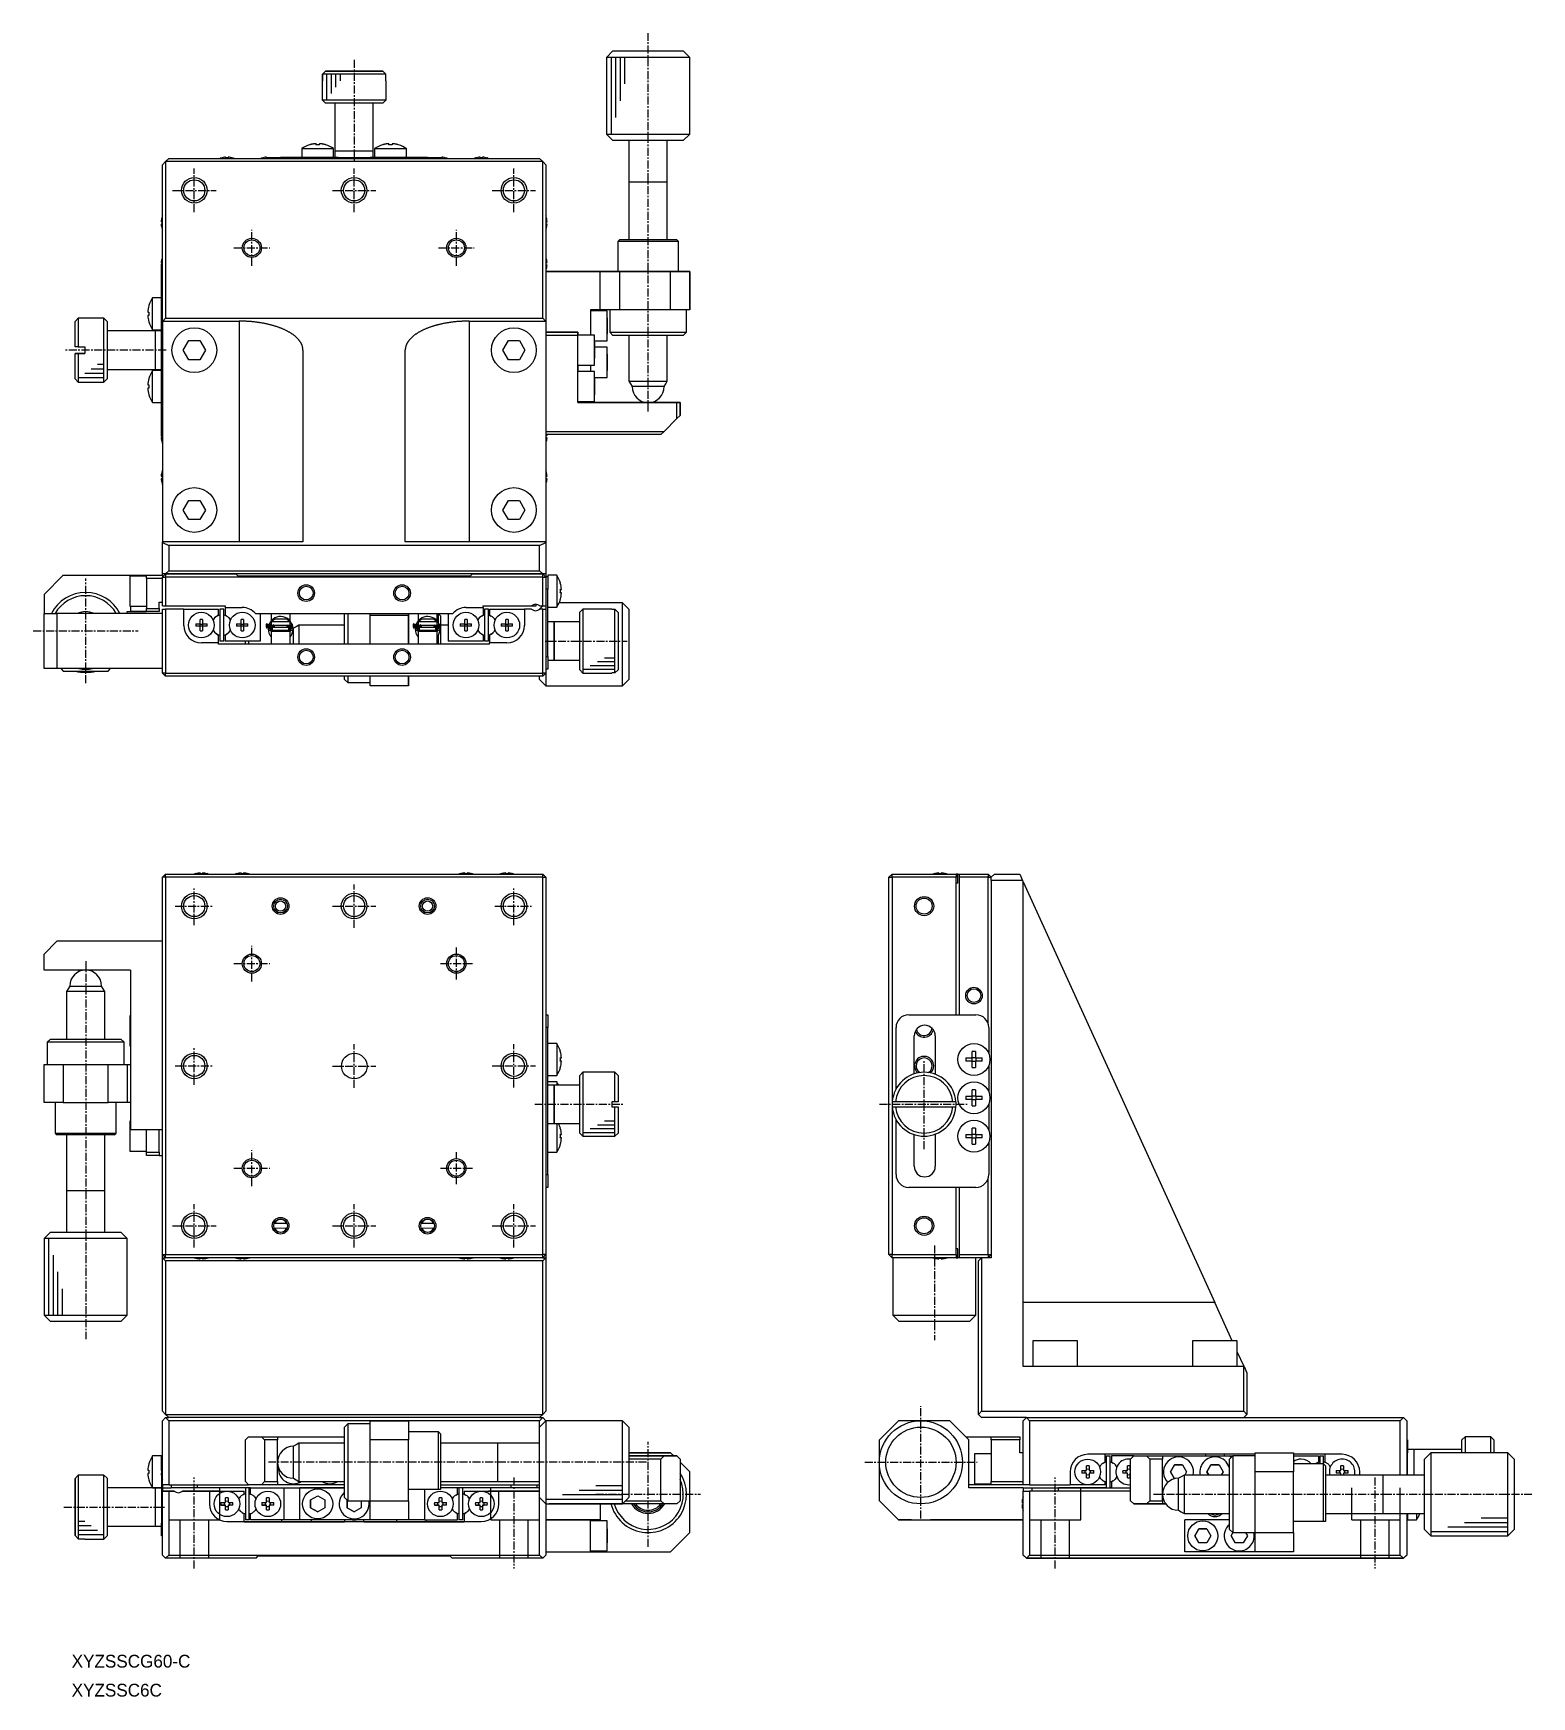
# Model space of a CAD drawing. Extents: x 96 to 331, y 38 to 298.
import ezdxf

# ---------------------------------------------------------------- set-up
doc = ezdxf.new("R2010")
doc.units = 0
doc.linetypes.add('CENTER', pattern=[2, 1.25, -0.25, 0.25, -0.25])
doc.layers.get('0').update_dxf_attribs({"linetype": 'CONTINUOUS'})
doc.layers.add('CENTER', color=1, linetype='CENTER')

msp = doc.modelspace()

# ---------------------------------------------------------------- texts
at = {"color": 7, "linetype": 'CONTINUOUS'}
for s, p in [('XYZSSCG60-C', (102.3, 42.29)), ('XYZSSC6C', (102.3, 37.76))]:
    msp.add_text(s, height=2, dxfattribs=at).set_placement(p)

# ---------------------------------------------------------------- blocks, each defined once
blk = doc.blocks.new('AID2028')
at = {"color": 7, "linetype": 'CONTINUOUS'}
blk.add_line((119.41, 128.765071), (119.41, 116.765071), dxfattribs=at)
at = {"color": 3, "linetype": 'CONTINUOUS'}
for p, q in [((120.11, 128.765071), (120.11, 116.765071)), ((120.81, 126.152635), (120.81, 116.765071)), ((121.51, 123.540199), (121.51, 116.765071)), ((122.21, 120.927764), (122.21, 116.765071))]:
    blk.add_line(p, q, dxfattribs=at)
blk = doc.blocks.new('AID4682')
at = {"color": 3, "linetype": 'CONTINUOUS'}
for p, q in [((124.76, 84.565071), (125.760889, 84.565071)), ((124.76, 83.865071), (126.760593, 83.865071)), ((124.76, 83.165071), (127.760296, 83.165071)), ((124.76, 82.465071), (128.76, 82.465071))]:
    blk.add_line(p, q, dxfattribs=at)
at = {"color": 7, "linetype": 'CONTINUOUS'}
blk.add_line((125.76, 81.765071), (128.76, 81.765071), dxfattribs=at)
blk = doc.blocks.new('AID4694')
at = {"color": 3, "linetype": 'CONTINUOUS'}
for p, q in [((209.91, 88.665071), (200.522436, 88.665071)), ((209.91, 89.365071), (203.134871, 89.365071)), ((209.91, 90.065071), (205.747307, 90.065071)), ((209.91, 87.965071), (197.91, 87.965071))]:
    blk.add_line(p, q, dxfattribs=at)
at = {"color": 7, "linetype": 'CONTINUOUS'}
blk.add_line((209.91, 87.265071), (198.41, 87.265071), dxfattribs=at)
blk = doc.blocks.new('AID2054')
at = {"color": 3, "linetype": 'CONTINUOUS'}
for p, q in [((204.838436, 145.965071), (208.71, 145.965071)), ((205.966872, 146.565071), (208.71, 146.565071)), ((207.095308, 147.165071), (208.71, 147.165071)), ((203.71, 145.365071), (208.71, 145.365071))]:
    blk.add_line(p, q, dxfattribs=at)
at = {"color": 7, "linetype": 'CONTINUOUS'}
blk.add_line((203.71, 144.765071), (208.71, 144.765071), dxfattribs=at)
blk = doc.blocks.new('AID4718')
at = {"color": 3, "linetype": 'CONTINUOUS'}
for p, q in [((127.759111, 265.52), (128.76, 265.52)), ((124.76, 263.42), (128.76, 263.42)), ((125.759704, 264.12), (128.76, 264.12)), ((126.759407, 264.82), (128.76, 264.82))]:
    blk.add_line(p, q, dxfattribs=at)
at = {"color": 7, "linetype": 'CONTINUOUS'}
blk.add_line((124.76, 262.72), (128.76, 262.72), dxfattribs=at)
blk = doc.blocks.new('AID2042')
at = {"color": 3, "linetype": 'CONTINUOUS'}
for p, q in [((205.966872, 219.02), (208.71, 219.02)), ((207.095308, 219.62), (208.71, 219.62)), ((203.71, 217.82), (208.71, 217.82)), ((204.838436, 218.42), (208.71, 218.42))]:
    blk.add_line(p, q, dxfattribs=at)
at = {"color": 9, "linetype": 'CONTINUOUS'}
blk.add_line((203.71, 217.22), (208.21, 217.22), dxfattribs=at)
blk = doc.blocks.new('AID4730')
at = {"color": 7, "linetype": 'CONTINUOUS'}
blk.add_line((162.91, 309.87), (162.91, 306.87), dxfattribs=at)
at = {"color": 3, "linetype": 'CONTINUOUS'}
for p, q in [((163.61, 310.87), (163.61, 306.87)), ((164.31, 310.87), (164.31, 307.869704)), ((165.01, 310.87), (165.01, 308.869408)), ((165.71, 310.87), (165.71, 309.869111))]:
    blk.add_line(p, q, dxfattribs=at)
blk = doc.blocks.new('AID4742')
at = {"color": 7, "linetype": 'CONTINUOUS'}
blk.add_line((207.41, 313.52), (207.41, 301.52), dxfattribs=at)
at = {"color": 3, "linetype": 'CONTINUOUS'}
for p, q in [((208.11, 313.52), (208.11, 301.52)), ((208.81, 313.52), (208.81, 304.132436)), ((209.51, 313.52), (209.51, 306.744871)), ((210.21, 313.52), (210.21, 309.357307))]:
    blk.add_line(p, q, dxfattribs=at)
blk = doc.blocks.new('AID4706')
at = {"color": 3, "linetype": 'CONTINUOUS'}
for p, q in [((339.002436, 83.665071), (348.39, 83.665071)), ((341.614871, 84.365071), (348.39, 84.365071)), ((344.227307, 85.065071), (348.39, 85.065071)), ((336.39, 82.965071), (348.39, 82.965071))]:
    blk.add_line(p, q, dxfattribs=at)
at = {"color": 7, "linetype": 'CONTINUOUS'}
blk.add_line((336.39, 82.265071), (348.39, 82.265071), dxfattribs=at)

# ---------------------------------------------------------------- linework, layer by layer
at = {"color": 7, "linetype": 'CONTINUOUS'}
for p, q in [((186.99, 295.15), (185.99, 294.15)), ((198.99, 294.15), (185.99, 294.15)), ((185.99, 294.15), (185.99, 294.15)), ((186.99, 295.15), (197.99, 295.15)), ((186.99, 295.15), (197.99, 295.15)), ((198.99, 294.15), (197.99, 295.15)), ((198.99, 282.15), (198.99, 294.15)), ((142.02, 292), (141.52, 291.5)), ((141.52, 291.5), (142.02, 292)), ((151.47, 291.5), (141.52, 291.5)), ((141.52, 291.5), (141.52, 290.5)), ((141.52, 290.5), (141.52, 291.5)), ((150.96, 292), (142.02, 292)), ((142.02, 292), (150.96, 292)), ((142.02, 292), (142.02, 292)), ((150.96, 292), (151.47, 291.5)), ((151.47, 290.5), (151.47, 291.5)), ((141.52, 290.5), (141.49, 290.5)), ((141.52, 290.5), (141.49, 290.5)), ((141.52, 290.5), (141.52, 290.5)), ((151.49, 290.5), (151.47, 290.5)), ((151.49, 290.5), (151.47, 290.5)), ((151.49, 287.5), (151.49, 290.5)), ((141.49, 287.5), (151.49, 287.5)), ((141.49, 287.5), (141.99, 287)), ((150.99, 287), (141.99, 287)), ((143.49, 287), (143.49, 279.5)), ((149.49, 279.5), (149.49, 287)), ((150.99, 287), (151.49, 287.5)), ((185.99, 282.15), (198.99, 282.15)), ((185.99, 282.15), (186.99, 281.15)), ((197.99, 281.15), (186.99, 281.15)), ((189.49, 281.15), (189.49, 274.65)), ((195.49, 274.65), (195.49, 281.15)), ((197.99, 281.15), (198.99, 282.15)), ((125.66, 278.41), (125.64, 278.41)), ((125.66, 278.41), (125.64, 278.41)), ((126.39, 278.41), (126.39, 278.54)), ((126.79, 278.41), (126.39, 278.41)), ((126.79, 278.54), (126.79, 278.41)), ((127.54, 278.41), (127.52, 278.41)), ((127.54, 278.41), (127.52, 278.41)), ((132.06, 278.41), (132.04, 278.41)), ((132.06, 278.41), (132.04, 278.41)), ((132.79, 278.41), (132.79, 278.54)), ((132.99, 278.41), (132.79, 278.41)), ((132.99, 278.5), (134.99, 278.5)), ((132.99, 278.35), (132.99, 278.5)), ((132.99, 278.5), (133.19, 278.5)), ((133.52, 278.5), (134.99, 278.5)), ((134.99, 278.5), (157.99, 278.5)), ((138.29, 278.5), (134.99, 278.5)), ((137.64, 278.5), (135.99, 278.5)), ((137.64, 278.5), (135.99, 278.5)), ((137.64, 278.5), (143.49, 278.5)), ((143.99, 278.5), (137.64, 278.5)), ((138.29, 279.9), (143.29, 279.9)), ((138.29, 279.9), (138.29, 278.5)), ((140.53, 280.64), (140.53, 280.47)), ((140.53, 280.64), (140.53, 280.47)), ((141.05, 280.64), (141.05, 280.64)), ((143.29, 278.5), (143.29, 279.9)), ((143.49, 278.5), (143.29, 278.5)), ((149.49, 279.5), (143.49, 279.5)), ((149.49, 279.5), (143.49, 279.5)), ((143.49, 279.5), (143.49, 278.5)), ((155.34, 278.5), (149, 278.5)), ((149.49, 278.5), (149.49, 279.5)), ((149.49, 278.5), (155.34, 278.5)), ((149.69, 278.5), (149.49, 278.5)), ((149.69, 279.9), (154.69, 279.9)), ((149.69, 279.9), (149.69, 278.5)), ((151.93, 280.64), (151.93, 280.47)), ((151.93, 280.64), (151.93, 280.47)), ((152.45, 280.64), (152.45, 280.64)), ((154.69, 278.5), (154.69, 279.9)), ((157.99, 278.5), (154.69, 278.5)), ((156.99, 278.5), (155.34, 278.5)), ((156.99, 278.5), (155.34, 278.5)), ((157.99, 278.5), (159.99, 278.5)), ((157.99, 278.5), (159.46, 278.5)), ((159.79, 278.5), (159.99, 278.5)), ((160.19, 278.41), (159.79, 278.41)), ((159.99, 278.41), (159.99, 278.5)), ((159.99, 278.5), (159.99, 278.35)), ((160.19, 278.54), (160.19, 278.41)), ((160.94, 278.41), (160.92, 278.41)), ((160.94, 278.41), (160.92, 278.41)), ((165.46, 278.41), (165.44, 278.41)), ((165.46, 278.41), (165.44, 278.41)), ((166.19, 278.41), (166.19, 278.54)), ((166.59, 278.41), (166.19, 278.41)), ((166.59, 278.54), (166.59, 278.41)), ((167.34, 278.41), (167.32, 278.41)), ((167.34, 278.41), (167.32, 278.41)), ((116.99, 277.85), (116.49, 277.35)), ((116.49, 252.85), (116.49, 277.35)), ((117.49, 278.35), (116.99, 277.85)), ((175.99, 277.85), (116.99, 277.85)), ((116.99, 277.85), (116.99, 253.35)), ((117.49, 278.35), (139.49, 278.35)), ((139.49, 278.35), (142.09, 278.35)), ((142.09, 278.35), (175.49, 278.35)), ((175.99, 277.85), (175.49, 278.35)), ((175.99, 253.35), (175.99, 277.85)), ((176.49, 277.35), (175.99, 277.85)), ((176.49, 277.35), (176.49, 252.85)), ((189.49, 274.66), (189.49, 274.65)), ((189.49, 274.65), (189.49, 265.65)), ((195.49, 274.65), (189.49, 274.65)), ((189.49, 274.65), (189.49, 274.65)), ((195.49, 274.65), (195.49, 274.66)), ((195.49, 265.65), (195.49, 274.65)), ((195.49, 274.65), (195.49, 274.65)), ((116.3, 268.45), (116.44, 268.45)), ((116.44, 268.05), (116.3, 268.05)), ((116.44, 269.2), (116.44, 269.18)), ((116.44, 268.45), (116.44, 268.05)), ((176.55, 269.18), (176.55, 269.2)), ((176.55, 268.45), (176.68, 268.45)), ((176.55, 268.05), (176.55, 268.45)), ((176.68, 268.05), (176.55, 268.05)), ((116.44, 267.33), (116.44, 267.3)), ((176.55, 267.3), (176.55, 267.33)), ((188.04, 265.65), (187.74, 265.35)), ((188.04, 265.65), (196.94, 265.65)), ((188.04, 265.65), (189.49, 265.65)), ((195.49, 265.65), (196.94, 265.65)), ((197.24, 265.35), (196.94, 265.65)), ((116.44, 262.8), (116.44, 262.78)), ((116.44, 262.8), (116.44, 262.78)), ((176.55, 262.78), (176.55, 262.8)), ((176.55, 262.78), (176.55, 262.8)), ((197.24, 265.35), (187.74, 265.35)), ((187.74, 265.35), (187.74, 260.65)), ((197.24, 260.65), (197.24, 265.35)), ((116.3, 262.05), (116.44, 262.05)), ((116.34, 261.65), (116.3, 261.65)), ((116.44, 261.85), (116.34, 261.85)), ((116.34, 259.85), (116.34, 261.85)), ((116.34, 261.85), (116.44, 261.85)), ((116.44, 262.05), (116.44, 261.65)), ((184.99, 260.65), (176.49, 260.65)), ((176.49, 260.65), (184.99, 260.65)), ((176.55, 262.05), (176.68, 262.05)), ((176.55, 261.65), (176.55, 262.05)), ((176.68, 261.65), (176.55, 261.65)), ((176.55, 260.9), (176.55, 260.93)), ((176.55, 260.9), (176.55, 260.93)), ((184.99, 254.65), (184.99, 260.65)), ((184.99, 260.65), (187.99, 260.65)), ((187.74, 260.65), (184.99, 260.65)), ((197.24, 260.65), (187.74, 260.65)), ((187.99, 260.65), (195.99, 260.65)), ((187.99, 260.65), (187.99, 254.65)), ((195.99, 260.65), (198.99, 260.65)), ((195.99, 254.65), (195.99, 260.65)), ((198.99, 260.65), (197.24, 260.65)), ((198.99, 254.65), (198.99, 260.65)), ((198.99, 260.65), (198.99, 254.65)), ((116.34, 254.05), (116.34, 259.85)), ((114.37, 255.32), (114.38, 255.31)), ((114.95, 251.55), (114.95, 256.55)), ((116.34, 256.55), (114.95, 256.55)), ((103.34, 253.35), (102.84, 252.85)), ((102.84, 248.85), (102.84, 252.85)), ((103.34, 253.35), (103.34, 248.85)), ((107.34, 253.35), (103.34, 253.35)), ((107.84, 252.85), (107.34, 253.35)), ((107.34, 243.35), (107.34, 253.35)), ((107.84, 252.85), (107.84, 243.85)), ((107.84, 252.85), (107.84, 251.35)), ((114.21, 254.31), (114.38, 254.31)), ((114.38, 253.79), (114.21, 253.79)), ((114.38, 252.8), (114.37, 252.79)), ((114.38, 252.8), (114.37, 252.79)), ((116.34, 242.65), (116.34, 254.05)), ((116.54, 252.9), (116.49, 252.85)), ((116.49, 252.85), (116.49, 218.35)), ((116.99, 253.35), (116.54, 252.9)), ((116.54, 252.9), (128.49, 252.9)), ((116.99, 253.35), (175.99, 253.35)), ((164.49, 252.9), (176.45, 252.9)), ((176.45, 252.9), (175.99, 253.35)), ((176.49, 252.85), (176.45, 252.9)), ((176.49, 252.85), (176.49, 218.35)), ((183.49, 254.65), (183.49, 250.7)), ((184.99, 254.65), (183.49, 254.65)), ((183.49, 254.65), (183.49, 254.5)), ((186.09, 254.5), (183.49, 254.5)), ((187.99, 254.65), (184.99, 254.65)), ((186.09, 249.8), (186.09, 254.5)), ((186.09, 252.15), (186.09, 254.5)), ((186.09, 253.42), (186.09, 252.79)), ((186.09, 252.79), (186.09, 253.42)), ((186.09, 252.79), (186.09, 251.52)), ((186.09, 251.52), (186.09, 252.79)), ((186.49, 254.65), (186.49, 251.15)), ((195.99, 254.65), (187.99, 254.65)), ((198.99, 254.65), (195.99, 254.65)), ((198.49, 251.15), (198.49, 254.65)), ((115.34, 251.35), (107.84, 251.35)), ((107.84, 251.35), (107.84, 245.35)), ((107.84, 251.35), (107.84, 248.35)), ((114.95, 251.55), (116.34, 251.55)), ((115.34, 251.35), (115.34, 245.35)), ((115.34, 251.35), (115.34, 245.35)), ((116.34, 251.35), (115.34, 251.35)), ((119.76, 248.35), (120.62, 249.85)), ((120.62, 249.85), (122.36, 249.85)), ((122.36, 249.85), (123.22, 248.35)), ((169.76, 248.35), (170.62, 249.85)), ((170.62, 249.85), (172.36, 249.85)), ((172.36, 249.85), (173.22, 248.35)), ((176.49, 251.15), (181.49, 251.15)), ((176.99, 251.15), (176.49, 251.15)), ((181.49, 250.65), (176.49, 250.65)), ((181.49, 251.15), (176.99, 251.15)), ((181.49, 251.15), (181.49, 250.65)), ((181.49, 250.7), (181.49, 251.15)), ((184.09, 250.7), (181.49, 250.7)), ((181.49, 240.15), (181.49, 250.65)), ((184.09, 246), (184.09, 250.7)), ((184.09, 248.35), (184.09, 250.7)), ((184.09, 249.8), (186.09, 249.8)), ((186.09, 249.8), (186.09, 252.15)), ((186.09, 251.52), (186.09, 250.88)), ((186.09, 250.88), (186.09, 251.52)), ((186.49, 251.15), (198.49, 251.15)), ((186.49, 251.15), (186.99, 250.65)), ((197.99, 250.65), (186.99, 250.65)), ((189.49, 250.65), (189.49, 243.52)), ((195.49, 243.52), (195.49, 250.65)), ((197.99, 250.65), (198.49, 251.15)), ((103.34, 248.85), (102.84, 248.85)), ((102.84, 243.85), (102.84, 247.85)), ((103.34, 247.85), (102.84, 247.85)), ((102.84, 247.85), (103.34, 247.85)), ((103.34, 248.85), (104.34, 248.85)), ((103.34, 247.85), (103.34, 243.35)), ((104.34, 247.85), (103.34, 247.85)), ((103.34, 247.85), (104.34, 247.85)), ((104.34, 248.85), (104.34, 247.85)), ((107.84, 248.35), (107.84, 245.35)), ((120.62, 246.85), (119.76, 248.35)), ((123.22, 248.35), (122.36, 246.85)), ((138.49, 248.34), (138.49, 218.35)), ((154.49, 218.35), (154.49, 248.34)), ((170.62, 246.85), (169.76, 248.35)), ((173.22, 248.35), (172.36, 246.85)), ((184.09, 249.62), (184.09, 248.99)), ((184.09, 248.99), (184.09, 249.62)), ((184.09, 248.99), (184.09, 247.72)), ((184.09, 247.72), (184.09, 248.99)), ((186.09, 248.8), (184.09, 248.8)), ((184.09, 246), (184.09, 248.35)), ((184.09, 247.72), (184.09, 247.08)), ((184.09, 247.08), (184.09, 247.72)), ((186.09, 244.1), (186.09, 248.8)), ((186.09, 246.45), (186.09, 248.8)), ((186.09, 247.72), (186.09, 247.09)), ((186.09, 247.09), (186.09, 247.72)), ((107.84, 245.35), (115.34, 245.35)), ((107.84, 245.35), (107.84, 243.85)), ((114.95, 240.15), (114.95, 245.15)), ((116.34, 245.15), (114.95, 245.15)), ((115.34, 245.35), (116.34, 245.35)), ((122.36, 246.85), (120.62, 246.85)), ((172.36, 246.85), (170.62, 246.85)), ((181.49, 246), (184.09, 246)), ((181.49, 246), (181.49, 245)), ((184.09, 245), (181.49, 245)), ((183.49, 246), (183.49, 245)), ((184.09, 240.3), (184.09, 245)), ((184.09, 242.65), (184.09, 245)), ((186.09, 247.09), (186.09, 245.82)), ((186.09, 245.82), (186.09, 247.09)), ((186.09, 244.1), (186.09, 246.45)), ((186.09, 245.82), (186.09, 245.18)), ((186.09, 245.18), (186.09, 245.82)), ((102.84, 243.85), (103.34, 243.35)), ((107.34, 243.35), (107.84, 243.85)), ((114.21, 242.91), (114.38, 242.91)), ((114.38, 242.39), (114.21, 242.39)), ((114.37, 243.92), (114.38, 243.91)), ((116.34, 241.58), (116.34, 242.65)), ((184.09, 244.1), (186.09, 244.1)), ((184.09, 243.92), (184.09, 243.29)), ((184.09, 243.29), (184.09, 243.92)), ((184.09, 243.29), (184.09, 242.02)), ((184.09, 242.02), (184.09, 243.29)), ((184.09, 240.3), (184.09, 242.65)), ((184.09, 242.02), (184.09, 241.38)), ((184.09, 241.38), (184.09, 242.02)), ((189.49, 243.52), (195.49, 243.52)), ((189.49, 243.52), (189.74, 243.09)), ((189.74, 243.09), (189.99, 242.65)), ((194.99, 242.65), (189.99, 242.65)), ((194.99, 242.65), (195.24, 243.09)), ((195.24, 243.09), (195.49, 243.52)), ((114.38, 241.4), (114.37, 241.39)), ((114.38, 241.4), (114.37, 241.39)), ((114.95, 240.15), (116.34, 240.15)), ((116.34, 236.85), (116.34, 241.58)), ((181.49, 240.3), (184.09, 240.3)), ((181.49, 240.3), (181.49, 240.15)), ((181.49, 240.15), (192.49, 240.15)), ((196.99, 240.15), (181.49, 240.15)), ((192.49, 240.15), (196.99, 240.15)), ((196.99, 237.65), (196.99, 240.15)), ((196.99, 240.15), (197.49, 240.15)), ((197.49, 240.15), (196.99, 240.15)), ((197.49, 238.15), (197.49, 240.15)), ((197.49, 240.15), (197.49, 238.15)), ((116.34, 234.85), (116.34, 236.85)), ((194.99, 235.65), (196.99, 237.65)), ((197.49, 238.15), (196.99, 237.65)), ((116.3, 235.05), (116.34, 235.05)), ((116.44, 234.65), (116.3, 234.65)), ((116.44, 234.85), (116.34, 234.85)), ((116.44, 235.05), (116.44, 234.65)), ((176.49, 235.65), (194.99, 235.65)), ((194.49, 235.15), (176.49, 235.15)), ((176.55, 235.05), (176.68, 235.05)), ((176.55, 234.65), (176.55, 235.05)), ((176.68, 234.65), (176.55, 234.65)), ((194.99, 235.65), (194.49, 235.15)), ((116.44, 233.93), (116.44, 233.9)), ((116.44, 233.93), (116.44, 233.9)), ((176.55, 233.9), (176.55, 233.93)), ((176.55, 233.9), (176.55, 233.93)), ((116.44, 229.4), (116.44, 229.38)), ((176.55, 229.38), (176.55, 229.4)), ((116.3, 228.65), (116.44, 228.65)), ((116.44, 228.25), (116.3, 228.25)), ((116.44, 228.65), (116.44, 228.25)), ((116.44, 227.53), (116.44, 227.5)), ((176.55, 228.65), (176.68, 228.65)), ((176.55, 228.25), (176.55, 228.65)), ((176.68, 228.25), (176.55, 228.25)), ((176.55, 227.5), (176.55, 227.53)), ((119.76, 223.35), (120.62, 224.85)), ((120.62, 224.85), (122.36, 224.85)), ((122.36, 224.85), (123.22, 223.35)), ((169.76, 223.35), (170.62, 224.85)), ((170.62, 224.85), (172.36, 224.85)), ((172.36, 224.85), (173.22, 223.35)), ((120.62, 221.85), (119.76, 223.35)), ((122.36, 221.85), (120.62, 221.85)), ((123.22, 223.35), (122.36, 221.85)), ((170.62, 221.85), (169.76, 223.35)), ((172.36, 221.85), (170.62, 221.85)), ((173.22, 223.35), (172.36, 221.85)), ((119.49, 218.35), (116.49, 218.35)), ((116.49, 218.26), (116.49, 218.35)), ((116.49, 213.35), (116.49, 218.26)), ((116.49, 218.26), (117.49, 217.81)), ((175.49, 217.81), (117.49, 217.81)), ((117.49, 217.81), (117.49, 213.85)), ((119.84, 218.35), (119.49, 218.35)), ((123.14, 218.35), (119.84, 218.35)), ((123.49, 218.35), (123.14, 218.35)), ((138.49, 218.35), (123.49, 218.35)), ((169.49, 218.35), (154.49, 218.35)), ((173.49, 218.35), (169.49, 218.35)), ((176.49, 218.35), (173.49, 218.35)), ((175.49, 217.81), (176.49, 218.26)), ((175.49, 213.85), (175.49, 217.81)), ((176.49, 218.35), (176.49, 218.26)), ((176.49, 218.26), (176.49, 213.35)), ((116.49, 213.15), (116.49, 213.35)), ((116.99, 213.35), (116.49, 213.35)), ((116.99, 213.35), (116.49, 212.85)), ((116.99, 213.35), (117.49, 213.85)), ((127.99, 213.35), (116.99, 213.35)), ((116.99, 213.35), (127.99, 213.35)), ((116.99, 213.35), (116.99, 212.85)), ((117.49, 213.85), (175.49, 213.85)), ((164.99, 213.35), (127.99, 213.35)), ((128.34, 213), (127.99, 213.35)), ((164.99, 213.35), (164.64, 213)), ((175.99, 213.35), (164.99, 213.35)), ((164.99, 213.35), (175.99, 213.35)), ((175.49, 213.85), (175.99, 213.35)), ((176.49, 213.35), (175.99, 213.35)), ((176.49, 212.85), (175.99, 213.35)), ((175.99, 212.85), (175.99, 213.35)), ((176.49, 213.35), (176.49, 212.95)), ((100.99, 213.15), (97.99, 210.15)), ((100.99, 213.15), (111.49, 213.15)), ((111.39, 213), (111.39, 208.3)), ((113.99, 213), (111.39, 213)), ((111.49, 213.15), (113.99, 213.15)), ((111.49, 213.08), (111.49, 213.15)), ((113.99, 213.08), (111.49, 213.08)), ((111.49, 213.08), (111.49, 213)), ((113.99, 213.15), (116.49, 213.15)), ((113.99, 212.65), (113.99, 213.15)), ((116.49, 212.65), (113.99, 212.65)), ((113.99, 212.65), (113.99, 207.95)), ((116.49, 213.15), (116.49, 212.85)), ((116.49, 208.35), (116.49, 212.85)), ((116.49, 212.85), (116.99, 212.85)), ((175.99, 212.85), (116.99, 212.85)), ((116.99, 212.85), (116.99, 208.35)), ((164.64, 213), (128.34, 213)), ((175.99, 208.35), (175.99, 212.85)), ((175.99, 212.85), (176.49, 212.85)), ((176.49, 212.95), (176.79, 212.95)), ((176.49, 212.85), (176.49, 212.95)), ((176.49, 212.85), (176.49, 208.35)), ((178.18, 213.15), (176.79, 213.15)), ((176.79, 213.15), (176.79, 212.95)), ((176.79, 212.95), (176.79, 210.95)), ((176.79, 200.45), (176.79, 210.95)), ((178.18, 213.15), (178.18, 210.65)), ((178.75, 211.91), (178.76, 211.92)), ((178.75, 210.91), (178.93, 210.91)), ((97.99, 210.15), (97.99, 207.15)), ((111.39, 208.3), (113.99, 208.3)), ((111.49, 208.3), (111.49, 207.49)), ((115.99, 207.95), (115.99, 208.95)), ((115.99, 208.95), (116.49, 208.95)), ((116.49, 208.35), (116.99, 208.35)), ((116.99, 208.35), (126.29, 208.35)), ((126.29, 208.35), (126.29, 208.1)), ((166.69, 208.35), (174.23, 208.35)), ((166.69, 208.1), (166.69, 208.35)), ((174.21, 208.35), (174.99, 208.35)), ((174.23, 208.35), (174.99, 208.35)), ((174.99, 208.35), (174.99, 208.6)), ((175.99, 208.35), (175.49, 207.85)), ((175.55, 208.35), (175.99, 208.35)), ((175.99, 208.35), (176.49, 208.35)), ((176.49, 208.35), (176.49, 207.85)), ((176.79, 208.15), (178.18, 208.15)), ((178.18, 210.65), (178.18, 208.15)), ((188.49, 208.85), (178.57, 208.85)), ((178.93, 210.39), (178.75, 210.39)), ((178.76, 209.39), (178.75, 209.4)), ((188.49, 195.85), (188.49, 208.85)), ((189.49, 207.85), (188.49, 208.85)), ((188.49, 208.85), (188.49, 208.85)), ((97.99, 198.55), (97.99, 207.15)), ((97.99, 207.15), (99.99, 207.15)), ((116.49, 207.15), (99.99, 207.15)), ((99.99, 207.15), (99.99, 198.55)), ((110.99, 207.45), (111.49, 207.45)), ((110.99, 207.15), (110.99, 207.45)), ((111.49, 207.49), (113.99, 207.49)), ((111.49, 207.45), (111.49, 207.49)), ((113.99, 207.45), (111.49, 207.45)), ((113.99, 207.95), (115.99, 207.95)), ((113.99, 207.45), (113.99, 207.95)), ((115.99, 207.45), (113.99, 207.45)), ((115.99, 207.95), (115.99, 207.45)), ((116.49, 197.85), (116.49, 207.85)), ((116.49, 207.85), (116.99, 207.85)), ((116.99, 207.85), (116.99, 197.85)), ((119.84, 207.85), (116.99, 207.85)), ((119.84, 207.85), (125.29, 207.85)), ((119.84, 205.3), (119.84, 207.85)), ((122.41, 205.53), (122.41, 206.24)), ((122.77, 206.24), (122.77, 205.53)), ((125.29, 206.9), (125.03, 206.75)), ((125.29, 206.9), (125.29, 207.85)), ((125.49, 207.85), (125.49, 202.85)), ((126.09, 207.85), (125.49, 207.85)), ((126.09, 202.85), (126.09, 207.85)), ((126.29, 208.1), (128.99, 208.1)), ((126.29, 208.1), (126.29, 206.9)), ((126.55, 206.75), (126.29, 206.9)), ((128.81, 205.53), (128.81, 206.24)), ((129.17, 206.24), (129.17, 205.53)), ((131.07, 207.15), (133.92, 207.15)), ((131.79, 207.15), (131.79, 202.85)), ((133.49, 207.15), (133.49, 205.99)), ((133.49, 205.85), (133.49, 205.35)), ((133.55, 205.85), (133.49, 205.85)), ((133.55, 205.85), (134.07, 206.35)), ((136.44, 205.85), (133.55, 205.85)), ((133.92, 207.15), (136.07, 207.15)), ((134.07, 206.35), (135.91, 206.35)), ((135.91, 206.35), (136.44, 205.85)), ((136.07, 207.15), (156.92, 207.15)), ((136.49, 205.85), (136.44, 205.85)), ((136.49, 205.99), (136.49, 207.15)), ((136.49, 205.35), (136.49, 205.85)), ((144.99, 202.35), (144.99, 207.15)), ((145.49, 207.15), (145.49, 202.35)), ((148.99, 206.85), (148.99, 207.15)), ((154.99, 206.85), (148.99, 206.85)), ((148.99, 202.35), (148.99, 206.85)), ((154.99, 207.15), (154.99, 206.85)), ((154.99, 207.1), (154.99, 207.15)), ((154.99, 202.35), (154.99, 207.1)), ((156.49, 207.1), (154.99, 207.1)), ((154.99, 206.85), (154.99, 202.35)), ((156.49, 207.15), (156.49, 205.99)), ((156.49, 205.85), (156.49, 205.35)), ((156.55, 205.85), (156.49, 205.85)), ((156.55, 205.85), (157.07, 206.35)), ((159.44, 205.85), (156.55, 205.85)), ((156.92, 207.15), (159.07, 207.15)), ((157.07, 206.35), (158.91, 206.35)), ((158.91, 206.35), (159.44, 205.85)), ((159.07, 207.15), (161.91, 207.15)), ((159.49, 205.85), (159.44, 205.85)), ((159.49, 205.99), (159.49, 207.15)), ((159.69, 207.1), (159.49, 207.1)), ((159.49, 205.35), (159.49, 205.85)), ((159.69, 205.7), (159.69, 207.1)), ((159.99, 206.8), (159.69, 207.1)), ((159.99, 206.8), (159.99, 205.35)), ((159.99, 206.8), (159.99, 202.35)), ((161.19, 207.15), (161.19, 202.85)), ((163.81, 205.53), (163.81, 206.24)), ((163.99, 208.1), (166.69, 208.1)), ((164.17, 206.24), (164.17, 205.53)), ((166.43, 206.75), (166.69, 206.9)), ((166.69, 208.1), (166.69, 206.9)), ((166.89, 207.85), (166.89, 202.85)), ((167.49, 207.85), (166.89, 207.85)), ((167.49, 202.85), (167.49, 207.85)), ((167.69, 207.85), (173.14, 207.85)), ((167.69, 207.85), (167.69, 206.9)), ((167.69, 206.9), (167.95, 206.75)), ((170.21, 205.53), (170.21, 206.24)), ((170.57, 206.24), (170.57, 205.53)), ((174.23, 207.85), (173.14, 207.85)), ((173.14, 207.85), (173.14, 205.3)), ((175.99, 207.85), (175.55, 207.85)), ((175.99, 197.85), (175.99, 207.85)), ((175.99, 207.85), (176.49, 207.85)), ((176.49, 207.85), (176.49, 197.85)), ((177.79, 205.85), (176.79, 205.85)), ((181.79, 205.85), (177.79, 205.85)), ((177.79, 199.85), (177.79, 205.85)), ((177.79, 205.85), (177.79, 199.85)), ((182.29, 207.85), (181.79, 207.35)), ((181.79, 198.35), (181.79, 207.35)), ((186.79, 207.85), (182.29, 207.85)), ((182.29, 207.85), (182.29, 197.85)), ((186.79, 207.85), (186.79, 207.84)), ((186.79, 207.84), (187.29, 207.84)), ((187.29, 197.87), (187.29, 207.84)), ((187.29, 207.84), (187.79, 207.34)), ((187.79, 207.34), (187.79, 198.37)), ((189.49, 207.85), (189.49, 196.85)), ((189.49, 207.85), (189.49, 196.85)), ((121.7, 205.53), (122.41, 205.53)), ((122.41, 205.17), (121.7, 205.17)), ((122.42, 205.52), (122.41, 205.53)), ((122.42, 205.18), (122.41, 205.17)), ((122.41, 204.47), (122.41, 205.17)), ((122.42, 205.52), (122.76, 205.52)), ((122.42, 205.18), (122.42, 205.52)), ((122.76, 205.18), (122.42, 205.18)), ((122.76, 205.52), (122.77, 205.53)), ((122.76, 205.52), (122.76, 205.18)), ((122.76, 205.18), (122.77, 205.17)), ((122.77, 205.53), (123.48, 205.53)), ((123.48, 205.17), (122.77, 205.17)), ((122.77, 205.17), (122.77, 204.47)), ((125.03, 203.95), (125.29, 203.8)), ((125.29, 202.55), (125.29, 203.8)), ((126.29, 203.8), (126.55, 203.95)), ((126.29, 203.8), (126.29, 202.85)), ((128.1, 205.53), (128.81, 205.53)), ((128.81, 205.17), (128.1, 205.17)), ((128.82, 205.52), (128.81, 205.53)), ((128.82, 205.18), (128.81, 205.17)), ((128.81, 204.47), (128.81, 205.17)), ((128.82, 205.18), (128.82, 205.52)), ((128.82, 205.52), (129.16, 205.52)), ((129.16, 205.18), (128.82, 205.18)), ((129.16, 205.52), (129.17, 205.53)), ((129.16, 205.52), (129.16, 205.18)), ((129.16, 205.18), (129.17, 205.17)), ((129.17, 205.53), (129.88, 205.53)), ((129.88, 205.17), (129.17, 205.17)), ((129.17, 205.17), (129.17, 204.47)), ((133.18, 205.47), (133.05, 204.78)), ((133.21, 205.54), (133.2, 205.52)), ((133.21, 205.52), (133.43, 205.46)), ((136.74, 204.95), (133.24, 204.95)), ((133.24, 204.56), (136.74, 204.56)), ((133.43, 205.46), (133.49, 205.43)), ((133.49, 204.35), (133.45, 204.56)), ((133.49, 205.35), (136.49, 205.35)), ((136.49, 204.35), (133.49, 204.35)), ((133.49, 204.34), (133.49, 204.35)), ((133.49, 204.35), (133.49, 202.35)), ((133.55, 205.15), (133.99, 205.15)), ((133.55, 205.15), (133.99, 205.15)), ((133.99, 205.35), (133.99, 204.95)), ((133.99, 204.56), (133.99, 204.35)), ((135.99, 204.95), (135.99, 205.35)), ((135.99, 205.15), (136.43, 205.15)), ((135.99, 205.15), (136.43, 205.15)), ((135.99, 204.35), (135.99, 204.56)), ((136.43, 205.35), (136.53, 204.95)), ((136.53, 204.56), (136.49, 204.35)), ((136.49, 204.35), (136.49, 204.34)), ((136.49, 202.35), (136.49, 204.35)), ((136.78, 205.52), (136.77, 205.54)), ((136.77, 205.52), (136.77, 205.53)), ((136.8, 205.46), (136.78, 205.52)), ((137.42, 205.1), (136.99, 204.85)), ((136.99, 202.35), (136.99, 204.85)), ((137.86, 205.35), (137.42, 205.1)), ((144.99, 205.35), (137.86, 205.35)), ((137.86, 205.35), (137.86, 202.35)), ((156.18, 205.47), (156.05, 204.78)), ((156.21, 205.54), (156.21, 205.52)), ((156.21, 205.52), (156.43, 205.46)), ((159.74, 204.95), (156.24, 204.95)), ((156.24, 204.56), (159.74, 204.56)), ((156.43, 205.46), (156.49, 205.43)), ((156.49, 204.35), (156.45, 204.56)), ((156.49, 205.35), (159.49, 205.35)), ((159.49, 204.35), (156.49, 204.35)), ((156.49, 204.34), (156.49, 204.35)), ((156.49, 204.35), (156.49, 202.35)), ((156.55, 205.15), (156.99, 205.15)), ((156.55, 205.15), (156.99, 205.15)), ((156.99, 205.35), (156.99, 204.95)), ((156.99, 204.56), (156.99, 204.35)), ((158.99, 204.95), (158.99, 205.35)), ((158.99, 205.15), (159.43, 205.15)), ((158.99, 205.15), (159.43, 205.15)), ((158.99, 204.35), (158.99, 204.56)), ((159.43, 205.35), (159.53, 204.95)), ((159.53, 204.56), (159.49, 204.35)), ((159.49, 204.35), (159.49, 204.34)), ((159.49, 202.35), (159.49, 204.35)), ((159.69, 202.35), (159.69, 203.81)), ((159.78, 205.52), (159.77, 205.54)), ((159.77, 205.52), (159.77, 205.53)), ((159.8, 205.46), (159.78, 205.52)), ((161.19, 205.35), (159.99, 205.35)), ((163.1, 205.53), (163.81, 205.53)), ((163.81, 205.17), (163.1, 205.17)), ((163.82, 205.52), (163.81, 205.53)), ((163.82, 205.18), (163.81, 205.17)), ((163.81, 204.47), (163.81, 205.17)), ((163.82, 205.52), (164.16, 205.52)), ((163.82, 205.18), (163.82, 205.52)), ((164.16, 205.18), (163.82, 205.18)), ((164.16, 205.52), (164.17, 205.53)), ((164.16, 205.52), (164.16, 205.18)), ((164.16, 205.18), (164.17, 205.17)), ((164.17, 205.53), (164.88, 205.53)), ((164.88, 205.17), (164.17, 205.17)), ((164.17, 205.17), (164.17, 204.47)), ((166.69, 203.8), (166.43, 203.95)), ((166.69, 203.8), (166.69, 202.85)), ((167.95, 203.95), (167.69, 203.8)), ((167.69, 203.8), (167.69, 202.55)), ((169.5, 205.53), (170.21, 205.53)), ((170.21, 205.17), (169.5, 205.17)), ((170.22, 205.52), (170.21, 205.53)), ((170.22, 205.18), (170.21, 205.17)), ((170.21, 204.47), (170.21, 205.17)), ((170.22, 205.18), (170.22, 205.52)), ((170.22, 205.52), (170.56, 205.52)), ((170.56, 205.18), (170.22, 205.18)), ((170.56, 205.52), (170.57, 205.53)), ((170.56, 205.52), (170.56, 205.18)), ((170.56, 205.18), (170.57, 205.17)), ((170.57, 205.53), (171.28, 205.53)), ((171.28, 205.17), (170.57, 205.17)), ((170.57, 205.17), (170.57, 204.47)), ((125.29, 202.55), (122.59, 202.55)), ((125.29, 202.35), (125.29, 202.55)), ((167.69, 202.35), (125.29, 202.35)), ((126.09, 202.85), (125.49, 202.85)), ((131.79, 202.85), (126.29, 202.85)), ((129.49, 202.35), (129.49, 202.85)), ((129.99, 202.85), (129.99, 202.35)), ((166.69, 202.85), (161.19, 202.85)), ((167.49, 202.85), (166.89, 202.85)), ((170.39, 202.55), (167.69, 202.55)), ((167.69, 202.35), (167.69, 202.55)), ((176.79, 200.45), (176.79, 198.45)), ((99.99, 198.55), (97.99, 198.55)), ((116.49, 198.55), (99.99, 198.55)), ((100.59, 198.55), (100.99, 198.15)), ((100.99, 198.15), (107.99, 198.15)), ((107.99, 198.15), (108.39, 198.55)), ((116.99, 197.35), (116.49, 197.85)), ((116.99, 197.85), (116.49, 197.85)), ((116.99, 197.85), (175.99, 197.85)), ((116.99, 197.35), (116.99, 197.85)), ((175.99, 197.35), (176.49, 197.85)), ((176.49, 197.85), (175.99, 197.85)), ((175.99, 197.35), (175.99, 197.85)), ((176.79, 198.45), (176.49, 198.45)), ((176.49, 197.85), (176.49, 195.85)), ((176.79, 199.85), (177.79, 199.85)), ((177.79, 199.85), (181.79, 199.85)), ((181.79, 198.35), (182.29, 197.85)), ((186.79, 197.87), (186.79, 197.85)), ((187.29, 197.87), (186.79, 197.87)), ((187.79, 198.37), (187.29, 197.87)), ((175.99, 197.35), (116.99, 197.35)), ((144.99, 196.85), (144.99, 197.35)), ((144.99, 196.85), (145.49, 196.35)), ((145.49, 197.35), (145.49, 196.35)), ((145.49, 196.35), (148.99, 196.35)), ((148.99, 195.85), (148.99, 197.35)), ((154.99, 195.85), (148.99, 195.85)), ((154.99, 197.35), (154.99, 195.85)), ((154.99, 195.85), (154.99, 197.35)), ((175.49, 196.85), (175.49, 197.35)), ((175.49, 196.85), (176.49, 195.85)), ((176.49, 195.85), (188.49, 195.85)), ((188.49, 195.85), (189.49, 196.85)), ((122.41, 166.47), (122.41, 166.59)), ((122.77, 166.59), (122.77, 166.47)), ((128.81, 166.47), (128.81, 166.59)), ((129.17, 166.59), (129.17, 166.47)), ((163.81, 166.47), (163.81, 166.59)), ((164.17, 166.59), (164.17, 166.47)), ((170.21, 166.47), (170.21, 166.59)), ((170.57, 166.59), (170.57, 166.47)), ((237.99, 166.47), (237.99, 166.59)), ((238.35, 166.59), (238.35, 166.47)), ((116.99, 166.4), (116.49, 165.9)), ((116.49, 106.9), (116.49, 165.9)), ((116.99, 165.9), (116.49, 165.9)), ((116.99, 166.4), (175.99, 166.4)), ((116.99, 165.9), (116.99, 166.4)), ((175.99, 165.9), (116.99, 165.9)), ((116.99, 165.9), (116.99, 106.9)), ((121.7, 166.47), (121.7, 166.47)), ((123.48, 166.47), (123.48, 166.47)), ((128.1, 166.47), (128.1, 166.47)), ((129.88, 166.47), (129.88, 166.47)), ((163.1, 166.47), (163.1, 166.47)), ((164.88, 166.47), (164.88, 166.47)), ((169.5, 166.47), (169.5, 166.47)), ((171.28, 166.47), (171.28, 166.47)), ((176.49, 165.9), (175.99, 166.4)), ((175.99, 165.9), (175.99, 166.4)), ((175.99, 106.9), (175.99, 165.9)), ((175.99, 165.9), (176.49, 165.9)), ((176.49, 165.9), (176.49, 106.9)), ((230.17, 165.9), (230.67, 166.4)), ((230.17, 106.9), (230.17, 165.9)), ((230.17, 165.9), (230.67, 165.9)), ((230.67, 166.4), (240.67, 166.4)), ((230.67, 165.9), (230.67, 166.4)), ((230.67, 165.9), (230.67, 130.4)), ((240.67, 165.9), (230.67, 165.9)), ((237.28, 166.47), (237.28, 166.47)), ((239.06, 166.47), (239.06, 166.47)), ((240.92, 166.4), (240.67, 166.4)), ((240.67, 166.4), (240.67, 165.9)), ((240.67, 144.4), (240.67, 165.9)), ((240.92, 165), (240.67, 165)), ((240.92, 166.4), (241.17, 166.4)), ((240.92, 165), (240.92, 166.4)), ((241.17, 166.4), (245.67, 166.4)), ((241.17, 166.4), (241.17, 165.9)), ((245.67, 165.9), (241.17, 165.9)), ((241.17, 165.9), (241.17, 144.4)), ((245.67, 166.4), (246.17, 165.9)), ((245.67, 166.4), (245.67, 165.9)), ((245.67, 143.02), (245.67, 165.9)), ((245.67, 165.9), (246.17, 165.9)), ((246.67, 166.4), (246.17, 165.9)), ((246.17, 165.4), (246.17, 165.9)), ((246.17, 165.4), (246.17, 106.4)), ((251.08, 165.4), (246.17, 165.4)), ((246.67, 166.4), (250.62, 166.4)), ((250.62, 166.4), (251.08, 165.4)), ((251.17, 165.2), (251.08, 165.4)), ((251.17, 165.2), (281.16, 99.4)), ((251.17, 163.4), (251.17, 165.2)), ((251.17, 163.05), (251.17, 163.4)), ((251.17, 159.75), (251.17, 163.05)), ((251.17, 159.4), (251.17, 159.75)), ((251.17, 113.4), (251.17, 159.4)), ((99.99, 155.9), (97.99, 153.9)), ((97.99, 151.4), (97.99, 153.9)), ((116.49, 155.9), (99.99, 155.9)), ((111.49, 151.4), (97.99, 151.4)), ((111.49, 151.4), (111.49, 126.4)), ((101.74, 148.47), (101.49, 148.03)), ((101.99, 148.9), (101.74, 148.47)), ((101.99, 148.9), (106.99, 148.9)), ((107.24, 148.47), (106.99, 148.9)), ((107.49, 148.03), (107.24, 148.47)), ((107.49, 148.03), (101.49, 148.03)), ((101.49, 148.03), (101.49, 140.6)), ((107.49, 140.6), (107.49, 148.03)), ((111.39, 144.25), (111.39, 139.55)), ((111.49, 144.25), (111.39, 144.25)), ((176.49, 144.4), (176.79, 144.4)), ((176.79, 144.4), (176.79, 142.4)), ((233.27, 144.4), (243.77, 144.4)), ((98.99, 140.6), (98.49, 140.1)), ((98.99, 140.6), (109.99, 140.6)), ((98.99, 140.6), (101.49, 140.6)), ((107.49, 140.6), (109.99, 140.6)), ((110.49, 140.1), (109.99, 140.6)), ((176.79, 119.4), (176.79, 142.4)), ((231.27, 132.77), (231.27, 142.4)), ((234.12, 135.15), (234.12, 141.1)), ((237.42, 141.1), (237.42, 135.08)), ((245.77, 142.4), (245.77, 138.38)), ((110.49, 140.1), (98.49, 140.1)), ((98.49, 140.1), (98.49, 136.6)), ((110.49, 136.6), (110.49, 140.1)), ((111.39, 139.55), (111.49, 139.55)), ((178.18, 139.9), (176.79, 139.9)), ((178.18, 139.9), (178.18, 134.9)), ((178.75, 138.66), (178.76, 138.66)), ((243.21, 137.66), (243.21, 138.66)), ((243.73, 138.66), (243.73, 137.66)), ((97.99, 130.7), (97.99, 136.6)), ((97.99, 136.6), (100.99, 136.6)), ((100.99, 136.6), (107.99, 136.6)), ((100.99, 136.6), (100.99, 130.7)), ((107.99, 130.7), (107.99, 136.6)), ((107.99, 136.6), (110.99, 136.6)), ((110.99, 136.6), (110.99, 130.7)), ((110.99, 136.6), (111.49, 136.6)), ((178.75, 137.66), (178.93, 137.66)), ((178.93, 137.14), (178.75, 137.14)), ((178.76, 136.14), (178.75, 136.14)), ((182.29, 135.4), (181.79, 134.9)), ((187.29, 135.4), (182.29, 135.4)), ((182.29, 135.4), (182.29, 125.4)), ((187.29, 130.8), (187.29, 135.4)), ((187.79, 134.9), (187.29, 135.4)), ((242.21, 137.66), (243.21, 137.66)), ((243.21, 137.14), (242.21, 137.14)), ((243.17, 137.14), (243.17, 137.66)), ((243.21, 137.7), (243.73, 137.7)), ((243.21, 136.14), (243.21, 137.14)), ((243.73, 137.1), (243.21, 137.1)), ((243.73, 137.66), (244.73, 137.66)), ((244.73, 137.14), (243.73, 137.14)), ((243.73, 137.14), (243.73, 136.14)), ((243.77, 137.66), (243.77, 137.14)), ((245.77, 136.42), (245.77, 132.38)), ((176.79, 134.9), (178.18, 134.9)), ((178.18, 133.9), (176.79, 133.9)), ((177.79, 133.4), (176.79, 133.4)), ((177.79, 127.4), (177.79, 133.4)), ((177.79, 133.4), (177.79, 127.4)), ((181.79, 133.4), (177.79, 133.4)), ((178.18, 133.9), (178.18, 133.4)), ((181.79, 125.9), (181.79, 134.9)), ((187.79, 134.9), (187.79, 130.8)), ((187.79, 134.9), (187.79, 130.8)), ((100.99, 130.7), (97.99, 130.7)), ((99.74, 130.7), (99.74, 125.9)), ((100.99, 130.7), (107.99, 130.7)), ((110.99, 130.7), (107.99, 130.7)), ((109.24, 125.9), (109.24, 130.7)), ((111.49, 130.7), (110.99, 130.7)), ((186.79, 130.8), (186.79, 130)), ((187.29, 130.8), (186.79, 130.8)), ((186.79, 130.8), (186.79, 130)), ((187.79, 130.8), (187.29, 130.8)), ((230.67, 130.4), (230.67, 106.9)), ((231.19, 130.8), (230.69, 130.8)), ((240.15, 130.8), (231.19, 130.8)), ((240.65, 130.8), (240.15, 130.8)), ((242.21, 131.66), (243.21, 131.66)), ((243.21, 131.14), (242.21, 131.14)), ((243.17, 131.14), (243.17, 131.66)), ((243.21, 131.66), (243.21, 132.66)), ((243.21, 131.7), (243.73, 131.7)), ((243.21, 130.14), (243.21, 131.14)), ((243.73, 131.1), (243.21, 131.1)), ((243.73, 132.66), (243.73, 131.66)), ((243.73, 131.66), (244.73, 131.66)), ((243.73, 131.14), (243.73, 130.14)), ((244.73, 131.14), (243.73, 131.14)), ((243.77, 131.66), (243.77, 131.14)), ((245.77, 130.42), (245.77, 126.38)), ((111.39, 127.75), (111.39, 123.05)), ((111.49, 127.75), (111.39, 127.75)), ((186.79, 130), (187.29, 130)), ((187.29, 125.4), (187.29, 130)), ((187.29, 130), (187.79, 130)), ((187.79, 130), (187.79, 125.9)), ((187.79, 130), (187.79, 125.9)), ((230.69, 130), (231.19, 130)), ((231.19, 130), (240.15, 130)), ((231.27, 119.4), (231.27, 128.02)), ((240.15, 130), (240.65, 130)), ((99.74, 125.9), (109.24, 125.9)), ((99.74, 125.9), (100.04, 125.6)), ((108.94, 125.6), (100.04, 125.6)), ((101.49, 125.6), (101.49, 116.9)), ((107.49, 116.9), (107.49, 125.6)), ((108.94, 125.6), (109.24, 125.9)), ((116.49, 126.4), (111.49, 126.4)), ((113.99, 122.9), (113.99, 126.4)), ((115.99, 122.9), (115.99, 126.4)), ((176.79, 127.4), (177.79, 127.4)), ((177.79, 127.4), (181.79, 127.4)), ((178.18, 127.4), (178.18, 122.9)), ((178.75, 126.66), (178.76, 126.66)), ((178.75, 125.66), (178.93, 125.66)), ((178.93, 125.14), (178.75, 125.14)), ((181.79, 125.9), (182.29, 125.4)), ((187.29, 125.4), (187.79, 125.9)), ((234.12, 120.7), (234.12, 125.65)), ((237.42, 125.72), (237.42, 120.7)), ((242.21, 125.66), (243.21, 125.66)), ((243.21, 125.14), (242.21, 125.14)), ((243.17, 125.14), (243.17, 125.66)), ((243.21, 125.66), (243.21, 126.66)), ((243.21, 125.7), (243.73, 125.7)), ((243.21, 124.14), (243.21, 125.14)), ((243.73, 125.1), (243.21, 125.1)), ((243.73, 126.66), (243.73, 125.66)), ((243.73, 125.66), (244.73, 125.66)), ((244.73, 125.14), (243.73, 125.14)), ((243.73, 125.14), (243.73, 124.14)), ((243.77, 125.66), (243.77, 125.14)), ((111.39, 123.05), (113.99, 123.05)), ((113.99, 122.9), (115.99, 122.9)), ((113.99, 122.4), (113.99, 122.9)), ((115.99, 122.4), (113.99, 122.4)), ((115.99, 122.9), (115.99, 122.4)), ((115.99, 122.4), (116.49, 122.4)), ((176.79, 122.9), (178.18, 122.9)), ((178.76, 124.14), (178.75, 124.14)), ((245.77, 124.42), (245.77, 119.4)), ((176.79, 117.4), (176.49, 117.4)), ((176.79, 119.4), (176.79, 117.4)), ((243.77, 117.4), (233.27, 117.4)), ((240.67, 106.9), (240.67, 117.4)), ((241.17, 117.4), (241.17, 106.9)), ((245.67, 106.9), (245.67, 118.77)), ((101.49, 116.9), (107.49, 116.9)), ((101.49, 116.9), (101.49, 110.4)), ((101.49, 116.9), (101.49, 116.9)), ((101.49, 116.9), (101.49, 116.89)), ((107.49, 110.4), (107.49, 116.9)), ((107.49, 116.9), (107.49, 116.9)), ((107.49, 116.89), (107.49, 116.9)), ((251.17, 113.05), (251.17, 113.4)), ((251.17, 109.75), (251.17, 113.05)), ((98.99, 110.4), (97.99, 109.4)), ((110.99, 109.4), (97.99, 109.4)), ((98.99, 110.4), (109.99, 110.4)), ((110.99, 109.4), (109.99, 110.4)), ((110.99, 97.4), (110.99, 109.4)), ((133.99, 111.79), (135.98, 111.81)), ((134.07, 111.79), (133.99, 111.79)), ((134, 110.99), (134.08, 110.99)), ((134.07, 111.79), (135.9, 111.81)), ((135.91, 111.01), (134.08, 110.99)), ((135.99, 111.81), (135.9, 111.81)), ((135.91, 111.01), (135.99, 111.01)), ((156.99, 111.79), (158.98, 111.81)), ((157.07, 111.79), (156.99, 111.79)), ((157, 110.99), (157.08, 110.99)), ((157.07, 111.79), (158.9, 111.81)), ((158.91, 111.01), (157.08, 110.99)), ((158.99, 111.81), (158.9, 111.81)), ((158.91, 111.01), (158.99, 111.01)), ((251.17, 109.4), (251.17, 109.75)), ((251.17, 89.4), (251.17, 109.4)), ((116.49, 106.4), (116.49, 106.9)), ((116.49, 106.9), (116.99, 106.4)), ((116.49, 106.9), (116.99, 106.9)), ((116.99, 106.9), (175.99, 106.9)), ((116.99, 106.4), (116.99, 106.9)), ((175.99, 106.4), (176.49, 106.9)), ((175.99, 106.4), (175.99, 106.9)), ((176.49, 106.9), (175.99, 106.9)), ((176.49, 106.9), (176.49, 106.4)), ((230.67, 106.4), (230.17, 106.9)), ((230.67, 106.9), (230.17, 106.9)), ((230.67, 106.9), (240.67, 106.9)), ((230.67, 106.4), (230.67, 106.9)), ((240.92, 107.8), (240.67, 107.8)), ((240.67, 106.9), (240.67, 106.4)), ((240.92, 106.4), (240.92, 107.8)), ((241.17, 106.9), (245.67, 106.9)), ((241.17, 106.9), (241.17, 106.4)), ((245.67, 106.4), (246.17, 106.9)), ((245.67, 106.9), (246.17, 106.9)), ((245.67, 106.9), (245.67, 106.4)), ((116.49, 82.4), (116.49, 106.4)), ((116.49, 106.4), (116.99, 106.4)), ((116.49, 106.4), (116.99, 105.9)), ((175.99, 106.4), (116.99, 106.4)), ((175.99, 105.9), (116.99, 105.9)), ((116.99, 105.9), (116.99, 81.9)), ((121.7, 106.32), (121.7, 106.33)), ((122.41, 106.21), (122.41, 106.33)), ((122.77, 106.33), (122.77, 106.21)), ((123.48, 106.33), (123.48, 106.32)), ((128.1, 106.32), (128.1, 106.33)), ((128.81, 106.21), (128.81, 106.33)), ((129.17, 106.33), (129.17, 106.21)), ((129.88, 106.33), (129.88, 106.32)), ((163.1, 106.32), (163.1, 106.33)), ((163.81, 106.21), (163.81, 106.33)), ((164.17, 106.33), (164.17, 106.21)), ((164.88, 106.33), (164.88, 106.32)), ((169.5, 106.32), (169.5, 106.33)), ((170.21, 106.21), (170.21, 106.33)), ((170.57, 106.33), (170.57, 106.21)), ((171.28, 106.33), (171.28, 106.32)), ((175.99, 105.9), (176.49, 106.4)), ((175.99, 106.4), (176.49, 106.4)), ((175.99, 81.9), (175.99, 105.9)), ((176.49, 106.4), (176.49, 82.4)), ((240.67, 106.4), (230.67, 106.4)), ((230.77, 106.4), (230.77, 97.4)), ((237.28, 106.32), (237.28, 106.33)), ((237.99, 106.21), (237.99, 106.33)), ((238.35, 106.33), (238.35, 106.21)), ((239.06, 106.33), (239.06, 106.32)), ((240.67, 106.4), (240.92, 106.4)), ((241.17, 106.4), (240.92, 106.4)), ((244.67, 106.4), (241.17, 106.4)), ((243.77, 97.4), (243.77, 106.4)), ((244.17, 105.9), (244.67, 106.4)), ((244.17, 81.9), (244.17, 105.9)), ((244.67, 106.4), (244.67, 82.4)), ((246.17, 106.4), (244.67, 106.4)), ((283.89, 93.4), (281.16, 99.4)), ((97.99, 97.4), (110.99, 97.4)), ((97.99, 97.4), (98.99, 96.4)), ((109.99, 96.4), (98.99, 96.4)), ((109.99, 96.4), (110.99, 97.4)), ((110.99, 97.4), (110.99, 97.4)), ((230.77, 97.4), (237.21, 97.4)), ((230.77, 97.4), (231.77, 96.4)), ((237.22, 96.4), (231.77, 96.4)), ((237.21, 97.4), (243.77, 97.4)), ((242.77, 96.4), (237.22, 96.4)), ((242.77, 96.4), (243.77, 97.4)), ((259.67, 93.4), (252.67, 93.4)), ((252.67, 93.4), (252.67, 89.4)), ((259.67, 89.4), (259.67, 93.4)), ((284.67, 93.4), (277.67, 93.4)), ((277.67, 93.4), (277.67, 89.4)), ((284.67, 89.4), (284.67, 93.4)), ((285.72, 89.4), (284.67, 91.69)), ((285.67, 89.4), (251.17, 89.4)), ((285.67, 82.4), (285.67, 89.4)), ((285.67, 89.4), (285.72, 89.4)), ((285.72, 89.4), (286.17, 88.4)), ((286.17, 88.4), (286.17, 81.9)), ((116.99, 81.9), (116.49, 82.4)), ((116.49, 80.9), (116.99, 81.4)), ((116.49, 70.9), (116.49, 80.9)), ((116.99, 81.9), (175.99, 81.9)), ((117.49, 81.4), (116.99, 81.9)), ((116.99, 81.4), (117.49, 81.4)), ((116.99, 81.4), (117.49, 80.9)), ((175.49, 81.4), (117.49, 81.4)), ((148.99, 80.9), (117.49, 80.9)), ((117.49, 80.9), (117.49, 70.9)), ((154.99, 80.9), (148.99, 80.9)), ((148.99, 80.9), (154.99, 80.9)), ((148.99, 77.9), (148.99, 80.9)), ((175.49, 80.9), (154.99, 80.9)), ((154.99, 80.9), (154.99, 77.9)), ((175.99, 81.9), (175.49, 81.4)), ((175.49, 81.4), (175.99, 81.4)), ((175.49, 80.9), (175.99, 81.4)), ((176.49, 80.9), (175.49, 79.9)), ((175.49, 79.9), (175.49, 80.9)), ((176.49, 82.4), (175.99, 81.9)), ((175.99, 81.4), (176.49, 80.9)), ((188.49, 80.9), (176.49, 80.9)), ((176.49, 80.9), (176.49, 74.34)), ((188.49, 67.9), (188.49, 80.9)), ((189.49, 79.9), (188.49, 80.9)), ((231.67, 80.9), (228.67, 77.9)), ((235.17, 80.9), (231.67, 80.9)), ((239.67, 80.9), (235.17, 80.9)), ((242.67, 77.9), (239.67, 80.9)), ((244.67, 82.4), (244.17, 81.9)), ((244.17, 81.9), (244.67, 81.4)), ((244.67, 82.4), (285.67, 82.4)), ((251.67, 81.4), (244.67, 81.4)), ((251.17, 80.9), (251.67, 81.4)), ((251.17, 70.9), (251.17, 80.9)), ((251.67, 81.4), (310.67, 81.4)), ((251.67, 81.4), (252.17, 80.9)), ((310.17, 80.9), (252.17, 80.9)), ((252.17, 80.9), (252.17, 70.9)), ((286.17, 81.9), (285.67, 82.4)), ((285.67, 81.4), (286.17, 81.9)), ((310.17, 80.9), (310.67, 81.4)), ((310.17, 72.4), (310.17, 80.9)), ((310.67, 81.4), (311.17, 80.9)), ((311.17, 80.9), (311.17, 72.4)), ((129.99, 78.4), (129.49, 77.9)), ((129.99, 78.4), (131.99, 78.4)), ((132.49, 77.9), (131.99, 78.4)), ((131.99, 78.4), (134.49, 78.4)), ((134.49, 78.4), (144.99, 78.4)), ((134.49, 78.4), (134.49, 77.9)), ((145.49, 80.4), (144.99, 79.9)), ((144.99, 68.9), (144.99, 79.9)), ((145.49, 80.4), (145.49, 68.4)), ((148.99, 80.4), (145.49, 80.4)), ((159.69, 79.15), (154.99, 79.15)), ((159.69, 70.15), (159.69, 79.15)), ((159.99, 78.85), (159.69, 79.15)), ((159.99, 78.85), (159.99, 70.15)), ((175.49, 74.35), (175.49, 79.9)), ((189.49, 79.9), (189.49, 68.9)), ((242.17, 78.4), (246.17, 78.4)), ((246.17, 78.4), (250.67, 78.4)), ((246.17, 77.9), (246.17, 78.4)), ((250.67, 78.4), (250.67, 77.9)), ((320.32, 78.4), (319.82, 77.9)), ((324.32, 78.4), (320.32, 78.4)), ((320.32, 78.4), (320.32, 75.9)), ((324.82, 77.9), (324.32, 78.4)), ((324.32, 75.9), (324.32, 78.4)), ((129.49, 71.4), (129.49, 77.9)), ((132.49, 77.9), (132.49, 71.4)), ((134.49, 77.9), (132.49, 77.9)), ((134.49, 71.4), (134.49, 77.9)), ((137.42, 77.15), (136.99, 76.9)), ((136.99, 74.38), (136.99, 76.9)), ((137.86, 77.4), (137.42, 77.15)), ((144.99, 77.4), (137.86, 77.4)), ((137.86, 77.4), (137.86, 74.37)), ((154.99, 77.9), (148.99, 77.9)), ((148.99, 68.4), (148.99, 77.9)), ((154.99, 68.4), (154.99, 77.9)), ((169, 77.4), (159.99, 77.4)), ((175.49, 77.4), (168.99, 77.4)), ((168.99, 71.4), (168.99, 77.4)), ((189.49, 75.9), (195.99, 75.9)), ((195.99, 75.9), (189.49, 75.9)), ((195.99, 75.9), (196.49, 75.4)), ((196.49, 75.4), (195.99, 75.9)), ((228.67, 74.4), (228.67, 77.9)), ((242.67, 70.4), (242.67, 77.9)), ((243.57, 75.75), (243.57, 73.4)), ((246.17, 75.75), (243.57, 75.75)), ((246.17, 77.9), (246.17, 71.4)), ((250.67, 77.9), (246.17, 77.9)), ((250.67, 75.9), (250.67, 77.9)), ((251.17, 75.9), (250.67, 75.9)), ((263.97, 75.65), (261.27, 75.65)), ((263.97, 75.7), (279.17, 75.7)), ((263.97, 75.65), (263.97, 75.7)), ((263.97, 74.44), (263.97, 75.65)), ((279.17, 75.7), (283.17, 75.7)), ((279.67, 75.7), (279.67, 75.4)), ((282.67, 75.4), (282.67, 75.7)), ((283.17, 75.7), (287.47, 75.7)), ((287.47, 75.9), (293.47, 75.9)), ((287.47, 72.9), (287.47, 75.9)), ((293.47, 75.9), (293.47, 72.9)), ((293.47, 75.7), (298.37, 75.7)), ((298.37, 75.65), (298.37, 75.7)), ((298.37, 75.65), (298.37, 74.44)), ((301.07, 75.65), (298.37, 75.65)), ((311.17, 77.9), (311.32, 77.9)), ((311.32, 77.9), (311.32, 75.9)), ((312.32, 76.4), (311.32, 76.4)), ((311.32, 72.4), (311.32, 75.9)), ((319.82, 76.4), (312.32, 76.4)), ((312.32, 72.4), (312.32, 76.4)), ((312.32, 72.4), (312.32, 76.4)), ((314.97, 75.9), (313.97, 74.9)), ((326.97, 75.9), (314.97, 75.9)), ((314.97, 75.9), (314.97, 69.34)), ((319.82, 75.9), (319.82, 77.9)), ((319.82, 76.4), (319.82, 77.9)), ((319.82, 75.9), (319.82, 76.4)), ((319.82, 75.9), (319.82, 76.4)), ((324.82, 77.9), (324.82, 75.9)), ((326.97, 62.9), (326.97, 75.9)), ((327.97, 74.9), (326.97, 75.9)), ((114.21, 73.16), (114.38, 73.16)), ((114.37, 74.16), (114.38, 74.16)), ((114.95, 70.4), (114.95, 75.4)), ((116.34, 75.4), (114.95, 75.4)), ((116.3, 73.1), (116.44, 73.1)), ((116.34, 73.4), (116.34, 75.4)), ((116.49, 75.4), (116.34, 75.4)), ((116.34, 75.4), (116.49, 75.4)), ((116.34, 73.1), (116.34, 72.7)), ((116.44, 73.85), (116.44, 73.83)), ((116.44, 73.1), (116.44, 72.7)), ((136.99, 71.9), (136.99, 74.38)), ((137.86, 74.37), (137.86, 71.4)), ((175.49, 68.9), (175.49, 74.35)), ((176.49, 74.34), (176.49, 67.9)), ((196.99, 75.4), (189.49, 75.4)), ((189.49, 75.4), (194.99, 75.4)), ((194.49, 74.9), (189.49, 74.9)), ((194.99, 75.4), (194.49, 74.9)), ((194.49, 68.4), (194.49, 74.9)), ((194.99, 75.4), (196.99, 75.4)), ((196.99, 75.4), (197.49, 74.9)), ((197.49, 74.9), (196.99, 75.4)), ((197.49, 74.9), (197.49, 68.4)), ((197.49, 74.4), (198.99, 72.9)), ((198.99, 72.9), (197.49, 74.4)), ((198.99, 63.4), (198.99, 72.9)), ((228.67, 68.4), (228.67, 74.4)), ((243.57, 73.4), (243.57, 71.05)), ((258.52, 72.9), (258.52, 70.9)), ((260.34, 73.1), (261.07, 73.1)), ((261.07, 73.1), (261.07, 73.83)), ((261.47, 73.83), (261.47, 73.1)), ((261.47, 73.1), (262.2, 73.1)), ((263.68, 74.27), (263.97, 74.44)), ((264.17, 75.4), (264.17, 70.4)), ((264.17, 75.4), (264.77, 75.4)), ((264.77, 70.4), (264.77, 75.4)), ((264.97, 75.4), (264.97, 74.44)), ((268.47, 75.4), (264.97, 75.4)), ((264.97, 74.44), (265.26, 74.27)), ((264.97, 74.44), (265.26, 74.27)), ((266.74, 73.1), (267.28, 73.1)), ((266.74, 73.1), (267.47, 73.1)), ((267.47, 73.1), (267.28, 73.1)), ((267.47, 73.1), (267.47, 73.83)), ((267.87, 73.83), (267.87, 73.1)), ((267.97, 73.1), (267.87, 73.1)), ((267.87, 73.1), (267.97, 73.1)), ((268.47, 75.4), (267.97, 74.9)), ((267.97, 68.4), (267.97, 74.9)), ((268.47, 75.4), (270.47, 75.4)), ((270.47, 75.4), (272.97, 75.4)), ((270.97, 74.9), (270.47, 75.4)), ((270.97, 74.9), (270.97, 68.4)), ((272.97, 74.9), (270.97, 74.9)), ((272.97, 75.4), (283.47, 75.4)), ((272.97, 75.4), (272.97, 74.9)), ((272.97, 68.4), (272.97, 74.9)), ((274.84, 74), (274.2, 72.9)), ((274.2, 72.9), (274.84, 74)), ((274.2, 72.9), (274.83, 71.81)), ((274.83, 71.81), (274.2, 72.9)), ((276.11, 74), (274.84, 74)), ((274.84, 74), (276.11, 74)), ((276.11, 74), (276.74, 72.9)), ((276.74, 72.9), (276.45, 72.4)), ((280.54, 74), (279.9, 72.9)), ((279.9, 72.9), (280.54, 74)), ((279.9, 72.9), (280.19, 72.4)), ((280.19, 72.4), (279.9, 72.9)), ((281.81, 74), (280.54, 74)), ((280.54, 74), (281.81, 74)), ((281.81, 74), (282.44, 72.9)), ((282.44, 72.9), (282.15, 72.4)), ((283.97, 75.4), (283.47, 74.9)), ((283.72, 75.15), (283.47, 75.4)), ((283.47, 75.4), (283.97, 75.4)), ((283.47, 63.9), (283.47, 74.9)), ((283.97, 75.4), (283.97, 63.4)), ((287.47, 75.4), (283.97, 75.4)), ((287.47, 63.4), (287.47, 72.9)), ((293.47, 72.9), (287.47, 72.9)), ((293.47, 75.4), (297.37, 75.4)), ((298.17, 74.15), (293.47, 74.15)), ((293.47, 63.4), (293.47, 72.9)), ((297.37, 74.44), (297.08, 74.27)), ((297.37, 74.44), (297.08, 74.27)), ((297.37, 75.4), (297.37, 74.44)), ((297.57, 75.4), (297.57, 74.15)), ((297.57, 75.4), (298.17, 75.4)), ((298.17, 74.15), (298.17, 75.4)), ((298.17, 65.15), (298.17, 74.15)), ((298.47, 73.85), (298.17, 74.15)), ((298.66, 74.27), (298.37, 74.44)), ((298.47, 73.85), (298.47, 65.15)), ((300.14, 73.1), (300.87, 73.1)), ((300.87, 73.1), (300.87, 73.83)), ((301.27, 73.83), (301.27, 73.1)), ((301.27, 73.1), (302, 73.1)), ((303.82, 72.4), (303.82, 72.9)), ((313.97, 69.35), (313.97, 74.9)), ((327.97, 74.9), (327.97, 63.9)), ((102.84, 71.87), (103.34, 72.37)), ((102.84, 71.87), (102.84, 62.93)), ((102.84, 62.93), (102.84, 71.87)), ((103.34, 72.37), (103.34, 62.42)), ((104.34, 72.37), (103.34, 72.37)), ((107.34, 72.4), (104.34, 72.4)), ((104.34, 72.4), (104.34, 72.37)), ((104.34, 72.4), (104.34, 72.37)), ((107.34, 62.4), (107.34, 72.4)), ((107.84, 71.9), (107.34, 72.4)), ((107.84, 71.9), (107.84, 62.9)), ((114.95, 70.4), (107.84, 70.4)), ((114.38, 72.64), (114.21, 72.64)), ((114.38, 71.64), (114.37, 71.64)), ((114.38, 71.64), (114.37, 71.64)), ((115.34, 70.4), (114.95, 70.4)), ((114.95, 70.4), (116.34, 70.4)), ((115.34, 70.4), (115.34, 67.4)), ((115.34, 70.4), (115.34, 67.4)), ((116.34, 70.4), (115.34, 70.4)), ((116.44, 72.7), (116.3, 72.7)), ((116.34, 72.37), (116.34, 64.9)), ((116.44, 71.97), (116.44, 71.95)), ((116.49, 70.9), (116.49, 69.9)), ((117.49, 70.9), (116.49, 70.9)), ((116.49, 70.4), (117.89, 70.4)), ((117.49, 70.9), (129.99, 70.9)), ((117.89, 70.9), (117.89, 70.4)), ((121.99, 70.4), (117.89, 70.4)), ((121.99, 70.4), (121.99, 70.9)), ((129.49, 70.4), (121.99, 70.4)), ((129.49, 71.4), (129.99, 70.9)), ((130.09, 70.4), (129.49, 70.4)), ((129.49, 70.4), (129.49, 65.4)), ((131.99, 70.9), (129.99, 70.9)), ((130.09, 65.4), (130.09, 70.4)), ((130.29, 70.4), (130.09, 70.4)), ((130.29, 70.4), (135.49, 70.4)), ((130.29, 69.44), (130.29, 70.4)), ((131.99, 70.9), (132.49, 71.4)), ((134.49, 70.9), (131.99, 70.9)), ((132.49, 71.4), (134.49, 71.4)), ((134.49, 71.4), (134.49, 70.9)), ((144.99, 70.9), (134.49, 70.9)), ((135.49, 70.4), (135.49, 65.4)), ((135.49, 70.4), (137.99, 70.4)), ((136.99, 71.9), (137.42, 71.65)), ((137.42, 71.65), (137.86, 71.4)), ((137.86, 71.4), (144.99, 71.4)), ((137.99, 70.4), (144.99, 70.4)), ((144.99, 70.4), (137.99, 70.4)), ((137.99, 65.4), (137.99, 70.4)), ((159.99, 71.4), (168.99, 71.4)), ((159.99, 70.9), (175.49, 70.9)), ((162.69, 70.4), (159.99, 70.4)), ((162.69, 69.44), (162.69, 70.4)), ((162.89, 70.4), (162.69, 70.4)), ((162.89, 70.4), (162.89, 65.4)), ((163.49, 70.4), (162.89, 70.4)), ((170.99, 70.4), (163.49, 70.4)), ((163.49, 65.4), (163.49, 70.4)), ((168.99, 71.4), (175.49, 71.4)), ((168.99, 71.4), (168.99, 71.4)), ((168.99, 71.4), (169, 71.4)), ((170.99, 70.9), (170.99, 70.4)), ((175.09, 70.4), (170.99, 70.4)), ((175.09, 70.9), (175.09, 70.4)), ((175.49, 70.4), (175.09, 70.4)), ((246.17, 70.9), (242.67, 70.9)), ((251.17, 70.4), (242.67, 70.4)), ((243.57, 71.05), (246.17, 71.05)), ((246.17, 71.4), (251.17, 71.4)), ((246.17, 70.9), (246.17, 71.4)), ((251.17, 70.9), (246.17, 70.9)), ((252.17, 70.9), (251.17, 70.9)), ((251.17, 70.4), (251.17, 69.9)), ((251.17, 70.4), (252.57, 70.4)), ((252.17, 70.9), (258.52, 70.9)), ((252.57, 70.4), (256.67, 70.4)), ((252.57, 69.9), (252.57, 70.4)), ((264.17, 70.4), (256.67, 70.4)), ((256.67, 70.4), (264.17, 70.4)), ((256.67, 69.9), (256.67, 70.4)), ((261.27, 70.9), (258.52, 70.9)), ((261.07, 72.7), (260.34, 72.7)), ((261.07, 71.97), (261.07, 72.7)), ((263.97, 70.9), (261.27, 70.9)), ((262.2, 72.7), (261.47, 72.7)), ((261.47, 72.7), (261.47, 71.97)), ((263.97, 71.35), (263.68, 71.52)), ((263.97, 70.9), (263.97, 71.35)), ((264.17, 70.4), (264.77, 70.4)), ((264.97, 70.4), (264.77, 70.4)), ((264.77, 70.4), (264.97, 70.4)), ((265.26, 71.52), (264.97, 71.35)), ((264.97, 71.35), (264.97, 70.4)), ((264.97, 70.4), (267.97, 70.4)), ((267.47, 72.7), (266.74, 72.7)), ((267.47, 71.97), (267.47, 72.7)), ((267.97, 72.7), (267.87, 72.7)), ((267.87, 72.7), (267.87, 71.97)), ((275.9, 72.15), (275.47, 71.9)), ((275.47, 69.38), (275.47, 71.9)), ((276.34, 72.4), (275.9, 72.15)), ((283.47, 72.4), (276.34, 72.4)), ((276.34, 72.4), (276.34, 69.37)), ((307.47, 72.4), (298.47, 72.4)), ((300.87, 72.7), (300.14, 72.7)), ((300.87, 72.4), (300.87, 72.7)), ((302, 72.7), (301.27, 72.7)), ((301.27, 72.7), (301.27, 72.4)), ((313.97, 72.4), (307.47, 72.4)), ((307.47, 69.47), (307.47, 72.4)), ((307.47, 72.4), (307.47, 72.4)), ((307.48, 72.4), (307.47, 72.4)), ((116.49, 59.9), (116.49, 69.9)), ((117.49, 69.9), (116.49, 69.9)), ((116.49, 69.9), (117.49, 69.9)), ((117.49, 69.9), (117.49, 59.9)), ((118.33, 69.9), (117.49, 69.9)), ((118.33, 69.9), (117.49, 69.9)), ((118.33, 69.9), (117.49, 69.9)), ((118.33, 69.9), (117.49, 69.9)), ((118.33, 69.9), (117.49, 69.9)), ((117.49, 69.9), (118.33, 69.9)), ((123.84, 69.9), (119.65, 69.9)), ((123.84, 69.9), (119.65, 69.9)), ((119.65, 69.9), (123.84, 69.9)), ((123.84, 69.9), (119.65, 69.9)), ((123.84, 69.9), (119.65, 69.9)), ((123.84, 69.9), (119.65, 69.9)), ((125.49, 69.9), (123.84, 69.9)), ((125.49, 69.9), (123.84, 69.9)), ((125.49, 69.9), (123.84, 69.9)), ((125.49, 69.9), (123.84, 69.9)), ((123.84, 69.9), (126.59, 69.9)), ((123.84, 69.9), (126.59, 69.9)), ((123.84, 69.9), (123.84, 67.9)), ((125.66, 68.1), (126.39, 68.1)), ((125.66, 67.7), (126.2, 67.7)), ((126.39, 67.7), (125.66, 67.7)), ((126.2, 67.7), (126.39, 67.7)), ((126.39, 68.1), (126.39, 68.83)), ((126.39, 66.97), (126.39, 67.7)), ((126.59, 69.9), (129.29, 69.9)), ((126.59, 69.9), (129.29, 69.9)), ((126.79, 68.83), (126.79, 68.1)), ((126.79, 68.1), (127.52, 68.1)), ((127.52, 67.7), (126.79, 67.7)), ((126.79, 67.7), (126.98, 67.7)), ((126.79, 67.7), (126.79, 66.97)), ((127.52, 67.7), (126.98, 67.7)), ((129.29, 69.44), (129, 69.27)), ((129.29, 69.44), (129.29, 69.9)), ((130.58, 69.27), (130.29, 69.44)), ((132.06, 68.1), (132.79, 68.1)), ((132.06, 67.7), (132.6, 67.7)), ((132.79, 67.7), (132.06, 67.7)), ((132.6, 67.7), (132.79, 67.7)), ((132.79, 68.1), (132.79, 68.83)), ((132.79, 66.97), (132.79, 67.7)), ((133.19, 68.83), (133.19, 68.1)), ((133.19, 68.1), (133.92, 68.1)), ((133.19, 67.7), (133.38, 67.7)), ((133.92, 67.7), (133.19, 67.7)), ((133.19, 67.7), (133.19, 66.97)), ((133.92, 67.7), (133.38, 67.7)), ((139.69, 68.53), (140.79, 69.17)), ((139.69, 68.53), (139.69, 67.26)), ((139.69, 67.26), (139.69, 68.53)), ((140.79, 69.17), (141.89, 68.53)), ((141.89, 68.53), (141.89, 67.26)), ((144.99, 68.9), (145.49, 68.4)), ((145.39, 68.5), (145.39, 67.26)), ((145.39, 67.26), (145.39, 68.5)), ((145.49, 68.4), (148.99, 68.4)), ((147.59, 68.4), (147.59, 67.26)), ((148.99, 68.4), (154.99, 68.4)), ((148.99, 65.4), (148.99, 68.4)), ((159.69, 70.15), (154.99, 70.15)), ((154.99, 68.4), (154.99, 65.4)), ((157.49, 70.15), (157.49, 65.4)), ((159.06, 68.1), (159.79, 68.1)), ((159.06, 67.7), (159.6, 67.7)), ((159.79, 67.7), (159.06, 67.7)), ((159.6, 67.7), (159.79, 67.7)), ((159.99, 70.15), (159.69, 70.15)), ((159.79, 68.1), (159.79, 68.83)), ((159.79, 66.97), (159.79, 67.7)), ((160.19, 68.83), (160.19, 68.1)), ((160.19, 68.1), (160.92, 68.1)), ((160.19, 67.7), (160.38, 67.7)), ((160.92, 67.7), (160.19, 67.7)), ((160.19, 67.7), (160.19, 66.97)), ((160.92, 67.7), (160.38, 67.7)), ((162.4, 69.27), (162.69, 69.44)), ((163.69, 69.9), (166.39, 69.9)), ((163.69, 69.9), (166.39, 69.9)), ((163.69, 69.9), (163.69, 69.44)), ((163.69, 69.44), (163.98, 69.27)), ((165.46, 68.1), (166.19, 68.1)), ((165.46, 67.7), (166, 67.7)), ((166.19, 67.7), (165.46, 67.7)), ((166, 67.7), (166.19, 67.7)), ((166.19, 68.1), (166.19, 68.83)), ((166.19, 66.97), (166.19, 67.7)), ((166.39, 69.9), (169.14, 69.9)), ((166.39, 69.9), (169.14, 69.9)), ((166.59, 68.83), (166.59, 68.1)), ((166.59, 68.1), (167.32, 68.1)), ((166.59, 67.7), (166.78, 67.7)), ((167.32, 67.7), (166.59, 67.7)), ((166.59, 67.7), (166.59, 66.97)), ((167.32, 67.7), (166.78, 67.7)), ((169.14, 69.9), (167.49, 69.9)), ((169.14, 69.9), (167.49, 69.9)), ((169.14, 69.9), (167.49, 69.9)), ((169.14, 69.9), (167.49, 69.9)), ((175.49, 69.9), (169.14, 69.9)), ((175.49, 69.9), (169.14, 69.9)), ((169.14, 69.9), (175.49, 69.9)), ((175.49, 69.9), (169.14, 69.9)), ((175.49, 69.9), (169.14, 69.9)), ((175.49, 69.9), (169.14, 69.9)), ((169.14, 67.9), (169.14, 69.9)), ((175.49, 59.9), (175.49, 68.9)), ((175.49, 68.9), (176.49, 67.9)), ((176.49, 67.9), (176.49, 59.9)), ((176.49, 67.9), (188.49, 67.9)), ((184.99, 67.9), (184.99, 65.4)), ((188.49, 67.9), (189.49, 68.9)), ((194.99, 67.9), (188.49, 67.9)), ((188.99, 68.4), (194.49, 68.4)), ((194.49, 68.4), (194.99, 67.9)), ((196.99, 67.9), (194.99, 67.9)), ((196.99, 67.9), (197.49, 68.4)), ((231.67, 65.4), (228.67, 68.4)), ((228.67, 68.4), (231.67, 65.4)), ((250.98, 68.1), (251.12, 68.1)), ((251.12, 67.7), (250.98, 67.7)), ((251.12, 68.85), (251.12, 68.83)), ((251.12, 68.1), (251.12, 67.7)), ((251.17, 59.9), (251.17, 69.9)), ((251.17, 69.9), (252.17, 69.9)), ((252.17, 69.9), (252.17, 59.9)), ((267.97, 69.9), (252.17, 69.9)), ((268.47, 67.9), (267.97, 68.4)), ((267.97, 68.4), (268.47, 67.9)), ((268.47, 67.9), (272.97, 67.9)), ((270.47, 67.9), (268.47, 67.9)), ((270.47, 67.9), (270.97, 68.4)), ((272.97, 67.9), (270.47, 67.9)), ((270.97, 68.4), (272.97, 68.4)), ((272.97, 68.4), (272.97, 67.9)), ((272.97, 67.9), (273.47, 67.9)), ((273.47, 67.9), (272.97, 67.9)), ((275.47, 66.9), (275.47, 69.38)), ((276.34, 69.37), (276.34, 66.4)), ((307.47, 69.4), (307.47, 69.47)), ((307.47, 69.27), (307.47, 69.4)), ((307.47, 66.4), (307.47, 69.27)), ((313.97, 63.9), (313.97, 69.35)), ((314.97, 69.34), (314.97, 62.9)), ((115.34, 67.4), (115.34, 64.4)), ((115.34, 67.4), (115.34, 64.4)), ((126.59, 65.15), (129.29, 65.15)), ((126.59, 65.15), (129.29, 65.15)), ((129.29, 66.35), (129, 66.52)), ((129, 66.52), (129.29, 66.35)), ((129.29, 65.15), (129.29, 66.35)), ((129.29, 65.15), (129.29, 65.1)), ((163.69, 65.1), (129.29, 65.1)), ((129.29, 65.1), (135.14, 65.1)), ((130.09, 65.4), (129.49, 65.4)), ((130.29, 66.35), (130.58, 66.52)), ((130.29, 66.35), (130.58, 66.52)), ((130.29, 65.4), (130.29, 66.35)), ((135.49, 65.4), (130.29, 65.4)), ((134.99, 65.1), (139.99, 65.1)), ((134.99, 65.1), (135.14, 65.1)), ((135.14, 65.4), (135.14, 65.1)), ((137.99, 65.4), (135.49, 65.4)), ((148.99, 65.4), (137.99, 65.4)), ((139.69, 67.26), (140.79, 66.63)), ((140.79, 66.63), (139.69, 67.26)), ((139.84, 65.1), (139.84, 65.4)), ((139.84, 65.1), (144.99, 65.1)), ((139.84, 65.1), (139.99, 65.1)), ((141.89, 67.26), (140.79, 66.63)), ((148.24, 65.1), (144.74, 65.1)), ((148.24, 65.1), (144.74, 65.1)), ((144.99, 65.4), (144.99, 65.1)), ((145.39, 67.26), (146.49, 66.63)), ((146.49, 66.63), (145.39, 67.26)), ((146.21, 65.4), (146.48, 65.38)), ((147.59, 67.26), (146.49, 66.63)), ((146.54, 65.38), (146.82, 65.4)), ((147.99, 65.1), (147.99, 65.4)), ((147.99, 65.1), (153.14, 65.1)), ((154.99, 65.4), (148.99, 65.4)), ((152.99, 65.1), (157.99, 65.1)), ((152.99, 65.1), (153.14, 65.1)), ((153.14, 65.4), (153.14, 65.1)), ((157.49, 65.4), (154.99, 65.4)), ((157.49, 65.4), (162.69, 65.4)), ((157.84, 65.1), (157.84, 65.4)), ((157.84, 65.1), (163.69, 65.1)), ((157.84, 65.1), (157.99, 65.1)), ((162.69, 66.35), (162.4, 66.52)), ((162.69, 66.35), (162.4, 66.52)), ((162.69, 65.4), (162.69, 66.35)), ((163.49, 65.4), (162.89, 65.4)), ((163.69, 66.35), (163.98, 66.52)), ((163.98, 66.52), (163.69, 66.35)), ((163.69, 66.35), (163.69, 65.15)), ((163.69, 65.15), (166.39, 65.15)), ((163.69, 65.15), (166.39, 65.15)), ((163.69, 65.15), (163.69, 65.1)), ((176.49, 65.4), (183.49, 65.4)), ((183.49, 65.4), (176.49, 65.4)), ((183.49, 60.4), (183.49, 65.4)), ((183.49, 65.4), (184.99, 65.4)), ((184.99, 65.4), (183.49, 65.4)), ((186.09, 65.25), (183.49, 65.25)), ((186.09, 60.55), (186.09, 65.25)), ((186.09, 60.55), (186.09, 65.25)), ((231.67, 65.4), (251.17, 65.4)), ((233.67, 65.4), (231.67, 65.4)), ((244.17, 65.4), (236.67, 65.4)), ((251.17, 65.4), (244.17, 65.4)), ((251.12, 66.97), (251.12, 66.95)), ((275.47, 66.9), (275.9, 66.65)), ((275.9, 66.65), (276.34, 66.4)), ((276.34, 66.4), (283.47, 66.4)), ((283.47, 65.4), (276.47, 65.4)), ((276.47, 60.4), (276.47, 65.4)), ((298.17, 65.15), (293.47, 65.15)), ((298.47, 65.15), (298.17, 65.15)), ((298.47, 66.4), (307.47, 66.4)), ((307.47, 66.4), (313.97, 66.4)), ((307.47, 66.4), (307.47, 66.4)), ((307.47, 66.4), (307.48, 66.4)), ((310.17, 59.9), (310.17, 66.4)), ((311.17, 66.4), (311.17, 59.9)), ((311.17, 65.4), (311.32, 65.4)), ((311.32, 65.4), (311.17, 65.4)), ((311.32, 66.4), (311.32, 65.4)), ((311.32, 65.4), (312.71, 65.4)), ((312.71, 66.4), (312.71, 65.4)), ((103.34, 62.42), (102.84, 62.93)), ((107.34, 62.4), (107.84, 62.9)), ((107.84, 64.4), (115.34, 64.4)), ((115.34, 64.4), (116.34, 64.4)), ((116.34, 62.9), (116.34, 64.9)), ((116.49, 62.9), (116.34, 62.9)), ((186.09, 62.9), (186.09, 64)), ((186.09, 64), (186.09, 62.9)), ((186.09, 62.9), (186.09, 61.8)), ((186.09, 61.8), (186.09, 62.9)), ((195.99, 60.4), (198.99, 63.4)), ((278.64, 64), (278, 62.9)), ((278, 62.9), (278.64, 64)), ((278, 62.9), (278.64, 61.8)), ((278.64, 61.8), (278, 62.9)), ((279.91, 64), (278.64, 64)), ((278.64, 64), (279.91, 64)), ((279.91, 64), (280.54, 62.9)), ((280.54, 62.9), (279.91, 61.8)), ((283.47, 63.9), (283.97, 63.4)), ((283.99, 63.4), (283.7, 62.9)), ((283.7, 62.9), (283.99, 63.4)), ((283.7, 62.9), (284.34, 61.8)), ((284.34, 61.8), (283.7, 62.9)), ((283.97, 63.4), (287.47, 63.4)), ((286.24, 62.9), (285.61, 61.8)), ((285.95, 63.4), (286.24, 62.9)), ((287.47, 63.4), (293.47, 63.4)), ((287.47, 60.4), (287.47, 63.4)), ((293.47, 63.4), (293.47, 60.4)), ((313.97, 63.9), (314.97, 62.9)), ((326.97, 62.9), (327.97, 63.9)), ((103.34, 62.42), (104.34, 62.42)), ((104.34, 62.42), (104.34, 62.4)), ((104.34, 62.42), (104.34, 62.4)), ((116.99, 59.4), (116.49, 59.9)), ((117.49, 59.9), (116.99, 59.4)), ((117.49, 59.9), (175.49, 59.9)), ((175.99, 59.4), (175.49, 59.9)), ((176.49, 59.9), (175.99, 59.4)), ((176.49, 60.4), (183.49, 60.4)), ((183.49, 60.55), (186.09, 60.55)), ((183.49, 60.4), (195.99, 60.4)), ((251.17, 59.9), (251.67, 59.4)), ((251.67, 59.4), (251.17, 59.9)), ((252.17, 59.9), (251.67, 59.4)), ((252.17, 59.9), (310.17, 59.9)), ((287.47, 60.4), (276.47, 60.4)), ((287.47, 60.4), (276.47, 60.4)), ((279.91, 61.8), (278.64, 61.8)), ((285.61, 61.8), (284.34, 61.8)), ((293.47, 60.4), (287.47, 60.4)), ((288.97, 60.4), (287.47, 60.4)), ((293.47, 60.4), (291.97, 60.4)), ((310.67, 59.4), (310.17, 59.9)), ((310.67, 59.4), (311.17, 59.9)), ((311.17, 59.9), (310.67, 59.4)), ((131.14, 59.4), (116.99, 59.4)), ((131.14, 59.4), (131.49, 59.75)), ((131.49, 59.75), (161.49, 59.75)), ((161.49, 59.75), (161.84, 59.4)), ((175.99, 59.4), (161.84, 59.4)), ((251.67, 59.4), (251.32, 59.75)), ((251.32, 59.75), (251.67, 59.4)), ((251.67, 59.4), (310.67, 59.4)), ((310.67, 59.4), (251.67, 59.4)), ((253.92, 59.4), (258.42, 59.4)), ((253.92, 59.4), (256.17, 59.4)), ((256.17, 59.4), (258.42, 59.4)), ((303.92, 59.4), (308.42, 59.4)), ((303.92, 59.4), (306.17, 59.4)), ((306.17, 59.4), (308.42, 59.4)), ((310.67, 59.4), (311.02, 59.75)), ((311.02, 59.75), (310.67, 59.4))]:
    msp.add_line(p, q, dxfattribs=at)
at = {"color": 9, "linetype": 'CONTINUOUS'}
for p, q in [((134.99, 278.5), (134.99, 278.35)), ((157.99, 278.35), (157.99, 278.5)), ((189.49, 274.65), (189.49, 274.65)), ((189.74, 274.65), (189.49, 274.65)), ((195.24, 274.65), (189.74, 274.65)), ((195.49, 274.65), (195.24, 274.65)), ((116.49, 259.85), (116.34, 259.85)), ((128.49, 252.9), (128.49, 218.35)), ((164.49, 252.9), (164.49, 218.35)), ((116.34, 236.85), (116.49, 236.85)), ((176.79, 210.95), (176.49, 210.95)), ((176.49, 200.45), (176.79, 200.45)), ((176.79, 142.4), (176.49, 142.4)), ((176.49, 119.4), (176.79, 119.4)), ((101.49, 116.9), (101.64, 116.9)), ((101.64, 116.9), (104.39, 116.9)), ((104.39, 116.9), (104.59, 116.9)), ((104.59, 116.9), (107.34, 116.9)), ((107.34, 116.9), (107.49, 116.9)), ((281.16, 99.4), (251.17, 99.4)), ((168.99, 77.25), (168.99, 77.4)), ((168.99, 77.15), (168.99, 77.25)), ((168.99, 74.37), (168.99, 77.15)), ((311.32, 75.9), (311.17, 75.9)), ((168.99, 71.55), (168.99, 74.37)), ((168.99, 71.4), (168.99, 71.55)), ((116.34, 64.9), (116.49, 64.9))]:
    msp.add_line(p, q, dxfattribs=at)
at = {"color": 3, "linetype": 'CONTINUOUS'}
for p, q in [((125.49, 65.4), (125.49, 70.4)), ((167.89, 65.4), (167.89, 70.4)), ((167.89, 65.4), (167.89, 70.4)), ((260.17, 65.4), (260.17, 70.4)), ((302.57, 65.4), (302.57, 70.4)), ((302.57, 65.4), (302.57, 70.4)), ((310.17, 65.4), (310.17, 70.4)), ((175.49, 65.4), (175.49, 69.9)), ((117.49, 65.4), (121.49, 65.4)), ((119.24, 65.4), (119.24, 59.4)), ((121.49, 65.4), (125.49, 65.4)), ((123.74, 59.4), (123.74, 65.4)), ((167.89, 65.4), (175.49, 65.4)), ((169.24, 65.4), (169.24, 59.4)), ((173.74, 59.4), (173.74, 65.4)), ((252.17, 65.4), (256.17, 65.4)), ((253.92, 65.4), (253.92, 59.4)), ((256.17, 65.4), (260.17, 65.4)), ((258.42, 59.4), (258.42, 65.4)), ((302.57, 65.4), (310.17, 65.4)), ((303.92, 65.4), (303.92, 59.4)), ((308.42, 59.4), (308.42, 65.4))]:
    msp.add_line(p, q, dxfattribs=at)
at = {"color": 7, "linetype": 'CONTINUOUS', "const_width": 1}
for points in [[(133.2, 205.51), (133.19, 205.48), (133.18, 205.45), (133.17, 205.42), (133.16, 205.39), (133.15, 205.35), (133.15, 205.32), (133.15, 205.28), (133.15, 205.25), (133.15, 205.22), (133.15, 205.18), (133.15, 205.15), (133.16, 205.11), (133.17, 205.08), (133.18, 205.05), (133.19, 205.01), (133.2, 204.98), (133.21, 204.95), (133.21, 204.95)], [(133.8, 204.95), (133.79, 204.95), (133.77, 204.95), (133.76, 204.96), (133.74, 204.96), (133.73, 204.97), (133.71, 204.97), (133.7, 204.98), (133.69, 204.99), (133.67, 205), (133.66, 205), (133.65, 205.01), (133.64, 205.02), (133.63, 205.03), (133.62, 205.04), (133.61, 205.05), (133.6, 205.07), (133.59, 205.08), (133.58, 205.09), (133.57, 205.1), (133.57, 205.12), (133.56, 205.13), (133.55, 205.15), (133.55, 205.16), (133.55, 205.17), (133.54, 205.19), (133.54, 205.2), (133.54, 205.22), (133.54, 205.23), (133.54, 205.25), (133.54, 205.26), (133.54, 205.28), (133.54, 205.29), (133.54, 205.31), (133.55, 205.32), (133.55, 205.34), (133.56, 205.35), (133.56, 205.36)], [(136.42, 205.37), (136.43, 205.35), (136.43, 205.34), (136.44, 205.32), (136.44, 205.31), (136.44, 205.29), (136.44, 205.28), (136.44, 205.26), (136.44, 205.25), (136.44, 205.23), (136.44, 205.22), (136.44, 205.2), (136.44, 205.19), (136.43, 205.17), (136.43, 205.16), (136.43, 205.14), (136.42, 205.13), (136.41, 205.12), (136.41, 205.1), (136.4, 205.09), (136.39, 205.08), (136.38, 205.07), (136.37, 205.05), (136.36, 205.04), (136.35, 205.03), (136.34, 205.02), (136.33, 205.01), (136.32, 205), (136.3, 205), (136.29, 204.99), (136.28, 204.98), (136.26, 204.97), (136.25, 204.97), (136.23, 204.96), (136.22, 204.96), (136.21, 204.96), (136.19, 204.95), (136.18, 204.95), (136.16, 204.95), (136.15, 204.95), (136.14, 204.95)], [(156.2, 205.51), (156.19, 205.48), (156.18, 205.45), (156.17, 205.42), (156.16, 205.39), (156.15, 205.35), (156.15, 205.32), (156.15, 205.28), (156.15, 205.25), (156.15, 205.22), (156.15, 205.18), (156.15, 205.15), (156.16, 205.11), (156.17, 205.08), (156.18, 205.05), (156.19, 205.01), (156.2, 204.98), (156.21, 204.95), (156.21, 204.95)], [(156.8, 204.95), (156.79, 204.95), (156.77, 204.95), (156.76, 204.96), (156.74, 204.96), (156.73, 204.97), (156.71, 204.97), (156.7, 204.98), (156.69, 204.99), (156.67, 205), (156.66, 205), (156.65, 205.01), (156.64, 205.02), (156.63, 205.03), (156.62, 205.04), (156.61, 205.05), (156.6, 205.07), (156.59, 205.08), (156.58, 205.09), (156.57, 205.1), (156.57, 205.12), (156.56, 205.13), (156.55, 205.15), (156.55, 205.16), (156.55, 205.17), (156.54, 205.19), (156.54, 205.2), (156.54, 205.22), (156.54, 205.23), (156.54, 205.25), (156.54, 205.26), (156.54, 205.28), (156.54, 205.29), (156.54, 205.31), (156.55, 205.32), (156.55, 205.34), (156.56, 205.35), (156.56, 205.36)], [(159.42, 205.37), (159.43, 205.35), (159.43, 205.34), (159.44, 205.32), (159.44, 205.31), (159.44, 205.29), (159.44, 205.28), (159.44, 205.26), (159.44, 205.25), (159.44, 205.23), (159.44, 205.22), (159.44, 205.2), (159.44, 205.19), (159.43, 205.17), (159.43, 205.16), (159.43, 205.14), (159.42, 205.13), (159.41, 205.12), (159.41, 205.1), (159.4, 205.09), (159.39, 205.08), (159.38, 205.07), (159.37, 205.05), (159.36, 205.04), (159.35, 205.03), (159.34, 205.02), (159.33, 205.01), (159.32, 205), (159.3, 205), (159.29, 204.99), (159.28, 204.98), (159.26, 204.97), (159.25, 204.97), (159.23, 204.96), (159.22, 204.96), (159.21, 204.96), (159.19, 204.95), (159.18, 204.95), (159.16, 204.95), (159.15, 204.95), (159.14, 204.95)]]:
    msp.add_lwpolyline(points, dxfattribs=at)
at = {"color": 7, "linetype": 'CONTINUOUS'}
for points in [[(140.53, 280.64, 0), (140.52, 280.64, 0), (140.51, 280.64, 0), (140.5, 280.64, 0), (140.5, 280.64, 0), (140.49, 280.64, 0), (140.48, 280.64, 0), (140.47, 280.63, 0), (140.47, 280.63, 0), (140.46, 280.63, 0), (140.45, 280.63, 0), (140.44, 280.63, 0), (140.43, 280.63, 0), (140.43, 280.63, 0), (140.42, 280.63, 0), (140.41, 280.63, 0), (140.4, 280.63, 0), (140.4, 280.63, 0), (140.39, 280.63, 0), (140.38, 280.63, 0), (140.37, 280.63, 0), (140.36, 280.63, 0), (140.35, 280.62, 0), (140.35, 280.62, 0), (140.34, 280.62, 0), (140.33, 280.62, 0), (140.32, 280.62, 0), (140.32, 280.62, 0), (140.31, 280.62, 0), (140.3, 280.62, 0), (140.29, 280.62, 0), (140.28, 280.62, 0), (140.28, 280.62, 0), (140.27, 280.62, 0), (140.26, 280.62, 0), (140.25, 280.61, 0), (140.25, 280.61, 0), (140.24, 280.61, 0), (140.23, 280.61, 0), (140.22, 280.61, 0), (140.21, 280.61, 0), (140.21, 280.61, 0), (140.2, 280.61, 0), (140.19, 280.61, 0), (140.18, 280.61, 0), (140.17, 280.6, 0), (140.17, 280.6, 0), (140.16, 280.6, 0), (140.15, 280.6, 0), (140.14, 280.6, 0), (140.13, 280.6, 0), (140.13, 280.6, 0), (140.12, 280.6, 0), (140.11, 280.6, 0), (140.1, 280.59, 0), (140.09, 280.59, 0), (140.09, 280.59, 0), (140.08, 280.59, 0), (140.07, 280.59, 0), (140.06, 280.59, 0), (140.06, 280.59, 0), (140.05, 280.58, 0), (140.04, 280.58, 0), (140.03, 280.58, 0), (140.03, 280.58, 0), (140.02, 280.58, 0), (140.01, 280.58, 0), (140, 280.58, 0), (139.99, 280.58, 0), (139.99, 280.57, 0), (139.98, 280.57, 0), (139.97, 280.57, 0), (139.96, 280.57, 0), (139.96, 280.57, 0), (139.95, 280.57, 0), (139.94, 280.56, 0), (139.93, 280.56, 0), (139.92, 280.56, 0), (139.92, 280.56, 0), (139.91, 280.56, 0), (139.9, 280.56, 0), (139.89, 280.56, 0), (139.88, 280.56, 0), (139.88, 280.55, 0), (139.87, 280.55, 0), (139.86, 280.55, 0), (139.85, 280.55, 0), (139.85, 280.55, 0), (139.84, 280.55, 0), (139.83, 280.54, 0), (139.82, 280.54, 0), (139.81, 280.54, 0), (139.81, 280.54, 0), (139.8, 280.54, 0), (139.79, 280.53, 0), (139.78, 280.53, 0), (139.78, 280.53, 0), (139.77, 280.53, 0), (139.76, 280.53, 0), (139.75, 280.52, 0), (139.75, 280.52, 0), (139.74, 280.52, 0), (139.73, 280.52, 0), (139.72, 280.52, 0), (139.71, 280.52, 0), (139.71, 280.51, 0), (139.7, 280.51, 0), (139.69, 280.51, 0), (139.68, 280.51, 0), (139.68, 280.51, 0), (139.67, 280.5, 0), (139.66, 280.5, 0), (139.65, 280.5, 0), (139.65, 280.5, 0), (139.64, 280.5, 0), (139.63, 280.49, 0), (139.62, 280.49, 0), (139.62, 280.49, 0), (139.61, 280.49, 0), (139.6, 280.49, 0), (139.59, 280.48, 0), (139.58, 280.48, 0), (139.58, 280.48, 0), (139.57, 280.48, 0), (139.56, 280.48, 0), (139.55, 280.47, 0), (139.55, 280.47, 0), (139.54, 280.47, 0), (139.53, 280.47, 0)], [(139.53, 280.47, 0), (139.53, 280.47, 0), (139.53, 280.47, 0), (139.53, 280.47, 0), (139.53, 280.47, 0), (139.53, 280.47, 0), (139.53, 280.47, 0), (139.53, 280.47, 0), (139.53, 280.47, 0), (139.53, 280.47, 0), (139.53, 280.47, 0), (139.53, 280.47, 0), (139.53, 280.47, 0), (139.53, 280.47, 0), (139.53, 280.47, 0), (139.53, 280.47, 0), (139.53, 280.47, 0), (139.53, 280.47, 0), (139.53, 280.47, 0), (139.53, 280.47, 0), (139.53, 280.47, 0), (139.53, 280.47, 0), (139.53, 280.47, 0), (139.53, 280.47, 0), (139.53, 280.47, 0), (139.53, 280.47, 0), (139.53, 280.47, 0), (139.53, 280.47, 0), (139.53, 280.47, 0), (139.53, 280.47, 0), (139.53, 280.47, 0), (139.53, 280.47, 0), (139.53, 280.47, 0), (139.53, 280.47, 0), (139.53, 280.47, 0), (139.53, 280.47, 0), (139.53, 280.47, 0), (139.53, 280.47, 0), (139.53, 280.47, 0), (139.53, 280.47, 0), (139.53, 280.47, 0), (139.53, 280.47, 0), (139.53, 280.47, 0), (139.53, 280.47, 0), (139.53, 280.47, 0), (139.53, 280.47, 0), (139.53, 280.47, 0), (139.53, 280.47, 0), (139.53, 280.47, 0), (139.53, 280.47, 0), (139.53, 280.47, 0), (139.53, 280.47, 0), (139.53, 280.47, 0), (139.53, 280.47, 0), (139.53, 280.47, 0), (139.53, 280.47, 0), (139.53, 280.47, 0), (139.53, 280.47, 0), (139.53, 280.47, 0), (139.53, 280.47, 0), (139.53, 280.47, 0), (139.53, 280.47, 0), (139.53, 280.47, 0), (139.53, 280.47, 0), (139.53, 280.47, 0), (139.53, 280.47, 0), (139.53, 280.47, 0), (139.53, 280.47, 0), (139.53, 280.47, 0), (139.53, 280.47, 0), (139.53, 280.47, 0), (139.53, 280.47, 0), (139.53, 280.47, 0), (139.53, 280.47, 0), (139.53, 280.47, 0), (139.53, 280.47, 0), (139.53, 280.47, 0), (139.53, 280.47, 0), (139.53, 280.47, 0), (139.53, 280.47, 0), (139.53, 280.47, 0), (139.53, 280.47, 0), (139.53, 280.47, 0), (139.53, 280.47, 0), (139.53, 280.47, 0), (139.53, 280.47, 0), (139.53, 280.47, 0), (139.53, 280.47, 0), (139.53, 280.47, 0), (139.53, 280.47, 0), (139.53, 280.47, 0), (139.53, 280.47, 0), (139.53, 280.47, 0), (139.53, 280.47, 0), (139.53, 280.47, 0), (139.53, 280.47, 0), (139.53, 280.47, 0), (139.53, 280.47, 0), (139.53, 280.47, 0), (139.53, 280.47, 0), (139.53, 280.47, 0), (139.53, 280.47, 0), (139.53, 280.47, 0), (139.53, 280.47, 0), (139.53, 280.47, 0), (139.53, 280.47, 0), (139.53, 280.47, 0), (139.53, 280.47, 0), (139.53, 280.47, 0), (139.53, 280.47, 0), (139.53, 280.47, 0), (139.53, 280.47, 0), (139.53, 280.47, 0), (139.53, 280.47, 0), (139.53, 280.47, 0), (139.53, 280.47, 0), (139.53, 280.47, 0), (139.53, 280.47, 0), (139.53, 280.47, 0), (139.53, 280.47, 0), (139.53, 280.47, 0), (139.53, 280.47, 0), (139.53, 280.47, 0), (139.53, 280.47, 0), (139.53, 280.47, 0), (139.53, 280.47, 0), (139.53, 280.47, 0), (139.53, 280.47, 0), (139.53, 280.47, 0)], [(139.53, 280.47, 0), (139.53, 280.47, 0), (139.53, 280.47, 0), (139.53, 280.47, 0), (139.53, 280.47, 0), (139.53, 280.47, 0), (139.53, 280.47, 0), (139.53, 280.47, 0), (139.53, 280.47, 0), (139.53, 280.47, 0), (139.53, 280.47, 0), (139.53, 280.47, 0), (139.53, 280.47, 0), (139.53, 280.47, 0), (139.53, 280.47, 0), (139.53, 280.47, 0), (139.53, 280.47, 0), (139.53, 280.47, 0), (139.53, 280.47, 0), (139.53, 280.47, 0), (139.53, 280.47, 0), (139.53, 280.47, 0), (139.53, 280.47, 0), (139.53, 280.47, 0), (139.53, 280.47, 0), (139.53, 280.47, 0), (139.53, 280.47, 0), (139.53, 280.47, 0), (139.53, 280.47, 0), (139.53, 280.47, 0), (139.53, 280.47, 0), (139.53, 280.47, 0), (139.53, 280.47, 0), (139.53, 280.47, 0), (139.53, 280.47, 0), (139.53, 280.47, 0), (139.53, 280.47, 0), (139.53, 280.47, 0), (139.53, 280.47, 0), (139.53, 280.47, 0), (139.53, 280.47, 0), (139.53, 280.47, 0), (139.53, 280.47, 0), (139.53, 280.47, 0), (139.53, 280.47, 0), (139.53, 280.47, 0), (139.53, 280.47, 0), (139.53, 280.47, 0), (139.53, 280.47, 0), (139.53, 280.47, 0), (139.53, 280.47, 0), (139.53, 280.47, 0), (139.53, 280.47, 0), (139.53, 280.47, 0), (139.53, 280.47, 0), (139.53, 280.47, 0), (139.53, 280.47, 0), (139.53, 280.47, 0), (139.53, 280.47, 0), (139.53, 280.47, 0), (139.53, 280.47, 0), (139.53, 280.47, 0), (139.53, 280.47, 0), (139.53, 280.47, 0), (139.53, 280.47, 0), (139.53, 280.47, 0), (139.53, 280.47, 0), (139.53, 280.47, 0), (139.53, 280.47, 0), (139.53, 280.47, 0), (139.53, 280.47, 0), (139.53, 280.47, 0), (139.53, 280.47, 0), (139.53, 280.47, 0), (139.53, 280.47, 0), (139.53, 280.47, 0), (139.53, 280.47, 0), (139.53, 280.47, 0), (139.53, 280.47, 0), (139.53, 280.47, 0), (139.53, 280.47, 0), (139.53, 280.47, 0), (139.53, 280.47, 0), (139.53, 280.47, 0), (139.53, 280.47, 0), (139.53, 280.47, 0), (139.53, 280.47, 0), (139.53, 280.47, 0), (139.53, 280.47, 0), (139.53, 280.47, 0), (139.53, 280.47, 0), (139.53, 280.47, 0), (139.53, 280.47, 0), (139.53, 280.47, 0), (139.53, 280.47, 0), (139.53, 280.47, 0), (139.53, 280.47, 0), (139.53, 280.47, 0), (139.53, 280.47, 0), (139.53, 280.47, 0), (139.53, 280.47, 0), (139.53, 280.47, 0), (139.53, 280.47, 0), (139.53, 280.47, 0), (139.53, 280.47, 0), (139.53, 280.47, 0), (139.53, 280.47, 0), (139.53, 280.47, 0), (139.53, 280.47, 0), (139.53, 280.47, 0), (139.53, 280.47, 0), (139.53, 280.47, 0), (139.53, 280.47, 0), (139.53, 280.47, 0), (139.53, 280.47, 0), (139.53, 280.47, 0), (139.53, 280.47, 0), (139.53, 280.47, 0), (139.53, 280.47, 0), (139.53, 280.47, 0), (139.53, 280.47, 0), (139.53, 280.47, 0), (139.53, 280.47, 0), (139.53, 280.47, 0), (139.53, 280.47, 0), (139.53, 280.47, 0), (139.53, 280.47, 0), (139.53, 280.47, 0), (139.53, 280.47, 0)], [(140.53, 280.64, 0), (140.53, 280.64, 0), (140.53, 280.64, 0), (140.53, 280.64, 0), (140.53, 280.64, 0), (140.53, 280.64, 0), (140.53, 280.64, 0), (140.53, 280.63, 0), (140.53, 280.63, 0), (140.53, 280.63, 0), (140.53, 280.63, 0), (140.53, 280.63, 0), (140.53, 280.63, 0), (140.53, 280.63, 0), (140.53, 280.63, 0), (140.53, 280.63, 0), (140.53, 280.63, 0), (140.53, 280.63, 0), (140.53, 280.63, 0), (140.53, 280.63, 0), (140.53, 280.63, 0), (140.53, 280.63, 0), (140.53, 280.62, 0), (140.53, 280.62, 0), (140.53, 280.62, 0), (140.53, 280.62, 0), (140.53, 280.62, 0), (140.53, 280.62, 0), (140.53, 280.62, 0), (140.53, 280.62, 0), (140.53, 280.62, 0), (140.53, 280.62, 0), (140.53, 280.62, 0), (140.53, 280.62, 0), (140.53, 280.62, 0), (140.53, 280.61, 0), (140.53, 280.61, 0), (140.53, 280.61, 0), (140.53, 280.61, 0), (140.53, 280.61, 0), (140.53, 280.61, 0), (140.53, 280.61, 0), (140.53, 280.61, 0), (140.53, 280.61, 0), (140.53, 280.61, 0), (140.53, 280.6, 0), (140.53, 280.6, 0), (140.53, 280.6, 0), (140.53, 280.6, 0), (140.53, 280.6, 0), (140.53, 280.6, 0), (140.53, 280.6, 0), (140.53, 280.6, 0), (140.53, 280.6, 0), (140.53, 280.59, 0), (140.53, 280.59, 0), (140.53, 280.59, 0), (140.53, 280.59, 0), (140.53, 280.59, 0), (140.53, 280.59, 0), (140.53, 280.59, 0), (140.53, 280.58, 0), (140.53, 280.58, 0), (140.53, 280.58, 0), (140.53, 280.58, 0), (140.53, 280.58, 0), (140.53, 280.58, 0), (140.53, 280.58, 0), (140.53, 280.58, 0), (140.53, 280.57, 0), (140.53, 280.57, 0), (140.53, 280.57, 0), (140.53, 280.57, 0), (140.53, 280.57, 0), (140.53, 280.57, 0), (140.53, 280.56, 0), (140.53, 280.56, 0), (140.53, 280.56, 0), (140.53, 280.56, 0), (140.53, 280.56, 0), (140.53, 280.56, 0), (140.53, 280.56, 0), (140.53, 280.56, 0), (140.53, 280.55, 0), (140.53, 280.55, 0), (140.53, 280.55, 0), (140.53, 280.55, 0), (140.53, 280.55, 0), (140.53, 280.55, 0), (140.53, 280.54, 0), (140.53, 280.54, 0), (140.52, 280.54, 0), (140.52, 280.54, 0), (140.52, 280.54, 0), (140.52, 280.53, 0), (140.52, 280.53, 0), (140.52, 280.53, 0), (140.52, 280.53, 0), (140.52, 280.53, 0), (140.52, 280.52, 0), (140.52, 280.52, 0), (140.52, 280.52, 0), (140.52, 280.52, 0), (140.52, 280.52, 0), (140.52, 280.52, 0), (140.52, 280.51, 0), (140.52, 280.51, 0), (140.52, 280.51, 0), (140.52, 280.51, 0), (140.52, 280.51, 0), (140.52, 280.5, 0), (140.52, 280.5, 0), (140.52, 280.5, 0), (140.52, 280.5, 0), (140.52, 280.5, 0), (140.52, 280.49, 0), (140.52, 280.49, 0), (140.52, 280.49, 0), (140.52, 280.49, 0), (140.52, 280.49, 0), (140.52, 280.48, 0), (140.52, 280.48, 0), (140.52, 280.48, 0), (140.52, 280.48, 0), (140.52, 280.48, 0), (140.52, 280.47, 0), (140.52, 280.47, 0), (140.52, 280.47, 0), (140.52, 280.47, 0)], [(141.04, 280.47, 0), (141.04, 280.47, 0), (141.03, 280.47, 0), (141.03, 280.47, 0), (141.03, 280.47, 0), (141.02, 280.47, 0), (141.02, 280.47, 0), (141.01, 280.47, 0), (141.01, 280.47, 0), (141.01, 280.47, 0), (141, 280.47, 0), (141, 280.47, 0), (140.99, 280.47, 0), (140.99, 280.47, 0), (140.99, 280.47, 0), (140.98, 280.47, 0), (140.98, 280.47, 0), (140.97, 280.47, 0), (140.97, 280.47, 0), (140.97, 280.47, 0), (140.96, 280.47, 0), (140.96, 280.47, 0), (140.95, 280.47, 0), (140.95, 280.47, 0), (140.94, 280.47, 0), (140.94, 280.47, 0), (140.94, 280.47, 0), (140.93, 280.47, 0), (140.93, 280.47, 0), (140.93, 280.47, 0), (140.92, 280.47, 0), (140.92, 280.47, 0), (140.91, 280.47, 0), (140.91, 280.47, 0), (140.91, 280.47, 0), (140.9, 280.47, 0), (140.9, 280.47, 0), (140.89, 280.47, 0), (140.89, 280.47, 0), (140.88, 280.47, 0), (140.88, 280.47, 0), (140.88, 280.47, 0), (140.87, 280.47, 0), (140.87, 280.47, 0), (140.86, 280.47, 0), (140.86, 280.47, 0), (140.86, 280.47, 0), (140.85, 280.47, 0), (140.85, 280.47, 0), (140.84, 280.47, 0), (140.84, 280.47, 0), (140.84, 280.47, 0), (140.83, 280.47, 0), (140.83, 280.47, 0), (140.82, 280.47, 0), (140.82, 280.47, 0), (140.81, 280.47, 0), (140.81, 280.47, 0), (140.81, 280.47, 0), (140.8, 280.47, 0), (140.8, 280.47, 0), (140.79, 280.47, 0), (140.79, 280.47, 0), (140.79, 280.47, 0), (140.78, 280.47, 0), (140.78, 280.47, 0), (140.77, 280.47, 0), (140.77, 280.47, 0), (140.77, 280.47, 0), (140.76, 280.47, 0), (140.76, 280.47, 0), (140.75, 280.47, 0), (140.75, 280.47, 0), (140.75, 280.47, 0), (140.74, 280.47, 0), (140.74, 280.47, 0), (140.73, 280.47, 0), (140.73, 280.47, 0), (140.73, 280.47, 0), (140.72, 280.47, 0), (140.72, 280.47, 0), (140.71, 280.47, 0), (140.71, 280.47, 0), (140.71, 280.47, 0), (140.7, 280.47, 0), (140.7, 280.47, 0), (140.69, 280.47, 0), (140.69, 280.47, 0), (140.69, 280.47, 0), (140.68, 280.47, 0), (140.68, 280.47, 0), (140.67, 280.47, 0), (140.67, 280.47, 0), (140.66, 280.47, 0), (140.66, 280.47, 0), (140.66, 280.47, 0), (140.65, 280.47, 0), (140.65, 280.47, 0), (140.64, 280.47, 0), (140.64, 280.47, 0), (140.64, 280.47, 0), (140.63, 280.47, 0), (140.63, 280.47, 0), (140.62, 280.47, 0), (140.62, 280.47, 0), (140.62, 280.47, 0), (140.61, 280.47, 0), (140.61, 280.47, 0), (140.6, 280.47, 0), (140.6, 280.47, 0), (140.6, 280.47, 0), (140.59, 280.47, 0), (140.59, 280.47, 0), (140.58, 280.47, 0), (140.58, 280.47, 0), (140.57, 280.47, 0), (140.57, 280.47, 0), (140.57, 280.47, 0), (140.56, 280.47, 0), (140.56, 280.47, 0), (140.56, 280.47, 0), (140.55, 280.47, 0), (140.55, 280.47, 0), (140.54, 280.47, 0), (140.54, 280.47, 0), (140.53, 280.47, 0), (140.53, 280.47, 0), (140.53, 280.47, 0), (140.52, 280.47, 0)], [(140.54, 280.47, 0), (140.54, 280.47, 0), (140.54, 280.47, 0), (140.54, 280.47, 0), (140.54, 280.48, 0), (140.54, 280.48, 0), (140.54, 280.48, 0), (140.54, 280.48, 0), (140.54, 280.48, 0), (140.54, 280.49, 0), (140.54, 280.49, 0), (140.54, 280.49, 0), (140.54, 280.49, 0), (140.54, 280.49, 0), (140.54, 280.5, 0), (140.54, 280.5, 0), (140.54, 280.5, 0), (140.54, 280.5, 0), (140.54, 280.5, 0), (140.54, 280.51, 0), (140.54, 280.51, 0), (140.54, 280.51, 0), (140.54, 280.51, 0), (140.54, 280.51, 0), (140.54, 280.52, 0), (140.54, 280.52, 0), (140.54, 280.52, 0), (140.54, 280.52, 0), (140.54, 280.52, 0), (140.54, 280.52, 0), (140.54, 280.53, 0), (140.54, 280.53, 0), (140.54, 280.53, 0), (140.54, 280.53, 0), (140.54, 280.53, 0), (140.54, 280.54, 0), (140.54, 280.54, 0), (140.54, 280.54, 0), (140.54, 280.54, 0), (140.54, 280.54, 0), (140.54, 280.55, 0), (140.54, 280.55, 0), (140.54, 280.55, 0), (140.54, 280.55, 0), (140.54, 280.55, 0), (140.54, 280.55, 0), (140.54, 280.56, 0), (140.54, 280.56, 0), (140.54, 280.56, 0), (140.54, 280.56, 0), (140.54, 280.56, 0), (140.54, 280.56, 0), (140.54, 280.56, 0), (140.54, 280.56, 0), (140.54, 280.57, 0), (140.54, 280.57, 0), (140.54, 280.57, 0), (140.54, 280.57, 0), (140.54, 280.57, 0), (140.54, 280.57, 0), (140.54, 280.58, 0), (140.54, 280.58, 0), (140.54, 280.58, 0), (140.54, 280.58, 0), (140.54, 280.58, 0), (140.54, 280.58, 0), (140.54, 280.58, 0), (140.54, 280.58, 0), (140.53, 280.59, 0), (140.53, 280.59, 0), (140.53, 280.59, 0), (140.53, 280.59, 0), (140.53, 280.59, 0), (140.53, 280.59, 0), (140.53, 280.59, 0), (140.53, 280.6, 0), (140.53, 280.6, 0), (140.53, 280.6, 0), (140.53, 280.6, 0), (140.53, 280.6, 0), (140.53, 280.6, 0), (140.53, 280.6, 0), (140.53, 280.6, 0), (140.53, 280.6, 0), (140.53, 280.61, 0), (140.53, 280.61, 0), (140.53, 280.61, 0), (140.53, 280.61, 0), (140.53, 280.61, 0), (140.53, 280.61, 0), (140.53, 280.61, 0), (140.53, 280.61, 0), (140.53, 280.61, 0), (140.53, 280.61, 0), (140.53, 280.62, 0), (140.53, 280.62, 0), (140.53, 280.62, 0), (140.53, 280.62, 0), (140.53, 280.62, 0), (140.53, 280.62, 0), (140.53, 280.62, 0), (140.53, 280.62, 0), (140.53, 280.62, 0), (140.53, 280.62, 0), (140.53, 280.62, 0), (140.53, 280.62, 0), (140.53, 280.62, 0), (140.53, 280.63, 0), (140.53, 280.63, 0), (140.53, 280.63, 0), (140.53, 280.63, 0), (140.53, 280.63, 0), (140.53, 280.63, 0), (140.53, 280.63, 0), (140.53, 280.63, 0), (140.53, 280.63, 0), (140.53, 280.63, 0), (140.53, 280.63, 0), (140.53, 280.63, 0), (140.53, 280.63, 0), (140.53, 280.63, 0), (140.53, 280.63, 0), (140.53, 280.64, 0), (140.53, 280.64, 0), (140.53, 280.64, 0), (140.53, 280.64, 0), (140.53, 280.64, 0), (140.53, 280.64, 0), (140.53, 280.64, 0)], [(141.06, 280.47, 0), (141.06, 280.47, 0), (141.06, 280.47, 0), (141.05, 280.47, 0), (141.05, 280.47, 0), (141.05, 280.47, 0), (141.05, 280.47, 0), (141.04, 280.47, 0), (141.04, 280.47, 0), (141.04, 280.47, 0), (141.04, 280.47, 0), (141.04, 280.47, 0), (141.03, 280.47, 0), (141.03, 280.47, 0), (141.03, 280.47, 0), (141.03, 280.47, 0), (141.03, 280.47, 0), (141.02, 280.47, 0), (141.02, 280.47, 0), (141.02, 280.47, 0), (141.02, 280.47, 0), (141.01, 280.47, 0), (141.01, 280.47, 0), (141.01, 280.47, 0), (141.01, 280.47, 0), (141.01, 280.47, 0), (141, 280.47, 0), (141, 280.47, 0), (141, 280.47, 0), (141, 280.47, 0), (141, 280.47, 0), (140.99, 280.47, 0), (140.99, 280.47, 0), (140.99, 280.47, 0), (140.99, 280.47, 0), (140.99, 280.47, 0), (140.98, 280.47, 0), (140.98, 280.47, 0), (140.98, 280.47, 0), (140.98, 280.47, 0), (140.97, 280.47, 0), (140.97, 280.47, 0), (140.97, 280.47, 0), (140.97, 280.47, 0), (140.97, 280.47, 0), (140.97, 280.47, 0), (140.96, 280.47, 0), (140.96, 280.47, 0), (140.96, 280.47, 0), (140.96, 280.47, 0), (140.95, 280.47, 0), (140.95, 280.47, 0), (140.95, 280.47, 0), (140.95, 280.47, 0), (140.95, 280.47, 0), (140.94, 280.47, 0), (140.94, 280.47, 0), (140.94, 280.47, 0), (140.94, 280.47, 0), (140.94, 280.47, 0), (140.93, 280.47, 0), (140.93, 280.47, 0), (140.93, 280.47, 0), (140.93, 280.47, 0), (140.93, 280.47, 0), (140.92, 280.47, 0), (140.92, 280.47, 0), (140.92, 280.47, 0), (140.92, 280.47, 0), (140.91, 280.47, 0), (140.91, 280.47, 0), (140.91, 280.47, 0), (140.91, 280.47, 0), (140.91, 280.47, 0), (140.9, 280.47, 0), (140.9, 280.47, 0), (140.9, 280.47, 0), (140.9, 280.47, 0), (140.9, 280.47, 0), (140.89, 280.47, 0), (140.89, 280.47, 0), (140.89, 280.47, 0), (140.89, 280.47, 0), (140.88, 280.47, 0), (140.88, 280.47, 0), (140.88, 280.47, 0), (140.88, 280.47, 0), (140.88, 280.47, 0), (140.88, 280.47, 0), (140.87, 280.47, 0), (140.87, 280.47, 0), (140.87, 280.47, 0), (140.87, 280.47, 0), (140.86, 280.47, 0), (140.86, 280.47, 0), (140.86, 280.47, 0), (140.86, 280.47, 0), (140.86, 280.47, 0), (140.85, 280.47, 0), (140.85, 280.47, 0), (140.85, 280.47, 0), (140.85, 280.47, 0), (140.84, 280.47, 0), (140.84, 280.47, 0), (140.84, 280.47, 0), (140.84, 280.47, 0), (140.84, 280.47, 0), (140.84, 280.47, 0), (140.83, 280.47, 0), (140.83, 280.47, 0), (140.83, 280.47, 0), (140.83, 280.47, 0), (140.82, 280.47, 0), (140.82, 280.47, 0), (140.82, 280.47, 0), (140.82, 280.47, 0), (140.82, 280.47, 0), (140.81, 280.47, 0), (140.81, 280.47, 0), (140.81, 280.47, 0), (140.81, 280.47, 0), (140.81, 280.47, 0), (140.8, 280.47, 0), (140.8, 280.47, 0), (140.8, 280.47, 0), (140.8, 280.47, 0), (140.79, 280.47, 0), (140.79, 280.47, 0), (140.79, 280.47, 0)], [(141.05, 280.64, 0), (141.05, 280.64, 0), (141.05, 280.64, 0), (141.05, 280.64, 0), (141.05, 280.64, 0), (141.05, 280.64, 0), (141.05, 280.64, 0), (141.05, 280.63, 0), (141.05, 280.63, 0), (141.05, 280.63, 0), (141.05, 280.63, 0), (141.05, 280.63, 0), (141.05, 280.63, 0), (141.05, 280.63, 0), (141.05, 280.63, 0), (141.05, 280.63, 0), (141.05, 280.63, 0), (141.05, 280.63, 0), (141.05, 280.63, 0), (141.05, 280.63, 0), (141.05, 280.63, 0), (141.05, 280.63, 0), (141.05, 280.62, 0), (141.05, 280.62, 0), (141.05, 280.62, 0), (141.05, 280.62, 0), (141.05, 280.62, 0), (141.05, 280.62, 0), (141.05, 280.62, 0), (141.05, 280.62, 0), (141.05, 280.62, 0), (141.05, 280.62, 0), (141.05, 280.62, 0), (141.05, 280.62, 0), (141.05, 280.62, 0), (141.05, 280.61, 0), (141.05, 280.61, 0), (141.05, 280.61, 0), (141.05, 280.61, 0), (141.05, 280.61, 0), (141.05, 280.61, 0), (141.05, 280.61, 0), (141.05, 280.61, 0), (141.05, 280.61, 0), (141.05, 280.61, 0), (141.05, 280.6, 0), (141.05, 280.6, 0), (141.05, 280.6, 0), (141.05, 280.6, 0), (141.05, 280.6, 0), (141.05, 280.6, 0), (141.05, 280.6, 0), (141.05, 280.6, 0), (141.05, 280.6, 0), (141.05, 280.59, 0), (141.05, 280.59, 0), (141.05, 280.59, 0), (141.05, 280.59, 0), (141.05, 280.59, 0), (141.05, 280.59, 0), (141.05, 280.59, 0), (141.05, 280.58, 0), (141.05, 280.58, 0), (141.05, 280.58, 0), (141.05, 280.58, 0), (141.05, 280.58, 0), (141.05, 280.58, 0), (141.05, 280.58, 0), (141.05, 280.58, 0), (141.05, 280.57, 0), (141.05, 280.57, 0), (141.04, 280.57, 0), (141.04, 280.57, 0), (141.04, 280.57, 0), (141.04, 280.57, 0), (141.04, 280.56, 0), (141.04, 280.56, 0), (141.04, 280.56, 0), (141.04, 280.56, 0), (141.04, 280.56, 0), (141.04, 280.56, 0), (141.04, 280.56, 0), (141.04, 280.56, 0), (141.04, 280.55, 0), (141.04, 280.55, 0), (141.04, 280.55, 0), (141.04, 280.55, 0), (141.04, 280.55, 0), (141.04, 280.55, 0), (141.04, 280.54, 0), (141.04, 280.54, 0), (141.04, 280.54, 0), (141.04, 280.54, 0), (141.04, 280.54, 0), (141.04, 280.53, 0), (141.04, 280.53, 0), (141.04, 280.53, 0), (141.04, 280.53, 0), (141.04, 280.53, 0), (141.04, 280.52, 0), (141.04, 280.52, 0), (141.04, 280.52, 0), (141.04, 280.52, 0), (141.04, 280.52, 0), (141.04, 280.52, 0), (141.04, 280.51, 0), (141.04, 280.51, 0), (141.04, 280.51, 0), (141.04, 280.51, 0), (141.04, 280.51, 0), (141.04, 280.5, 0), (141.04, 280.5, 0), (141.04, 280.5, 0), (141.04, 280.5, 0), (141.04, 280.5, 0), (141.04, 280.49, 0), (141.04, 280.49, 0), (141.04, 280.49, 0), (141.04, 280.49, 0), (141.04, 280.49, 0), (141.04, 280.48, 0), (141.04, 280.48, 0), (141.04, 280.48, 0), (141.04, 280.48, 0), (141.04, 280.48, 0), (141.04, 280.47, 0), (141.04, 280.47, 0), (141.04, 280.47, 0), (141.04, 280.47, 0)], [(142.05, 280.47, 0), (142.04, 280.47, 0), (142.04, 280.47, 0), (142.03, 280.47, 0), (142.02, 280.48, 0), (142.01, 280.48, 0), (142, 280.48, 0), (142, 280.48, 0), (141.99, 280.48, 0), (141.98, 280.49, 0), (141.97, 280.49, 0), (141.97, 280.49, 0), (141.96, 280.49, 0), (141.95, 280.49, 0), (141.94, 280.5, 0), (141.94, 280.5, 0), (141.93, 280.5, 0), (141.92, 280.5, 0), (141.91, 280.5, 0), (141.91, 280.51, 0), (141.9, 280.51, 0), (141.89, 280.51, 0), (141.88, 280.51, 0), (141.88, 280.51, 0), (141.87, 280.52, 0), (141.86, 280.52, 0), (141.85, 280.52, 0), (141.84, 280.52, 0), (141.84, 280.52, 0), (141.83, 280.52, 0), (141.82, 280.53, 0), (141.81, 280.53, 0), (141.81, 280.53, 0), (141.8, 280.53, 0), (141.79, 280.53, 0), (141.78, 280.54, 0), (141.77, 280.54, 0), (141.77, 280.54, 0), (141.76, 280.54, 0), (141.75, 280.54, 0), (141.74, 280.55, 0), (141.74, 280.55, 0), (141.73, 280.55, 0), (141.72, 280.55, 0), (141.71, 280.55, 0), (141.71, 280.55, 0), (141.7, 280.56, 0), (141.69, 280.56, 0), (141.68, 280.56, 0), (141.67, 280.56, 0), (141.67, 280.56, 0), (141.66, 280.56, 0), (141.65, 280.56, 0), (141.64, 280.56, 0), (141.63, 280.57, 0), (141.63, 280.57, 0), (141.62, 280.57, 0), (141.61, 280.57, 0), (141.6, 280.57, 0), (141.6, 280.57, 0), (141.59, 280.58, 0), (141.58, 280.58, 0), (141.57, 280.58, 0), (141.56, 280.58, 0), (141.56, 280.58, 0), (141.55, 280.58, 0), (141.54, 280.58, 0), (141.53, 280.58, 0), (141.53, 280.59, 0), (141.52, 280.59, 0), (141.51, 280.59, 0), (141.5, 280.59, 0), (141.49, 280.59, 0), (141.49, 280.59, 0), (141.48, 280.59, 0), (141.47, 280.6, 0), (141.46, 280.6, 0), (141.46, 280.6, 0), (141.45, 280.6, 0), (141.44, 280.6, 0), (141.43, 280.6, 0), (141.42, 280.6, 0), (141.41, 280.6, 0), (141.41, 280.6, 0), (141.4, 280.61, 0), (141.39, 280.61, 0), (141.38, 280.61, 0), (141.38, 280.61, 0), (141.37, 280.61, 0), (141.36, 280.61, 0), (141.35, 280.61, 0), (141.34, 280.61, 0), (141.34, 280.61, 0), (141.33, 280.61, 0), (141.32, 280.62, 0), (141.31, 280.62, 0), (141.31, 280.62, 0), (141.3, 280.62, 0), (141.29, 280.62, 0), (141.28, 280.62, 0), (141.27, 280.62, 0), (141.27, 280.62, 0), (141.26, 280.62, 0), (141.25, 280.62, 0), (141.24, 280.62, 0), (141.23, 280.62, 0), (141.23, 280.62, 0), (141.22, 280.63, 0), (141.21, 280.63, 0), (141.2, 280.63, 0), (141.19, 280.63, 0), (141.19, 280.63, 0), (141.18, 280.63, 0), (141.17, 280.63, 0), (141.16, 280.63, 0), (141.16, 280.63, 0), (141.15, 280.63, 0), (141.14, 280.63, 0), (141.13, 280.63, 0), (141.12, 280.63, 0), (141.12, 280.63, 0), (141.11, 280.63, 0), (141.1, 280.64, 0), (141.09, 280.64, 0), (141.08, 280.64, 0), (141.08, 280.64, 0), (141.07, 280.64, 0), (141.06, 280.64, 0), (141.05, 280.64, 0)], [(142.05, 280.47, 0), (142.04, 280.47, 0), (142.03, 280.47, 0), (142.03, 280.47, 0), (142.02, 280.48, 0), (142.01, 280.48, 0), (142, 280.48, 0), (141.99, 280.48, 0), (141.99, 280.48, 0), (141.98, 280.49, 0), (141.97, 280.49, 0), (141.96, 280.49, 0), (141.96, 280.49, 0), (141.95, 280.49, 0), (141.94, 280.5, 0), (141.93, 280.5, 0), (141.93, 280.5, 0), (141.92, 280.5, 0), (141.91, 280.5, 0), (141.9, 280.51, 0), (141.9, 280.51, 0), (141.89, 280.51, 0), (141.88, 280.51, 0), (141.87, 280.51, 0), (141.86, 280.52, 0), (141.86, 280.52, 0), (141.85, 280.52, 0), (141.84, 280.52, 0), (141.83, 280.52, 0), (141.82, 280.52, 0), (141.82, 280.53, 0), (141.81, 280.53, 0), (141.8, 280.53, 0), (141.79, 280.53, 0), (141.79, 280.53, 0), (141.78, 280.54, 0), (141.77, 280.54, 0), (141.76, 280.54, 0), (141.76, 280.54, 0), (141.75, 280.54, 0), (141.74, 280.55, 0), (141.73, 280.55, 0), (141.72, 280.55, 0), (141.72, 280.55, 0), (141.71, 280.55, 0), (141.7, 280.55, 0), (141.69, 280.56, 0), (141.69, 280.56, 0), (141.68, 280.56, 0), (141.67, 280.56, 0), (141.66, 280.56, 0), (141.66, 280.56, 0), (141.65, 280.56, 0), (141.64, 280.56, 0), (141.63, 280.57, 0), (141.62, 280.57, 0), (141.62, 280.57, 0), (141.61, 280.57, 0), (141.6, 280.57, 0), (141.59, 280.57, 0), (141.58, 280.58, 0), (141.58, 280.58, 0), (141.57, 280.58, 0), (141.56, 280.58, 0), (141.55, 280.58, 0), (141.54, 280.58, 0), (141.54, 280.58, 0), (141.53, 280.58, 0), (141.52, 280.59, 0), (141.51, 280.59, 0), (141.51, 280.59, 0), (141.5, 280.59, 0), (141.49, 280.59, 0), (141.48, 280.59, 0), (141.47, 280.59, 0), (141.47, 280.6, 0), (141.46, 280.6, 0), (141.45, 280.6, 0), (141.44, 280.6, 0), (141.44, 280.6, 0), (141.43, 280.6, 0), (141.42, 280.6, 0), (141.41, 280.6, 0), (141.4, 280.6, 0), (141.4, 280.61, 0), (141.39, 280.61, 0), (141.38, 280.61, 0), (141.37, 280.61, 0), (141.37, 280.61, 0), (141.36, 280.61, 0), (141.35, 280.61, 0), (141.34, 280.61, 0), (141.33, 280.61, 0), (141.33, 280.61, 0), (141.32, 280.62, 0), (141.31, 280.62, 0), (141.3, 280.62, 0), (141.29, 280.62, 0), (141.29, 280.62, 0), (141.28, 280.62, 0), (141.27, 280.62, 0), (141.26, 280.62, 0), (141.25, 280.62, 0), (141.25, 280.62, 0), (141.24, 280.62, 0), (141.23, 280.62, 0), (141.22, 280.62, 0), (141.22, 280.63, 0), (141.21, 280.63, 0), (141.2, 280.63, 0), (141.19, 280.63, 0), (141.18, 280.63, 0), (141.18, 280.63, 0), (141.17, 280.63, 0), (141.16, 280.63, 0), (141.15, 280.63, 0), (141.14, 280.63, 0), (141.14, 280.63, 0), (141.13, 280.63, 0), (141.12, 280.63, 0), (141.11, 280.63, 0), (141.1, 280.63, 0), (141.1, 280.64, 0), (141.09, 280.64, 0), (141.08, 280.64, 0), (141.07, 280.64, 0), (141.06, 280.64, 0), (141.06, 280.64, 0), (141.05, 280.64, 0)], [(142.05, 280.47, 0), (142.05, 280.47, 0), (142.05, 280.47, 0), (142.05, 280.47, 0), (142.05, 280.47, 0), (142.05, 280.47, 0), (142.05, 280.47, 0), (142.05, 280.47, 0), (142.05, 280.47, 0), (142.05, 280.47, 0), (142.05, 280.47, 0), (142.05, 280.47, 0), (142.05, 280.47, 0), (142.05, 280.47, 0), (142.05, 280.47, 0), (142.05, 280.47, 0), (142.05, 280.47, 0), (142.05, 280.47, 0), (142.05, 280.47, 0), (142.05, 280.47, 0), (142.05, 280.47, 0), (142.05, 280.47, 0), (142.05, 280.47, 0), (142.05, 280.47, 0), (142.05, 280.47, 0), (142.05, 280.47, 0), (142.05, 280.47, 0), (142.05, 280.47, 0), (142.05, 280.47, 0), (142.05, 280.47, 0), (142.05, 280.47, 0), (142.05, 280.47, 0), (142.05, 280.47, 0), (142.05, 280.47, 0), (142.05, 280.47, 0), (142.05, 280.47, 0), (142.05, 280.47, 0), (142.05, 280.47, 0), (142.05, 280.47, 0), (142.05, 280.47, 0), (142.05, 280.47, 0), (142.05, 280.47, 0), (142.05, 280.47, 0), (142.05, 280.47, 0), (142.05, 280.47, 0), (142.05, 280.47, 0), (142.05, 280.47, 0), (142.05, 280.47, 0), (142.05, 280.47, 0), (142.05, 280.47, 0), (142.05, 280.47, 0), (142.05, 280.47, 0), (142.05, 280.47, 0), (142.05, 280.47, 0), (142.05, 280.47, 0), (142.05, 280.47, 0), (142.05, 280.47, 0), (142.05, 280.47, 0), (142.05, 280.47, 0), (142.05, 280.47, 0), (142.05, 280.47, 0), (142.05, 280.47, 0), (142.05, 280.47, 0), (142.05, 280.47, 0), (142.05, 280.47, 0), (142.05, 280.47, 0), (142.05, 280.47, 0), (142.05, 280.47, 0), (142.05, 280.47, 0), (142.05, 280.47, 0), (142.05, 280.47, 0), (142.05, 280.47, 0), (142.05, 280.47, 0), (142.05, 280.47, 0), (142.05, 280.47, 0), (142.05, 280.47, 0), (142.05, 280.47, 0), (142.05, 280.47, 0), (142.05, 280.47, 0), (142.05, 280.47, 0), (142.05, 280.47, 0), (142.05, 280.47, 0), (142.05, 280.47, 0), (142.05, 280.47, 0), (142.05, 280.47, 0), (142.05, 280.47, 0), (142.05, 280.47, 0), (142.05, 280.47, 0), (142.05, 280.47, 0), (142.05, 280.47, 0), (142.05, 280.47, 0), (142.05, 280.47, 0), (142.05, 280.47, 0), (142.05, 280.47, 0), (142.05, 280.47, 0), (142.05, 280.47, 0), (142.05, 280.47, 0), (142.05, 280.47, 0), (142.05, 280.47, 0), (142.05, 280.47, 0), (142.05, 280.47, 0), (142.05, 280.47, 0), (142.05, 280.47, 0), (142.05, 280.47, 0), (142.05, 280.47, 0), (142.05, 280.47, 0), (142.05, 280.47, 0), (142.05, 280.47, 0), (142.05, 280.47, 0), (142.05, 280.47, 0), (142.05, 280.47, 0), (142.05, 280.47, 0), (142.05, 280.47, 0), (142.05, 280.47, 0), (142.05, 280.47, 0), (142.05, 280.47, 0), (142.05, 280.47, 0), (142.05, 280.47, 0), (142.05, 280.47, 0), (142.05, 280.47, 0), (142.05, 280.47, 0), (142.05, 280.47, 0), (142.05, 280.47, 0), (142.05, 280.47, 0), (142.05, 280.47, 0), (142.05, 280.47, 0), (142.05, 280.47, 0), (142.05, 280.47, 0), (142.05, 280.47, 0)], [(151.93, 280.64, 0), (151.92, 280.64, 0), (151.91, 280.64, 0), (151.91, 280.64, 0), (151.9, 280.64, 0), (151.89, 280.64, 0), (151.88, 280.64, 0), (151.87, 280.63, 0), (151.87, 280.63, 0), (151.86, 280.63, 0), (151.85, 280.63, 0), (151.84, 280.63, 0), (151.83, 280.63, 0), (151.83, 280.63, 0), (151.82, 280.63, 0), (151.81, 280.63, 0), (151.8, 280.63, 0), (151.79, 280.63, 0), (151.79, 280.63, 0), (151.78, 280.63, 0), (151.77, 280.63, 0), (151.76, 280.63, 0), (151.75, 280.62, 0), (151.75, 280.62, 0), (151.74, 280.62, 0), (151.73, 280.62, 0), (151.72, 280.62, 0), (151.72, 280.62, 0), (151.71, 280.62, 0), (151.7, 280.62, 0), (151.69, 280.62, 0), (151.68, 280.62, 0), (151.68, 280.62, 0), (151.67, 280.62, 0), (151.66, 280.62, 0), (151.65, 280.61, 0), (151.65, 280.61, 0), (151.64, 280.61, 0), (151.63, 280.61, 0), (151.62, 280.61, 0), (151.61, 280.61, 0), (151.6, 280.61, 0), (151.6, 280.61, 0), (151.59, 280.61, 0), (151.58, 280.61, 0), (151.57, 280.6, 0), (151.57, 280.6, 0), (151.56, 280.6, 0), (151.55, 280.6, 0), (151.54, 280.6, 0), (151.53, 280.6, 0), (151.53, 280.6, 0), (151.52, 280.6, 0), (151.51, 280.6, 0), (151.5, 280.59, 0), (151.5, 280.59, 0), (151.49, 280.59, 0), (151.48, 280.59, 0), (151.47, 280.59, 0), (151.46, 280.59, 0), (151.46, 280.59, 0), (151.45, 280.58, 0), (151.44, 280.58, 0), (151.43, 280.58, 0), (151.43, 280.58, 0), (151.42, 280.58, 0), (151.41, 280.58, 0), (151.4, 280.58, 0), (151.39, 280.58, 0), (151.39, 280.57, 0), (151.38, 280.57, 0), (151.37, 280.57, 0), (151.36, 280.57, 0), (151.35, 280.57, 0), (151.35, 280.57, 0), (151.34, 280.56, 0), (151.33, 280.56, 0), (151.32, 280.56, 0), (151.32, 280.56, 0), (151.31, 280.56, 0), (151.3, 280.56, 0), (151.29, 280.56, 0), (151.28, 280.56, 0), (151.28, 280.55, 0), (151.27, 280.55, 0), (151.26, 280.55, 0), (151.25, 280.55, 0), (151.25, 280.55, 0), (151.24, 280.55, 0), (151.23, 280.54, 0), (151.22, 280.54, 0), (151.22, 280.54, 0), (151.21, 280.54, 0), (151.2, 280.54, 0), (151.19, 280.53, 0), (151.18, 280.53, 0), (151.18, 280.53, 0), (151.17, 280.53, 0), (151.16, 280.53, 0), (151.15, 280.52, 0), (151.15, 280.52, 0), (151.14, 280.52, 0), (151.13, 280.52, 0), (151.12, 280.52, 0), (151.11, 280.52, 0), (151.11, 280.51, 0), (151.1, 280.51, 0), (151.09, 280.51, 0), (151.08, 280.51, 0), (151.08, 280.51, 0), (151.07, 280.5, 0), (151.06, 280.5, 0), (151.05, 280.5, 0), (151.04, 280.5, 0), (151.04, 280.5, 0), (151.03, 280.49, 0), (151.02, 280.49, 0), (151.01, 280.49, 0), (151.01, 280.49, 0), (151, 280.49, 0), (150.99, 280.48, 0), (150.98, 280.48, 0), (150.98, 280.48, 0), (150.97, 280.48, 0), (150.96, 280.48, 0), (150.95, 280.47, 0), (150.95, 280.47, 0), (150.94, 280.47, 0), (150.93, 280.47, 0)], [(150.93, 280.47, 0), (150.93, 280.47, 0), (150.93, 280.47, 0), (150.93, 280.47, 0), (150.93, 280.47, 0), (150.93, 280.47, 0), (150.93, 280.47, 0), (150.93, 280.47, 0), (150.93, 280.47, 0), (150.93, 280.47, 0), (150.93, 280.47, 0), (150.93, 280.47, 0), (150.93, 280.47, 0), (150.93, 280.47, 0), (150.93, 280.47, 0), (150.93, 280.47, 0), (150.93, 280.47, 0), (150.93, 280.47, 0), (150.93, 280.47, 0), (150.93, 280.47, 0), (150.93, 280.47, 0), (150.93, 280.47, 0), (150.93, 280.47, 0), (150.93, 280.47, 0), (150.93, 280.47, 0), (150.93, 280.47, 0), (150.93, 280.47, 0), (150.93, 280.47, 0), (150.93, 280.47, 0), (150.93, 280.47, 0), (150.93, 280.47, 0), (150.93, 280.47, 0), (150.93, 280.47, 0), (150.93, 280.47, 0), (150.93, 280.47, 0), (150.93, 280.47, 0), (150.93, 280.47, 0), (150.93, 280.47, 0), (150.93, 280.47, 0), (150.93, 280.47, 0), (150.93, 280.47, 0), (150.93, 280.47, 0), (150.93, 280.47, 0), (150.93, 280.47, 0), (150.93, 280.47, 0), (150.93, 280.47, 0), (150.93, 280.47, 0), (150.93, 280.47, 0), (150.93, 280.47, 0), (150.93, 280.47, 0), (150.93, 280.47, 0), (150.93, 280.47, 0), (150.93, 280.47, 0), (150.93, 280.47, 0), (150.93, 280.47, 0), (150.93, 280.47, 0), (150.93, 280.47, 0), (150.93, 280.47, 0), (150.93, 280.47, 0), (150.93, 280.47, 0), (150.93, 280.47, 0), (150.93, 280.47, 0), (150.93, 280.47, 0), (150.93, 280.47, 0), (150.93, 280.47, 0), (150.93, 280.47, 0), (150.93, 280.47, 0), (150.93, 280.47, 0), (150.93, 280.47, 0), (150.93, 280.47, 0), (150.93, 280.47, 0), (150.93, 280.47, 0), (150.93, 280.47, 0), (150.93, 280.47, 0), (150.93, 280.47, 0), (150.93, 280.47, 0), (150.93, 280.47, 0), (150.93, 280.47, 0), (150.93, 280.47, 0), (150.93, 280.47, 0), (150.93, 280.47, 0), (150.93, 280.47, 0), (150.93, 280.47, 0), (150.93, 280.47, 0), (150.93, 280.47, 0), (150.93, 280.47, 0), (150.93, 280.47, 0), (150.93, 280.47, 0), (150.93, 280.47, 0), (150.93, 280.47, 0), (150.93, 280.47, 0), (150.93, 280.47, 0), (150.93, 280.47, 0), (150.93, 280.47, 0), (150.93, 280.47, 0), (150.93, 280.47, 0), (150.93, 280.47, 0), (150.93, 280.47, 0), (150.93, 280.47, 0), (150.93, 280.47, 0), (150.93, 280.47, 0), (150.93, 280.47, 0), (150.93, 280.47, 0), (150.93, 280.47, 0), (150.93, 280.47, 0), (150.93, 280.47, 0), (150.93, 280.47, 0), (150.93, 280.47, 0), (150.93, 280.47, 0), (150.93, 280.47, 0), (150.93, 280.47, 0), (150.93, 280.47, 0), (150.93, 280.47, 0), (150.93, 280.47, 0), (150.93, 280.47, 0), (150.93, 280.47, 0), (150.93, 280.47, 0), (150.93, 280.47, 0), (150.93, 280.47, 0), (150.93, 280.47, 0), (150.93, 280.47, 0), (150.93, 280.47, 0), (150.93, 280.47, 0), (150.93, 280.47, 0), (150.93, 280.47, 0), (150.93, 280.47, 0), (150.93, 280.47, 0), (150.93, 280.47, 0), (150.93, 280.47, 0)], [(150.93, 280.47, 0), (150.93, 280.47, 0), (150.93, 280.47, 0), (150.93, 280.47, 0), (150.93, 280.47, 0), (150.93, 280.47, 0), (150.93, 280.47, 0), (150.93, 280.47, 0), (150.93, 280.47, 0), (150.93, 280.47, 0), (150.93, 280.47, 0), (150.93, 280.47, 0), (150.93, 280.47, 0), (150.93, 280.47, 0), (150.93, 280.47, 0), (150.93, 280.47, 0), (150.93, 280.47, 0), (150.93, 280.47, 0), (150.93, 280.47, 0), (150.93, 280.47, 0), (150.93, 280.47, 0), (150.93, 280.47, 0), (150.93, 280.47, 0), (150.93, 280.47, 0), (150.93, 280.47, 0), (150.93, 280.47, 0), (150.93, 280.47, 0), (150.93, 280.47, 0), (150.93, 280.47, 0), (150.93, 280.47, 0), (150.93, 280.47, 0), (150.93, 280.47, 0), (150.93, 280.47, 0), (150.93, 280.47, 0), (150.93, 280.47, 0), (150.93, 280.47, 0), (150.93, 280.47, 0), (150.93, 280.47, 0), (150.93, 280.47, 0), (150.93, 280.47, 0), (150.93, 280.47, 0), (150.93, 280.47, 0), (150.93, 280.47, 0), (150.93, 280.47, 0), (150.93, 280.47, 0), (150.93, 280.47, 0), (150.93, 280.47, 0), (150.93, 280.47, 0), (150.93, 280.47, 0), (150.93, 280.47, 0), (150.93, 280.47, 0), (150.93, 280.47, 0), (150.93, 280.47, 0), (150.93, 280.47, 0), (150.93, 280.47, 0), (150.93, 280.47, 0), (150.93, 280.47, 0), (150.93, 280.47, 0), (150.93, 280.47, 0), (150.93, 280.47, 0), (150.93, 280.47, 0), (150.93, 280.47, 0), (150.93, 280.47, 0), (150.93, 280.47, 0), (150.93, 280.47, 0), (150.93, 280.47, 0), (150.93, 280.47, 0), (150.93, 280.47, 0), (150.93, 280.47, 0), (150.93, 280.47, 0), (150.93, 280.47, 0), (150.93, 280.47, 0), (150.93, 280.47, 0), (150.93, 280.47, 0), (150.93, 280.47, 0), (150.93, 280.47, 0), (150.93, 280.47, 0), (150.93, 280.47, 0), (150.93, 280.47, 0), (150.93, 280.47, 0), (150.93, 280.47, 0), (150.93, 280.47, 0), (150.93, 280.47, 0), (150.93, 280.47, 0), (150.93, 280.47, 0), (150.93, 280.47, 0), (150.93, 280.47, 0), (150.93, 280.47, 0), (150.93, 280.47, 0), (150.93, 280.47, 0), (150.93, 280.47, 0), (150.93, 280.47, 0), (150.93, 280.47, 0), (150.93, 280.47, 0), (150.93, 280.47, 0), (150.93, 280.47, 0), (150.93, 280.47, 0), (150.93, 280.47, 0), (150.93, 280.47, 0), (150.93, 280.47, 0), (150.93, 280.47, 0), (150.93, 280.47, 0), (150.93, 280.47, 0), (150.93, 280.47, 0), (150.93, 280.47, 0), (150.93, 280.47, 0), (150.93, 280.47, 0), (150.93, 280.47, 0), (150.93, 280.47, 0), (150.93, 280.47, 0), (150.93, 280.47, 0), (150.93, 280.47, 0), (150.93, 280.47, 0), (150.93, 280.47, 0), (150.93, 280.47, 0), (150.93, 280.47, 0), (150.93, 280.47, 0), (150.93, 280.47, 0), (150.93, 280.47, 0), (150.93, 280.47, 0), (150.93, 280.47, 0), (150.93, 280.47, 0), (150.93, 280.47, 0), (150.93, 280.47, 0), (150.93, 280.47, 0), (150.93, 280.47, 0), (150.93, 280.47, 0), (150.93, 280.47, 0), (150.93, 280.47, 0)], [(151.93, 280.64, 0), (151.93, 280.64, 0), (151.93, 280.64, 0), (151.93, 280.64, 0), (151.93, 280.64, 0), (151.93, 280.64, 0), (151.93, 280.64, 0), (151.93, 280.63, 0), (151.93, 280.63, 0), (151.93, 280.63, 0), (151.93, 280.63, 0), (151.93, 280.63, 0), (151.93, 280.63, 0), (151.93, 280.63, 0), (151.93, 280.63, 0), (151.93, 280.63, 0), (151.93, 280.63, 0), (151.93, 280.63, 0), (151.93, 280.63, 0), (151.93, 280.63, 0), (151.93, 280.63, 0), (151.93, 280.63, 0), (151.93, 280.62, 0), (151.93, 280.62, 0), (151.93, 280.62, 0), (151.93, 280.62, 0), (151.93, 280.62, 0), (151.93, 280.62, 0), (151.93, 280.62, 0), (151.93, 280.62, 0), (151.93, 280.62, 0), (151.93, 280.62, 0), (151.93, 280.62, 0), (151.93, 280.62, 0), (151.93, 280.62, 0), (151.93, 280.61, 0), (151.93, 280.61, 0), (151.93, 280.61, 0), (151.93, 280.61, 0), (151.93, 280.61, 0), (151.93, 280.61, 0), (151.93, 280.61, 0), (151.93, 280.61, 0), (151.93, 280.61, 0), (151.93, 280.61, 0), (151.93, 280.6, 0), (151.93, 280.6, 0), (151.93, 280.6, 0), (151.93, 280.6, 0), (151.93, 280.6, 0), (151.93, 280.6, 0), (151.93, 280.6, 0), (151.93, 280.6, 0), (151.93, 280.6, 0), (151.93, 280.59, 0), (151.93, 280.59, 0), (151.93, 280.59, 0), (151.93, 280.59, 0), (151.93, 280.59, 0), (151.93, 280.59, 0), (151.93, 280.59, 0), (151.93, 280.58, 0), (151.93, 280.58, 0), (151.93, 280.58, 0), (151.93, 280.58, 0), (151.93, 280.58, 0), (151.93, 280.58, 0), (151.93, 280.58, 0), (151.93, 280.58, 0), (151.93, 280.57, 0), (151.93, 280.57, 0), (151.93, 280.57, 0), (151.93, 280.57, 0), (151.93, 280.57, 0), (151.93, 280.57, 0), (151.93, 280.56, 0), (151.93, 280.56, 0), (151.93, 280.56, 0), (151.93, 280.56, 0), (151.93, 280.56, 0), (151.93, 280.56, 0), (151.93, 280.56, 0), (151.93, 280.56, 0), (151.93, 280.55, 0), (151.93, 280.55, 0), (151.93, 280.55, 0), (151.93, 280.55, 0), (151.93, 280.55, 0), (151.93, 280.55, 0), (151.93, 280.54, 0), (151.93, 280.54, 0), (151.92, 280.54, 0), (151.92, 280.54, 0), (151.92, 280.54, 0), (151.92, 280.53, 0), (151.92, 280.53, 0), (151.92, 280.53, 0), (151.92, 280.53, 0), (151.92, 280.53, 0), (151.92, 280.52, 0), (151.92, 280.52, 0), (151.92, 280.52, 0), (151.92, 280.52, 0), (151.92, 280.52, 0), (151.92, 280.52, 0), (151.92, 280.51, 0), (151.92, 280.51, 0), (151.92, 280.51, 0), (151.92, 280.51, 0), (151.92, 280.51, 0), (151.92, 280.5, 0), (151.92, 280.5, 0), (151.92, 280.5, 0), (151.92, 280.5, 0), (151.92, 280.5, 0), (151.92, 280.49, 0), (151.92, 280.49, 0), (151.92, 280.49, 0), (151.92, 280.49, 0), (151.92, 280.49, 0), (151.92, 280.48, 0), (151.92, 280.48, 0), (151.92, 280.48, 0), (151.92, 280.48, 0), (151.92, 280.48, 0), (151.92, 280.47, 0), (151.92, 280.47, 0), (151.92, 280.47, 0), (151.92, 280.47, 0)], [(152.44, 280.47, 0), (152.44, 280.47, 0), (152.44, 280.47, 0), (152.43, 280.47, 0), (152.43, 280.47, 0), (152.42, 280.47, 0), (152.42, 280.47, 0), (152.41, 280.47, 0), (152.41, 280.47, 0), (152.41, 280.47, 0), (152.4, 280.47, 0), (152.4, 280.47, 0), (152.39, 280.47, 0), (152.39, 280.47, 0), (152.39, 280.47, 0), (152.38, 280.47, 0), (152.38, 280.47, 0), (152.37, 280.47, 0), (152.37, 280.47, 0), (152.37, 280.47, 0), (152.36, 280.47, 0), (152.36, 280.47, 0), (152.35, 280.47, 0), (152.35, 280.47, 0), (152.34, 280.47, 0), (152.34, 280.47, 0), (152.34, 280.47, 0), (152.33, 280.47, 0), (152.33, 280.47, 0), (152.32, 280.47, 0), (152.32, 280.47, 0), (152.32, 280.47, 0), (152.31, 280.47, 0), (152.31, 280.47, 0), (152.31, 280.47, 0), (152.3, 280.47, 0), (152.3, 280.47, 0), (152.29, 280.47, 0), (152.29, 280.47, 0), (152.28, 280.47, 0), (152.28, 280.47, 0), (152.28, 280.47, 0), (152.27, 280.47, 0), (152.27, 280.47, 0), (152.26, 280.47, 0), (152.26, 280.47, 0), (152.26, 280.47, 0), (152.25, 280.47, 0), (152.25, 280.47, 0), (152.24, 280.47, 0), (152.24, 280.47, 0), (152.24, 280.47, 0), (152.23, 280.47, 0), (152.23, 280.47, 0), (152.22, 280.47, 0), (152.22, 280.47, 0), (152.22, 280.47, 0), (152.21, 280.47, 0), (152.21, 280.47, 0), (152.2, 280.47, 0), (152.2, 280.47, 0), (152.19, 280.47, 0), (152.19, 280.47, 0), (152.19, 280.47, 0), (152.18, 280.47, 0), (152.18, 280.47, 0), (152.17, 280.47, 0), (152.17, 280.47, 0), (152.17, 280.47, 0), (152.16, 280.47, 0), (152.16, 280.47, 0), (152.15, 280.47, 0), (152.15, 280.47, 0), (152.15, 280.47, 0), (152.14, 280.47, 0), (152.14, 280.47, 0), (152.13, 280.47, 0), (152.13, 280.47, 0), (152.13, 280.47, 0), (152.12, 280.47, 0), (152.12, 280.47, 0), (152.11, 280.47, 0), (152.11, 280.47, 0), (152.1, 280.47, 0), (152.1, 280.47, 0), (152.1, 280.47, 0), (152.09, 280.47, 0), (152.09, 280.47, 0), (152.09, 280.47, 0), (152.08, 280.47, 0), (152.08, 280.47, 0), (152.07, 280.47, 0), (152.07, 280.47, 0), (152.06, 280.47, 0), (152.06, 280.47, 0), (152.06, 280.47, 0), (152.05, 280.47, 0), (152.05, 280.47, 0), (152.04, 280.47, 0), (152.04, 280.47, 0), (152.04, 280.47, 0), (152.03, 280.47, 0), (152.03, 280.47, 0), (152.02, 280.47, 0), (152.02, 280.47, 0), (152.02, 280.47, 0), (152.01, 280.47, 0), (152.01, 280.47, 0), (152, 280.47, 0), (152, 280.47, 0), (152, 280.47, 0), (151.99, 280.47, 0), (151.99, 280.47, 0), (151.98, 280.47, 0), (151.98, 280.47, 0), (151.97, 280.47, 0), (151.97, 280.47, 0), (151.97, 280.47, 0), (151.96, 280.47, 0), (151.96, 280.47, 0), (151.96, 280.47, 0), (151.95, 280.47, 0), (151.95, 280.47, 0), (151.94, 280.47, 0), (151.94, 280.47, 0), (151.94, 280.47, 0), (151.93, 280.47, 0), (151.93, 280.47, 0), (151.92, 280.47, 0)], [(151.94, 280.47, 0), (151.94, 280.47, 0), (151.94, 280.47, 0), (151.94, 280.47, 0), (151.94, 280.48, 0), (151.94, 280.48, 0), (151.94, 280.48, 0), (151.94, 280.48, 0), (151.94, 280.48, 0), (151.94, 280.49, 0), (151.94, 280.49, 0), (151.94, 280.49, 0), (151.94, 280.49, 0), (151.94, 280.49, 0), (151.94, 280.5, 0), (151.94, 280.5, 0), (151.94, 280.5, 0), (151.94, 280.5, 0), (151.94, 280.5, 0), (151.94, 280.51, 0), (151.94, 280.51, 0), (151.94, 280.51, 0), (151.94, 280.51, 0), (151.94, 280.51, 0), (151.94, 280.52, 0), (151.94, 280.52, 0), (151.94, 280.52, 0), (151.94, 280.52, 0), (151.94, 280.52, 0), (151.94, 280.52, 0), (151.94, 280.53, 0), (151.94, 280.53, 0), (151.94, 280.53, 0), (151.94, 280.53, 0), (151.94, 280.53, 0), (151.94, 280.54, 0), (151.94, 280.54, 0), (151.94, 280.54, 0), (151.94, 280.54, 0), (151.94, 280.54, 0), (151.94, 280.55, 0), (151.94, 280.55, 0), (151.94, 280.55, 0), (151.94, 280.55, 0), (151.94, 280.55, 0), (151.94, 280.55, 0), (151.94, 280.56, 0), (151.94, 280.56, 0), (151.94, 280.56, 0), (151.94, 280.56, 0), (151.94, 280.56, 0), (151.94, 280.56, 0), (151.94, 280.56, 0), (151.94, 280.56, 0), (151.94, 280.57, 0), (151.94, 280.57, 0), (151.94, 280.57, 0), (151.94, 280.57, 0), (151.94, 280.57, 0), (151.94, 280.57, 0), (151.94, 280.58, 0), (151.94, 280.58, 0), (151.94, 280.58, 0), (151.94, 280.58, 0), (151.94, 280.58, 0), (151.94, 280.58, 0), (151.94, 280.58, 0), (151.94, 280.58, 0), (151.94, 280.59, 0), (151.94, 280.59, 0), (151.94, 280.59, 0), (151.94, 280.59, 0), (151.94, 280.59, 0), (151.94, 280.59, 0), (151.94, 280.59, 0), (151.94, 280.6, 0), (151.94, 280.6, 0), (151.94, 280.6, 0), (151.94, 280.6, 0), (151.94, 280.6, 0), (151.94, 280.6, 0), (151.94, 280.6, 0), (151.94, 280.6, 0), (151.94, 280.6, 0), (151.94, 280.61, 0), (151.94, 280.61, 0), (151.94, 280.61, 0), (151.94, 280.61, 0), (151.93, 280.61, 0), (151.93, 280.61, 0), (151.93, 280.61, 0), (151.93, 280.61, 0), (151.93, 280.61, 0), (151.93, 280.61, 0), (151.93, 280.62, 0), (151.93, 280.62, 0), (151.93, 280.62, 0), (151.93, 280.62, 0), (151.93, 280.62, 0), (151.93, 280.62, 0), (151.93, 280.62, 0), (151.93, 280.62, 0), (151.93, 280.62, 0), (151.93, 280.62, 0), (151.93, 280.62, 0), (151.93, 280.62, 0), (151.93, 280.62, 0), (151.93, 280.63, 0), (151.93, 280.63, 0), (151.93, 280.63, 0), (151.93, 280.63, 0), (151.93, 280.63, 0), (151.93, 280.63, 0), (151.93, 280.63, 0), (151.93, 280.63, 0), (151.93, 280.63, 0), (151.93, 280.63, 0), (151.93, 280.63, 0), (151.93, 280.63, 0), (151.93, 280.63, 0), (151.93, 280.63, 0), (151.93, 280.63, 0), (151.93, 280.64, 0), (151.93, 280.64, 0), (151.93, 280.64, 0), (151.93, 280.64, 0), (151.93, 280.64, 0), (151.93, 280.64, 0), (151.93, 280.64, 0)], [(152.46, 280.47, 0), (152.46, 280.47, 0), (152.46, 280.47, 0), (152.45, 280.47, 0), (152.45, 280.47, 0), (152.45, 280.47, 0), (152.45, 280.47, 0), (152.44, 280.47, 0), (152.44, 280.47, 0), (152.44, 280.47, 0), (152.44, 280.47, 0), (152.44, 280.47, 0), (152.43, 280.47, 0), (152.43, 280.47, 0), (152.43, 280.47, 0), (152.43, 280.47, 0), (152.43, 280.47, 0), (152.42, 280.47, 0), (152.42, 280.47, 0), (152.42, 280.47, 0), (152.42, 280.47, 0), (152.41, 280.47, 0), (152.41, 280.47, 0), (152.41, 280.47, 0), (152.41, 280.47, 0), (152.41, 280.47, 0), (152.4, 280.47, 0), (152.4, 280.47, 0), (152.4, 280.47, 0), (152.4, 280.47, 0), (152.4, 280.47, 0), (152.39, 280.47, 0), (152.39, 280.47, 0), (152.39, 280.47, 0), (152.39, 280.47, 0), (152.39, 280.47, 0), (152.38, 280.47, 0), (152.38, 280.47, 0), (152.38, 280.47, 0), (152.38, 280.47, 0), (152.38, 280.47, 0), (152.37, 280.47, 0), (152.37, 280.47, 0), (152.37, 280.47, 0), (152.37, 280.47, 0), (152.37, 280.47, 0), (152.36, 280.47, 0), (152.36, 280.47, 0), (152.36, 280.47, 0), (152.36, 280.47, 0), (152.35, 280.47, 0), (152.35, 280.47, 0), (152.35, 280.47, 0), (152.35, 280.47, 0), (152.35, 280.47, 0), (152.34, 280.47, 0), (152.34, 280.47, 0), (152.34, 280.47, 0), (152.34, 280.47, 0), (152.34, 280.47, 0), (152.33, 280.47, 0), (152.33, 280.47, 0), (152.33, 280.47, 0), (152.33, 280.47, 0), (152.32, 280.47, 0), (152.32, 280.47, 0), (152.32, 280.47, 0), (152.32, 280.47, 0), (152.32, 280.47, 0), (152.31, 280.47, 0), (152.31, 280.47, 0), (152.31, 280.47, 0), (152.31, 280.47, 0), (152.31, 280.47, 0), (152.3, 280.47, 0), (152.3, 280.47, 0), (152.3, 280.47, 0), (152.3, 280.47, 0), (152.3, 280.47, 0), (152.29, 280.47, 0), (152.29, 280.47, 0), (152.29, 280.47, 0), (152.29, 280.47, 0), (152.28, 280.47, 0), (152.28, 280.47, 0), (152.28, 280.47, 0), (152.28, 280.47, 0), (152.28, 280.47, 0), (152.28, 280.47, 0), (152.27, 280.47, 0), (152.27, 280.47, 0), (152.27, 280.47, 0), (152.27, 280.47, 0), (152.26, 280.47, 0), (152.26, 280.47, 0), (152.26, 280.47, 0), (152.26, 280.47, 0), (152.26, 280.47, 0), (152.25, 280.47, 0), (152.25, 280.47, 0), (152.25, 280.47, 0), (152.25, 280.47, 0), (152.25, 280.47, 0), (152.24, 280.47, 0), (152.24, 280.47, 0), (152.24, 280.47, 0), (152.24, 280.47, 0), (152.24, 280.47, 0), (152.23, 280.47, 0), (152.23, 280.47, 0), (152.23, 280.47, 0), (152.23, 280.47, 0), (152.22, 280.47, 0), (152.22, 280.47, 0), (152.22, 280.47, 0), (152.22, 280.47, 0), (152.22, 280.47, 0), (152.21, 280.47, 0), (152.21, 280.47, 0), (152.21, 280.47, 0), (152.21, 280.47, 0), (152.21, 280.47, 0), (152.2, 280.47, 0), (152.2, 280.47, 0), (152.2, 280.47, 0), (152.2, 280.47, 0), (152.19, 280.47, 0), (152.19, 280.47, 0), (152.19, 280.47, 0)], [(152.45, 280.64, 0), (152.45, 280.64, 0), (152.45, 280.64, 0), (152.45, 280.64, 0), (152.45, 280.64, 0), (152.45, 280.64, 0), (152.45, 280.64, 0), (152.45, 280.63, 0), (152.45, 280.63, 0), (152.45, 280.63, 0), (152.45, 280.63, 0), (152.45, 280.63, 0), (152.45, 280.63, 0), (152.45, 280.63, 0), (152.45, 280.63, 0), (152.45, 280.63, 0), (152.45, 280.63, 0), (152.45, 280.63, 0), (152.45, 280.63, 0), (152.45, 280.63, 0), (152.45, 280.63, 0), (152.45, 280.63, 0), (152.45, 280.62, 0), (152.45, 280.62, 0), (152.45, 280.62, 0), (152.45, 280.62, 0), (152.45, 280.62, 0), (152.45, 280.62, 0), (152.45, 280.62, 0), (152.45, 280.62, 0), (152.45, 280.62, 0), (152.45, 280.62, 0), (152.45, 280.62, 0), (152.45, 280.62, 0), (152.45, 280.62, 0), (152.45, 280.61, 0), (152.45, 280.61, 0), (152.45, 280.61, 0), (152.45, 280.61, 0), (152.45, 280.61, 0), (152.45, 280.61, 0), (152.45, 280.61, 0), (152.45, 280.61, 0), (152.45, 280.61, 0), (152.45, 280.61, 0), (152.45, 280.6, 0), (152.45, 280.6, 0), (152.45, 280.6, 0), (152.45, 280.6, 0), (152.45, 280.6, 0), (152.45, 280.6, 0), (152.45, 280.6, 0), (152.45, 280.6, 0), (152.45, 280.6, 0), (152.45, 280.59, 0), (152.45, 280.59, 0), (152.45, 280.59, 0), (152.45, 280.59, 0), (152.45, 280.59, 0), (152.45, 280.59, 0), (152.45, 280.59, 0), (152.45, 280.58, 0), (152.45, 280.58, 0), (152.45, 280.58, 0), (152.45, 280.58, 0), (152.45, 280.58, 0), (152.45, 280.58, 0), (152.45, 280.58, 0), (152.45, 280.58, 0), (152.45, 280.57, 0), (152.45, 280.57, 0), (152.44, 280.57, 0), (152.44, 280.57, 0), (152.44, 280.57, 0), (152.44, 280.57, 0), (152.44, 280.56, 0), (152.44, 280.56, 0), (152.44, 280.56, 0), (152.44, 280.56, 0), (152.44, 280.56, 0), (152.44, 280.56, 0), (152.44, 280.56, 0), (152.44, 280.56, 0), (152.44, 280.55, 0), (152.44, 280.55, 0), (152.44, 280.55, 0), (152.44, 280.55, 0), (152.44, 280.55, 0), (152.44, 280.55, 0), (152.44, 280.54, 0), (152.44, 280.54, 0), (152.44, 280.54, 0), (152.44, 280.54, 0), (152.44, 280.54, 0), (152.44, 280.53, 0), (152.44, 280.53, 0), (152.44, 280.53, 0), (152.44, 280.53, 0), (152.44, 280.53, 0), (152.44, 280.52, 0), (152.44, 280.52, 0), (152.44, 280.52, 0), (152.44, 280.52, 0), (152.44, 280.52, 0), (152.44, 280.52, 0), (152.44, 280.51, 0), (152.44, 280.51, 0), (152.44, 280.51, 0), (152.44, 280.51, 0), (152.44, 280.51, 0), (152.44, 280.5, 0), (152.44, 280.5, 0), (152.44, 280.5, 0), (152.44, 280.5, 0), (152.44, 280.5, 0), (152.44, 280.49, 0), (152.44, 280.49, 0), (152.44, 280.49, 0), (152.44, 280.49, 0), (152.44, 280.49, 0), (152.44, 280.48, 0), (152.44, 280.48, 0), (152.44, 280.48, 0), (152.44, 280.48, 0), (152.44, 280.48, 0), (152.44, 280.47, 0), (152.44, 280.47, 0), (152.44, 280.47, 0), (152.44, 280.47, 0)], [(153.45, 280.47, 0), (153.44, 280.47, 0), (153.44, 280.47, 0), (153.43, 280.47, 0), (153.42, 280.48, 0), (153.41, 280.48, 0), (153.41, 280.48, 0), (153.4, 280.48, 0), (153.39, 280.48, 0), (153.38, 280.49, 0), (153.38, 280.49, 0), (153.37, 280.49, 0), (153.36, 280.49, 0), (153.35, 280.49, 0), (153.34, 280.5, 0), (153.34, 280.5, 0), (153.33, 280.5, 0), (153.32, 280.5, 0), (153.31, 280.5, 0), (153.31, 280.51, 0), (153.3, 280.51, 0), (153.29, 280.51, 0), (153.28, 280.51, 0), (153.28, 280.51, 0), (153.27, 280.52, 0), (153.26, 280.52, 0), (153.25, 280.52, 0), (153.24, 280.52, 0), (153.24, 280.52, 0), (153.23, 280.52, 0), (153.22, 280.53, 0), (153.21, 280.53, 0), (153.21, 280.53, 0), (153.2, 280.53, 0), (153.19, 280.53, 0), (153.18, 280.54, 0), (153.17, 280.54, 0), (153.17, 280.54, 0), (153.16, 280.54, 0), (153.15, 280.54, 0), (153.14, 280.55, 0), (153.14, 280.55, 0), (153.13, 280.55, 0), (153.12, 280.55, 0), (153.11, 280.55, 0), (153.1, 280.55, 0), (153.1, 280.56, 0), (153.09, 280.56, 0), (153.08, 280.56, 0), (153.07, 280.56, 0), (153.07, 280.56, 0), (153.06, 280.56, 0), (153.05, 280.56, 0), (153.04, 280.56, 0), (153.03, 280.57, 0), (153.03, 280.57, 0), (153.02, 280.57, 0), (153.01, 280.57, 0), (153, 280.57, 0), (153, 280.57, 0), (152.99, 280.58, 0), (152.98, 280.58, 0), (152.97, 280.58, 0), (152.96, 280.58, 0), (152.96, 280.58, 0), (152.95, 280.58, 0), (152.94, 280.58, 0), (152.93, 280.58, 0), (152.93, 280.59, 0), (152.92, 280.59, 0), (152.91, 280.59, 0), (152.9, 280.59, 0), (152.89, 280.59, 0), (152.89, 280.59, 0), (152.88, 280.59, 0), (152.87, 280.6, 0), (152.86, 280.6, 0), (152.85, 280.6, 0), (152.85, 280.6, 0), (152.84, 280.6, 0), (152.83, 280.6, 0), (152.82, 280.6, 0), (152.81, 280.6, 0), (152.81, 280.6, 0), (152.8, 280.61, 0), (152.79, 280.61, 0), (152.78, 280.61, 0), (152.78, 280.61, 0), (152.77, 280.61, 0), (152.76, 280.61, 0), (152.75, 280.61, 0), (152.75, 280.61, 0), (152.74, 280.61, 0), (152.73, 280.61, 0), (152.72, 280.62, 0), (152.71, 280.62, 0), (152.71, 280.62, 0), (152.7, 280.62, 0), (152.69, 280.62, 0), (152.68, 280.62, 0), (152.67, 280.62, 0), (152.67, 280.62, 0), (152.66, 280.62, 0), (152.65, 280.62, 0), (152.64, 280.62, 0), (152.63, 280.62, 0), (152.63, 280.62, 0), (152.62, 280.63, 0), (152.61, 280.63, 0), (152.6, 280.63, 0), (152.59, 280.63, 0), (152.59, 280.63, 0), (152.58, 280.63, 0), (152.57, 280.63, 0), (152.56, 280.63, 0), (152.56, 280.63, 0), (152.55, 280.63, 0), (152.54, 280.63, 0), (152.53, 280.63, 0), (152.52, 280.63, 0), (152.52, 280.63, 0), (152.51, 280.63, 0), (152.5, 280.64, 0), (152.49, 280.64, 0), (152.48, 280.64, 0), (152.48, 280.64, 0), (152.47, 280.64, 0), (152.46, 280.64, 0), (152.45, 280.64, 0)], [(153.45, 280.47, 0), (153.44, 280.47, 0), (153.43, 280.47, 0), (153.43, 280.47, 0), (153.42, 280.48, 0), (153.41, 280.48, 0), (153.4, 280.48, 0), (153.39, 280.48, 0), (153.39, 280.48, 0), (153.38, 280.49, 0), (153.37, 280.49, 0), (153.36, 280.49, 0), (153.36, 280.49, 0), (153.35, 280.49, 0), (153.34, 280.5, 0), (153.33, 280.5, 0), (153.32, 280.5, 0), (153.32, 280.5, 0), (153.31, 280.5, 0), (153.3, 280.51, 0), (153.29, 280.51, 0), (153.29, 280.51, 0), (153.28, 280.51, 0), (153.27, 280.51, 0), (153.26, 280.52, 0), (153.26, 280.52, 0), (153.25, 280.52, 0), (153.24, 280.52, 0), (153.23, 280.52, 0), (153.22, 280.52, 0), (153.22, 280.53, 0), (153.21, 280.53, 0), (153.2, 280.53, 0), (153.19, 280.53, 0), (153.19, 280.53, 0), (153.18, 280.54, 0), (153.17, 280.54, 0), (153.16, 280.54, 0), (153.16, 280.54, 0), (153.15, 280.54, 0), (153.14, 280.55, 0), (153.13, 280.55, 0), (153.12, 280.55, 0), (153.12, 280.55, 0), (153.11, 280.55, 0), (153.1, 280.55, 0), (153.09, 280.56, 0), (153.09, 280.56, 0), (153.08, 280.56, 0), (153.07, 280.56, 0), (153.06, 280.56, 0), (153.06, 280.56, 0), (153.05, 280.56, 0), (153.04, 280.56, 0), (153.03, 280.57, 0), (153.02, 280.57, 0), (153.02, 280.57, 0), (153.01, 280.57, 0), (153, 280.57, 0), (152.99, 280.57, 0), (152.98, 280.58, 0), (152.98, 280.58, 0), (152.97, 280.58, 0), (152.96, 280.58, 0), (152.95, 280.58, 0), (152.94, 280.58, 0), (152.94, 280.58, 0), (152.93, 280.58, 0), (152.92, 280.59, 0), (152.91, 280.59, 0), (152.91, 280.59, 0), (152.9, 280.59, 0), (152.89, 280.59, 0), (152.88, 280.59, 0), (152.88, 280.59, 0), (152.87, 280.6, 0), (152.86, 280.6, 0), (152.85, 280.6, 0), (152.84, 280.6, 0), (152.84, 280.6, 0), (152.83, 280.6, 0), (152.82, 280.6, 0), (152.81, 280.6, 0), (152.8, 280.6, 0), (152.8, 280.61, 0), (152.79, 280.61, 0), (152.78, 280.61, 0), (152.77, 280.61, 0), (152.76, 280.61, 0), (152.76, 280.61, 0), (152.75, 280.61, 0), (152.74, 280.61, 0), (152.73, 280.61, 0), (152.73, 280.61, 0), (152.72, 280.62, 0), (152.71, 280.62, 0), (152.7, 280.62, 0), (152.69, 280.62, 0), (152.69, 280.62, 0), (152.68, 280.62, 0), (152.67, 280.62, 0), (152.66, 280.62, 0), (152.66, 280.62, 0), (152.65, 280.62, 0), (152.64, 280.62, 0), (152.63, 280.62, 0), (152.62, 280.62, 0), (152.62, 280.63, 0), (152.61, 280.63, 0), (152.6, 280.63, 0), (152.59, 280.63, 0), (152.58, 280.63, 0), (152.58, 280.63, 0), (152.57, 280.63, 0), (152.56, 280.63, 0), (152.55, 280.63, 0), (152.54, 280.63, 0), (152.54, 280.63, 0), (152.53, 280.63, 0), (152.52, 280.63, 0), (152.51, 280.63, 0), (152.5, 280.63, 0), (152.5, 280.64, 0), (152.49, 280.64, 0), (152.48, 280.64, 0), (152.47, 280.64, 0), (152.47, 280.64, 0), (152.46, 280.64, 0), (152.45, 280.64, 0)], [(153.45, 280.47, 0), (153.45, 280.47, 0), (153.45, 280.47, 0), (153.45, 280.47, 0), (153.45, 280.47, 0), (153.45, 280.47, 0), (153.45, 280.47, 0), (153.45, 280.47, 0), (153.45, 280.47, 0), (153.45, 280.47, 0), (153.45, 280.47, 0), (153.45, 280.47, 0), (153.45, 280.47, 0), (153.45, 280.47, 0), (153.45, 280.47, 0), (153.45, 280.47, 0), (153.45, 280.47, 0), (153.45, 280.47, 0), (153.45, 280.47, 0), (153.45, 280.47, 0), (153.45, 280.47, 0), (153.45, 280.47, 0), (153.45, 280.47, 0), (153.45, 280.47, 0), (153.45, 280.47, 0), (153.45, 280.47, 0), (153.45, 280.47, 0), (153.45, 280.47, 0), (153.45, 280.47, 0), (153.45, 280.47, 0), (153.45, 280.47, 0), (153.45, 280.47, 0), (153.45, 280.47, 0), (153.45, 280.47, 0), (153.45, 280.47, 0), (153.45, 280.47, 0), (153.45, 280.47, 0), (153.45, 280.47, 0), (153.45, 280.47, 0), (153.45, 280.47, 0), (153.45, 280.47, 0), (153.45, 280.47, 0), (153.45, 280.47, 0), (153.45, 280.47, 0), (153.45, 280.47, 0), (153.45, 280.47, 0), (153.45, 280.47, 0), (153.45, 280.47, 0), (153.45, 280.47, 0), (153.45, 280.47, 0), (153.45, 280.47, 0), (153.45, 280.47, 0), (153.45, 280.47, 0), (153.45, 280.47, 0), (153.45, 280.47, 0), (153.45, 280.47, 0), (153.45, 280.47, 0), (153.45, 280.47, 0), (153.45, 280.47, 0), (153.45, 280.47, 0), (153.45, 280.47, 0), (153.45, 280.47, 0), (153.45, 280.47, 0), (153.45, 280.47, 0), (153.45, 280.47, 0), (153.45, 280.47, 0), (153.45, 280.47, 0), (153.45, 280.47, 0), (153.45, 280.47, 0), (153.45, 280.47, 0), (153.45, 280.47, 0), (153.45, 280.47, 0), (153.45, 280.47, 0), (153.45, 280.47, 0), (153.45, 280.47, 0), (153.45, 280.47, 0), (153.45, 280.47, 0), (153.45, 280.47, 0), (153.45, 280.47, 0), (153.45, 280.47, 0), (153.45, 280.47, 0), (153.45, 280.47, 0), (153.45, 280.47, 0), (153.45, 280.47, 0), (153.45, 280.47, 0), (153.45, 280.47, 0), (153.45, 280.47, 0), (153.45, 280.47, 0), (153.45, 280.47, 0), (153.45, 280.47, 0), (153.45, 280.47, 0), (153.45, 280.47, 0), (153.45, 280.47, 0), (153.45, 280.47, 0), (153.45, 280.47, 0), (153.45, 280.47, 0), (153.45, 280.47, 0), (153.45, 280.47, 0), (153.45, 280.47, 0), (153.45, 280.47, 0), (153.45, 280.47, 0), (153.45, 280.47, 0), (153.45, 280.47, 0), (153.45, 280.47, 0), (153.45, 280.47, 0), (153.45, 280.47, 0), (153.45, 280.47, 0), (153.45, 280.47, 0), (153.45, 280.47, 0), (153.45, 280.47, 0), (153.45, 280.47, 0), (153.45, 280.47, 0), (153.45, 280.47, 0), (153.45, 280.47, 0), (153.45, 280.47, 0), (153.45, 280.47, 0), (153.45, 280.47, 0), (153.45, 280.47, 0), (153.45, 280.47, 0), (153.45, 280.47, 0), (153.45, 280.47, 0), (153.45, 280.47, 0), (153.45, 280.47, 0), (153.45, 280.47, 0), (153.45, 280.47, 0), (153.45, 280.47, 0), (153.45, 280.47, 0), (153.45, 280.47, 0), (153.45, 280.47, 0)], [(114.38, 254.31, 0), (114.38, 254.31, 0), (114.38, 254.31, 0), (114.38, 254.3, 0), (114.38, 254.3, 0), (114.38, 254.29, 0), (114.38, 254.29, 0), (114.38, 254.29, 0), (114.38, 254.28, 0), (114.38, 254.28, 0), (114.38, 254.27, 0), (114.38, 254.27, 0), (114.38, 254.26, 0), (114.38, 254.26, 0), (114.38, 254.26, 0), (114.38, 254.25, 0), (114.38, 254.25, 0), (114.38, 254.25, 0), (114.38, 254.24, 0), (114.38, 254.24, 0), (114.38, 254.23, 0), (114.37, 254.23, 0), (114.37, 254.22, 0), (114.37, 254.22, 0), (114.37, 254.22, 0), (114.37, 254.21, 0), (114.37, 254.21, 0), (114.37, 254.2, 0), (114.37, 254.2, 0), (114.37, 254.2, 0), (114.37, 254.19, 0), (114.37, 254.19, 0), (114.37, 254.18, 0), (114.37, 254.18, 0), (114.37, 254.18, 0), (114.37, 254.17, 0), (114.37, 254.17, 0), (114.37, 254.16, 0), (114.37, 254.16, 0), (114.37, 254.16, 0), (114.37, 254.15, 0), (114.37, 254.15, 0), (114.37, 254.14, 0), (114.37, 254.14, 0), (114.37, 254.13, 0), (114.37, 254.13, 0), (114.37, 254.13, 0), (114.37, 254.12, 0), (114.37, 254.12, 0), (114.37, 254.12, 0), (114.37, 254.11, 0), (114.37, 254.11, 0), (114.37, 254.1, 0), (114.37, 254.1, 0), (114.37, 254.09, 0), (114.37, 254.09, 0), (114.37, 254.09, 0), (114.37, 254.08, 0), (114.37, 254.08, 0), (114.37, 254.07, 0), (114.37, 254.07, 0), (114.37, 254.07, 0), (114.37, 254.06, 0), (114.37, 254.06, 0), (114.37, 254.05, 0), (114.37, 254.05, 0), (114.37, 254.05, 0), (114.37, 254.04, 0), (114.37, 254.04, 0), (114.37, 254.03, 0), (114.37, 254.03, 0), (114.37, 254.03, 0), (114.37, 254.02, 0), (114.37, 254.02, 0), (114.37, 254.01, 0), (114.37, 254.01, 0), (114.37, 254, 0), (114.37, 254, 0), (114.37, 254, 0), (114.37, 253.99, 0), (114.37, 253.99, 0), (114.37, 253.99, 0), (114.37, 253.98, 0), (114.37, 253.98, 0), (114.37, 253.97, 0), (114.37, 253.97, 0), (114.37, 253.97, 0), (114.37, 253.96, 0), (114.37, 253.96, 0), (114.37, 253.95, 0), (114.37, 253.95, 0), (114.37, 253.94, 0), (114.37, 253.94, 0), (114.37, 253.94, 0), (114.37, 253.93, 0), (114.37, 253.93, 0), (114.37, 253.92, 0), (114.37, 253.92, 0), (114.37, 253.92, 0), (114.37, 253.91, 0), (114.37, 253.91, 0), (114.37, 253.9, 0), (114.37, 253.9, 0), (114.37, 253.9, 0), (114.37, 253.89, 0), (114.37, 253.89, 0), (114.37, 253.88, 0), (114.37, 253.88, 0), (114.38, 253.88, 0), (114.38, 253.87, 0), (114.38, 253.87, 0), (114.38, 253.86, 0), (114.38, 253.86, 0), (114.38, 253.85, 0), (114.38, 253.85, 0), (114.38, 253.85, 0), (114.38, 253.84, 0), (114.38, 253.84, 0), (114.38, 253.84, 0), (114.38, 253.83, 0), (114.38, 253.83, 0), (114.38, 253.82, 0), (114.38, 253.82, 0), (114.38, 253.81, 0), (114.38, 253.81, 0), (114.38, 253.81, 0), (114.38, 253.8, 0), (114.38, 253.8, 0), (114.38, 253.79, 0)], [(138.49, 248.34, 0), (138.49, 248.4, 0), (138.49, 248.45, 0), (138.48, 248.51, 0), (138.48, 248.56, 0), (138.47, 248.62, 0), (138.46, 248.68, 0), (138.45, 248.73, 0), (138.44, 248.79, 0), (138.43, 248.84, 0), (138.42, 248.9, 0), (138.4, 248.95, 0), (138.38, 249.01, 0), (138.36, 249.06, 0), (138.34, 249.12, 0), (138.32, 249.18, 0), (138.3, 249.23, 0), (138.27, 249.28, 0), (138.25, 249.34, 0), (138.22, 249.39, 0), (138.19, 249.45, 0), (138.16, 249.5, 0), (138.13, 249.56, 0), (138.09, 249.61, 0), (138.06, 249.66, 0), (138.02, 249.72, 0), (137.99, 249.77, 0), (137.95, 249.82, 0), (137.91, 249.88, 0), (137.86, 249.93, 0), (137.82, 249.98, 0), (137.78, 250.03, 0), (137.73, 250.09, 0), (137.68, 250.14, 0), (137.63, 250.19, 0), (137.58, 250.24, 0), (137.53, 250.29, 0), (137.48, 250.34, 0), (137.42, 250.39, 0), (137.37, 250.44, 0), (137.31, 250.49, 0), (137.25, 250.54, 0), (137.19, 250.59, 0), (137.13, 250.64, 0), (137.07, 250.68, 0), (137, 250.73, 0), (136.94, 250.78, 0), (136.87, 250.83, 0), (136.81, 250.87, 0), (136.74, 250.92, 0), (136.67, 250.97, 0), (136.59, 251.01, 0), (136.52, 251.06, 0), (136.45, 251.1, 0), (136.37, 251.15, 0), (136.3, 251.19, 0), (136.22, 251.23, 0), (136.14, 251.28, 0), (136.06, 251.32, 0), (135.98, 251.36, 0), (135.9, 251.4, 0), (135.82, 251.44, 0), (135.73, 251.48, 0), (135.65, 251.52, 0), (135.56, 251.56, 0), (135.47, 251.6, 0), (135.39, 251.64, 0), (135.3, 251.68, 0), (135.21, 251.72, 0), (135.12, 251.75, 0), (135.02, 251.79, 0), (134.93, 251.83, 0), (134.84, 251.86, 0), (134.74, 251.9, 0), (134.64, 251.93, 0), (134.55, 251.97, 0), (134.45, 252, 0), (134.35, 252.03, 0), (134.25, 252.07, 0), (134.15, 252.1, 0), (134.05, 252.13, 0), (133.94, 252.16, 0), (133.84, 252.19, 0), (133.74, 252.22, 0), (133.63, 252.25, 0), (133.53, 252.28, 0), (133.42, 252.31, 0), (133.31, 252.33, 0), (133.21, 252.36, 0), (133.1, 252.39, 0), (132.99, 252.41, 0), (132.88, 252.44, 0), (132.77, 252.46, 0), (132.66, 252.48, 0), (132.54, 252.51, 0), (132.43, 252.53, 0), (132.32, 252.55, 0), (132.2, 252.57, 0), (132.09, 252.59, 0), (131.97, 252.61, 0), (131.86, 252.63, 0), (131.74, 252.65, 0), (131.63, 252.67, 0), (131.51, 252.69, 0), (131.39, 252.7, 0), (131.28, 252.72, 0), (131.16, 252.73, 0), (131.04, 252.75, 0), (130.92, 252.76, 0), (130.8, 252.78, 0), (130.68, 252.79, 0), (130.56, 252.8, 0), (130.44, 252.81, 0), (130.32, 252.82, 0), (130.2, 252.83, 0), (130.08, 252.84, 0), (129.96, 252.85, 0), (129.84, 252.86, 0), (129.72, 252.86, 0), (129.59, 252.87, 0), (129.47, 252.88, 0), (129.35, 252.88, 0), (129.23, 252.89, 0), (129.1, 252.89, 0), (128.98, 252.89, 0), (128.86, 252.9, 0), (128.74, 252.9, 0), (128.61, 252.9, 0), (128.49, 252.9, 0)], [(164.49, 252.9, 0), (164.37, 252.9, 0), (164.25, 252.9, 0), (164.12, 252.9, 0), (164, 252.89, 0), (163.88, 252.89, 0), (163.75, 252.89, 0), (163.63, 252.88, 0), (163.51, 252.88, 0), (163.39, 252.87, 0), (163.27, 252.86, 0), (163.15, 252.86, 0), (163.02, 252.85, 0), (162.9, 252.84, 0), (162.78, 252.83, 0), (162.66, 252.82, 0), (162.54, 252.81, 0), (162.42, 252.8, 0), (162.3, 252.79, 0), (162.18, 252.78, 0), (162.06, 252.76, 0), (161.94, 252.75, 0), (161.82, 252.73, 0), (161.71, 252.72, 0), (161.59, 252.7, 0), (161.47, 252.69, 0), (161.35, 252.67, 0), (161.24, 252.65, 0), (161.12, 252.63, 0), (161.01, 252.61, 0), (160.89, 252.59, 0), (160.78, 252.57, 0), (160.66, 252.55, 0), (160.55, 252.53, 0), (160.44, 252.51, 0), (160.33, 252.48, 0), (160.22, 252.46, 0), (160.1, 252.44, 0), (160, 252.41, 0), (159.88, 252.39, 0), (159.78, 252.36, 0), (159.67, 252.33, 0), (159.56, 252.31, 0), (159.46, 252.28, 0), (159.35, 252.25, 0), (159.25, 252.22, 0), (159.14, 252.19, 0), (159.04, 252.16, 0), (158.94, 252.13, 0), (158.83, 252.1, 0), (158.73, 252.07, 0), (158.63, 252.03, 0), (158.53, 252, 0), (158.44, 251.97, 0), (158.34, 251.93, 0), (158.24, 251.9, 0), (158.15, 251.86, 0), (158.05, 251.83, 0), (157.96, 251.79, 0), (157.87, 251.75, 0), (157.78, 251.72, 0), (157.69, 251.68, 0), (157.59, 251.64, 0), (157.51, 251.6, 0), (157.42, 251.56, 0), (157.33, 251.52, 0), (157.25, 251.48, 0), (157.16, 251.44, 0), (157.08, 251.4, 0), (157, 251.36, 0), (156.92, 251.32, 0), (156.84, 251.28, 0), (156.76, 251.23, 0), (156.68, 251.19, 0), (156.61, 251.15, 0), (156.53, 251.1, 0), (156.46, 251.06, 0), (156.39, 251.01, 0), (156.31, 250.97, 0), (156.25, 250.92, 0), (156.18, 250.87, 0), (156.11, 250.83, 0), (156.04, 250.78, 0), (155.98, 250.73, 0), (155.91, 250.68, 0), (155.85, 250.64, 0), (155.79, 250.59, 0), (155.73, 250.54, 0), (155.67, 250.49, 0), (155.61, 250.44, 0), (155.56, 250.39, 0), (155.5, 250.34, 0), (155.45, 250.29, 0), (155.4, 250.24, 0), (155.35, 250.19, 0), (155.3, 250.14, 0), (155.25, 250.09, 0), (155.21, 250.03, 0), (155.16, 249.98, 0), (155.12, 249.93, 0), (155.07, 249.88, 0), (155.03, 249.82, 0), (155, 249.77, 0), (154.96, 249.72, 0), (154.92, 249.66, 0), (154.89, 249.61, 0), (154.85, 249.56, 0), (154.82, 249.5, 0), (154.79, 249.45, 0), (154.76, 249.39, 0), (154.73, 249.34, 0), (154.71, 249.28, 0), (154.68, 249.23, 0), (154.66, 249.18, 0), (154.64, 249.12, 0), (154.62, 249.06, 0), (154.6, 249.01, 0), (154.58, 248.95, 0), (154.57, 248.9, 0), (154.55, 248.84, 0), (154.54, 248.79, 0), (154.53, 248.73, 0), (154.52, 248.68, 0), (154.51, 248.62, 0), (154.5, 248.56, 0), (154.5, 248.51, 0), (154.49, 248.45, 0), (154.49, 248.4, 0), (154.49, 248.34, 0)], [(114.38, 242.91, 0), (114.38, 242.91, 0), (114.38, 242.91, 0), (114.38, 242.9, 0), (114.38, 242.9, 0), (114.38, 242.89, 0), (114.38, 242.89, 0), (114.38, 242.89, 0), (114.38, 242.88, 0), (114.38, 242.88, 0), (114.38, 242.87, 0), (114.38, 242.87, 0), (114.38, 242.87, 0), (114.38, 242.86, 0), (114.38, 242.86, 0), (114.38, 242.85, 0), (114.38, 242.85, 0), (114.38, 242.84, 0), (114.38, 242.84, 0), (114.38, 242.84, 0), (114.38, 242.83, 0), (114.37, 242.83, 0), (114.37, 242.82, 0), (114.37, 242.82, 0), (114.37, 242.82, 0), (114.37, 242.81, 0), (114.37, 242.81, 0), (114.37, 242.8, 0), (114.37, 242.8, 0), (114.37, 242.8, 0), (114.37, 242.79, 0), (114.37, 242.79, 0), (114.37, 242.78, 0), (114.37, 242.78, 0), (114.37, 242.78, 0), (114.37, 242.77, 0), (114.37, 242.77, 0), (114.37, 242.76, 0), (114.37, 242.76, 0), (114.37, 242.76, 0), (114.37, 242.75, 0), (114.37, 242.75, 0), (114.37, 242.74, 0), (114.37, 242.74, 0), (114.37, 242.74, 0), (114.37, 242.73, 0), (114.37, 242.73, 0), (114.37, 242.72, 0), (114.37, 242.72, 0), (114.37, 242.72, 0), (114.37, 242.71, 0), (114.37, 242.71, 0), (114.37, 242.7, 0), (114.37, 242.7, 0), (114.37, 242.69, 0), (114.37, 242.69, 0), (114.37, 242.69, 0), (114.37, 242.68, 0), (114.37, 242.68, 0), (114.37, 242.67, 0), (114.37, 242.67, 0), (114.37, 242.67, 0), (114.37, 242.66, 0), (114.37, 242.66, 0), (114.37, 242.65, 0), (114.37, 242.65, 0), (114.37, 242.65, 0), (114.37, 242.64, 0), (114.37, 242.64, 0), (114.37, 242.63, 0), (114.37, 242.63, 0), (114.37, 242.63, 0), (114.37, 242.62, 0), (114.37, 242.62, 0), (114.37, 242.61, 0), (114.37, 242.61, 0), (114.37, 242.6, 0), (114.37, 242.6, 0), (114.37, 242.6, 0), (114.37, 242.59, 0), (114.37, 242.59, 0), (114.37, 242.59, 0), (114.37, 242.58, 0), (114.37, 242.58, 0), (114.37, 242.57, 0), (114.37, 242.57, 0), (114.37, 242.56, 0), (114.37, 242.56, 0), (114.37, 242.56, 0), (114.37, 242.55, 0), (114.37, 242.55, 0), (114.37, 242.54, 0), (114.37, 242.54, 0), (114.37, 242.54, 0), (114.37, 242.53, 0), (114.37, 242.53, 0), (114.37, 242.52, 0), (114.37, 242.52, 0), (114.37, 242.52, 0), (114.37, 242.51, 0), (114.37, 242.51, 0), (114.37, 242.5, 0), (114.37, 242.5, 0), (114.37, 242.5, 0), (114.37, 242.49, 0), (114.37, 242.49, 0), (114.37, 242.48, 0), (114.37, 242.48, 0), (114.38, 242.47, 0), (114.38, 242.47, 0), (114.38, 242.47, 0), (114.38, 242.46, 0), (114.38, 242.46, 0), (114.38, 242.46, 0), (114.38, 242.45, 0), (114.38, 242.45, 0), (114.38, 242.44, 0), (114.38, 242.44, 0), (114.38, 242.44, 0), (114.38, 242.43, 0), (114.38, 242.43, 0), (114.38, 242.42, 0), (114.38, 242.42, 0), (114.38, 242.41, 0), (114.38, 242.41, 0), (114.38, 242.41, 0), (114.38, 242.4, 0), (114.38, 242.4, 0), (114.38, 242.39, 0)], [(178.75, 210.39, 0), (178.75, 210.4, 0), (178.75, 210.4, 0), (178.75, 210.41, 0), (178.75, 210.41, 0), (178.75, 210.41, 0), (178.75, 210.42, 0), (178.75, 210.42, 0), (178.75, 210.43, 0), (178.75, 210.43, 0), (178.75, 210.44, 0), (178.75, 210.44, 0), (178.76, 210.44, 0), (178.76, 210.45, 0), (178.76, 210.45, 0), (178.76, 210.46, 0), (178.76, 210.46, 0), (178.76, 210.46, 0), (178.76, 210.47, 0), (178.76, 210.47, 0), (178.76, 210.47, 0), (178.76, 210.48, 0), (178.76, 210.48, 0), (178.76, 210.49, 0), (178.76, 210.49, 0), (178.76, 210.5, 0), (178.76, 210.5, 0), (178.76, 210.5, 0), (178.76, 210.51, 0), (178.76, 210.51, 0), (178.76, 210.52, 0), (178.76, 210.52, 0), (178.76, 210.52, 0), (178.76, 210.53, 0), (178.76, 210.53, 0), (178.76, 210.54, 0), (178.76, 210.54, 0), (178.76, 210.54, 0), (178.76, 210.55, 0), (178.76, 210.55, 0), (178.76, 210.56, 0), (178.76, 210.56, 0), (178.76, 210.56, 0), (178.76, 210.57, 0), (178.76, 210.57, 0), (178.76, 210.58, 0), (178.76, 210.58, 0), (178.76, 210.59, 0), (178.76, 210.59, 0), (178.76, 210.59, 0), (178.76, 210.6, 0), (178.76, 210.6, 0), (178.76, 210.6, 0), (178.76, 210.61, 0), (178.76, 210.61, 0), (178.76, 210.62, 0), (178.76, 210.62, 0), (178.76, 210.63, 0), (178.76, 210.63, 0), (178.76, 210.63, 0), (178.76, 210.64, 0), (178.76, 210.64, 0), (178.76, 210.65, 0), (178.76, 210.65, 0), (178.76, 210.65, 0), (178.76, 210.66, 0), (178.76, 210.66, 0), (178.76, 210.67, 0), (178.76, 210.67, 0), (178.76, 210.67, 0), (178.76, 210.68, 0), (178.76, 210.68, 0), (178.76, 210.69, 0), (178.76, 210.69, 0), (178.76, 210.69, 0), (178.76, 210.7, 0), (178.76, 210.7, 0), (178.76, 210.71, 0), (178.76, 210.71, 0), (178.76, 210.72, 0), (178.76, 210.72, 0), (178.76, 210.72, 0), (178.76, 210.73, 0), (178.76, 210.73, 0), (178.76, 210.74, 0), (178.76, 210.74, 0), (178.76, 210.74, 0), (178.76, 210.75, 0), (178.76, 210.75, 0), (178.76, 210.76, 0), (178.76, 210.76, 0), (178.76, 210.76, 0), (178.76, 210.77, 0), (178.76, 210.77, 0), (178.76, 210.78, 0), (178.76, 210.78, 0), (178.76, 210.78, 0), (178.76, 210.79, 0), (178.76, 210.79, 0), (178.76, 210.8, 0), (178.76, 210.8, 0), (178.76, 210.8, 0), (178.76, 210.81, 0), (178.76, 210.81, 0), (178.76, 210.82, 0), (178.76, 210.82, 0), (178.76, 210.82, 0), (178.76, 210.83, 0), (178.76, 210.83, 0), (178.76, 210.84, 0), (178.76, 210.84, 0), (178.76, 210.84, 0), (178.76, 210.85, 0), (178.76, 210.85, 0), (178.76, 210.86, 0), (178.76, 210.86, 0), (178.76, 210.87, 0), (178.75, 210.87, 0), (178.75, 210.87, 0), (178.75, 210.88, 0), (178.75, 210.88, 0), (178.75, 210.89, 0), (178.75, 210.89, 0), (178.75, 210.89, 0), (178.75, 210.9, 0), (178.75, 210.9, 0), (178.75, 210.91, 0), (178.75, 210.91, 0), (178.75, 210.91, 0)], [(122.77, 206.24, 0), (122.77, 206.24, 0), (122.77, 206.24, 0), (122.76, 206.24, 0), (122.76, 206.24, 0), (122.76, 206.24, 0), (122.75, 206.24, 0), (122.75, 206.24, 0), (122.75, 206.24, 0), (122.75, 206.24, 0), (122.74, 206.24, 0), (122.74, 206.24, 0), (122.74, 206.24, 0), (122.73, 206.24, 0), (122.73, 206.24, 0), (122.73, 206.24, 0), (122.73, 206.24, 0), (122.72, 206.24, 0), (122.72, 206.24, 0), (122.72, 206.24, 0), (122.72, 206.24, 0), (122.71, 206.24, 0), (122.71, 206.24, 0), (122.71, 206.24, 0), (122.7, 206.24, 0), (122.7, 206.24, 0), (122.7, 206.24, 0), (122.69, 206.24, 0), (122.69, 206.24, 0), (122.69, 206.24, 0), (122.69, 206.24, 0), (122.68, 206.24, 0), (122.68, 206.24, 0), (122.68, 206.24, 0), (122.67, 206.24, 0), (122.67, 206.24, 0), (122.67, 206.24, 0), (122.67, 206.24, 0), (122.66, 206.24, 0), (122.66, 206.24, 0), (122.66, 206.24, 0), (122.66, 206.24, 0), (122.65, 206.24, 0), (122.65, 206.24, 0), (122.65, 206.24, 0), (122.64, 206.24, 0), (122.64, 206.24, 0), (122.64, 206.24, 0), (122.64, 206.24, 0), (122.63, 206.24, 0), (122.63, 206.24, 0), (122.63, 206.24, 0), (122.62, 206.24, 0), (122.62, 206.24, 0), (122.62, 206.24, 0), (122.62, 206.24, 0), (122.61, 206.24, 0), (122.61, 206.24, 0), (122.61, 206.24, 0), (122.61, 206.24, 0), (122.6, 206.24, 0), (122.6, 206.24, 0), (122.6, 206.24, 0), (122.59, 206.24, 0), (122.59, 206.24, 0), (122.59, 206.24, 0), (122.58, 206.24, 0), (122.58, 206.24, 0), (122.58, 206.24, 0), (122.58, 206.24, 0), (122.57, 206.24, 0), (122.57, 206.24, 0), (122.57, 206.24, 0), (122.56, 206.24, 0), (122.56, 206.24, 0), (122.56, 206.24, 0), (122.56, 206.24, 0), (122.55, 206.24, 0), (122.55, 206.24, 0), (122.55, 206.24, 0), (122.55, 206.24, 0), (122.54, 206.24, 0), (122.54, 206.24, 0), (122.54, 206.24, 0), (122.53, 206.24, 0), (122.53, 206.24, 0), (122.53, 206.24, 0), (122.53, 206.24, 0), (122.52, 206.24, 0), (122.52, 206.24, 0), (122.52, 206.24, 0), (122.52, 206.24, 0), (122.51, 206.24, 0), (122.51, 206.24, 0), (122.51, 206.24, 0), (122.5, 206.24, 0), (122.5, 206.24, 0), (122.5, 206.24, 0), (122.5, 206.24, 0), (122.49, 206.24, 0), (122.49, 206.24, 0), (122.49, 206.24, 0), (122.48, 206.24, 0), (122.48, 206.24, 0), (122.48, 206.24, 0), (122.47, 206.24, 0), (122.47, 206.24, 0), (122.47, 206.24, 0), (122.47, 206.24, 0), (122.46, 206.24, 0), (122.46, 206.24, 0), (122.46, 206.24, 0), (122.46, 206.24, 0), (122.45, 206.24, 0), (122.45, 206.24, 0), (122.45, 206.24, 0), (122.44, 206.24, 0), (122.44, 206.24, 0), (122.44, 206.24, 0), (122.44, 206.24, 0), (122.43, 206.24, 0), (122.43, 206.24, 0), (122.43, 206.24, 0), (122.42, 206.24, 0), (122.42, 206.24, 0), (122.42, 206.24, 0), (122.42, 206.24, 0), (122.41, 206.24, 0), (122.41, 206.24, 0)], [(129.17, 206.24, 0), (129.17, 206.24, 0), (129.16, 206.24, 0), (129.16, 206.24, 0), (129.16, 206.24, 0), (129.16, 206.24, 0), (129.15, 206.24, 0), (129.15, 206.24, 0), (129.15, 206.24, 0), (129.15, 206.24, 0), (129.14, 206.24, 0), (129.14, 206.24, 0), (129.14, 206.24, 0), (129.13, 206.24, 0), (129.13, 206.24, 0), (129.13, 206.24, 0), (129.13, 206.24, 0), (129.12, 206.24, 0), (129.12, 206.24, 0), (129.12, 206.24, 0), (129.12, 206.24, 0), (129.11, 206.24, 0), (129.11, 206.24, 0), (129.11, 206.24, 0), (129.1, 206.24, 0), (129.1, 206.24, 0), (129.1, 206.24, 0), (129.09, 206.24, 0), (129.09, 206.24, 0), (129.09, 206.24, 0), (129.09, 206.24, 0), (129.08, 206.24, 0), (129.08, 206.24, 0), (129.08, 206.24, 0), (129.07, 206.24, 0), (129.07, 206.24, 0), (129.07, 206.24, 0), (129.07, 206.24, 0), (129.06, 206.24, 0), (129.06, 206.24, 0), (129.06, 206.24, 0), (129.06, 206.24, 0), (129.05, 206.24, 0), (129.05, 206.24, 0), (129.05, 206.24, 0), (129.04, 206.24, 0), (129.04, 206.24, 0), (129.04, 206.24, 0), (129.04, 206.24, 0), (129.03, 206.24, 0), (129.03, 206.24, 0), (129.03, 206.24, 0), (129.03, 206.24, 0), (129.02, 206.24, 0), (129.02, 206.24, 0), (129.02, 206.24, 0), (129.01, 206.24, 0), (129.01, 206.24, 0), (129.01, 206.24, 0), (129, 206.24, 0), (129, 206.24, 0), (129, 206.24, 0), (129, 206.24, 0), (128.99, 206.24, 0), (128.99, 206.24, 0), (128.99, 206.24, 0), (128.99, 206.24, 0), (128.98, 206.24, 0), (128.98, 206.24, 0), (128.98, 206.24, 0), (128.97, 206.24, 0), (128.97, 206.24, 0), (128.97, 206.24, 0), (128.97, 206.24, 0), (128.96, 206.24, 0), (128.96, 206.24, 0), (128.96, 206.24, 0), (128.95, 206.24, 0), (128.95, 206.24, 0), (128.95, 206.24, 0), (128.95, 206.24, 0), (128.94, 206.24, 0), (128.94, 206.24, 0), (128.94, 206.24, 0), (128.93, 206.24, 0), (128.93, 206.24, 0), (128.93, 206.24, 0), (128.93, 206.24, 0), (128.92, 206.24, 0), (128.92, 206.24, 0), (128.92, 206.24, 0), (128.91, 206.24, 0), (128.91, 206.24, 0), (128.91, 206.24, 0), (128.91, 206.24, 0), (128.9, 206.24, 0), (128.9, 206.24, 0), (128.9, 206.24, 0), (128.9, 206.24, 0), (128.89, 206.24, 0), (128.89, 206.24, 0), (128.89, 206.24, 0), (128.88, 206.24, 0), (128.88, 206.24, 0), (128.88, 206.24, 0), (128.88, 206.24, 0), (128.87, 206.24, 0), (128.87, 206.24, 0), (128.87, 206.24, 0), (128.86, 206.24, 0), (128.86, 206.24, 0), (128.86, 206.24, 0), (128.86, 206.24, 0), (128.85, 206.24, 0), (128.85, 206.24, 0), (128.85, 206.24, 0), (128.84, 206.24, 0), (128.84, 206.24, 0), (128.84, 206.24, 0), (128.84, 206.24, 0), (128.83, 206.24, 0), (128.83, 206.24, 0), (128.83, 206.24, 0), (128.82, 206.24, 0), (128.82, 206.24, 0), (128.82, 206.24, 0), (128.82, 206.24, 0), (128.81, 206.24, 0), (128.81, 206.24, 0)], [(164.17, 206.24, 0), (164.17, 206.24, 0), (164.16, 206.24, 0), (164.16, 206.24, 0), (164.16, 206.24, 0), (164.16, 206.24, 0), (164.15, 206.24, 0), (164.15, 206.24, 0), (164.15, 206.24, 0), (164.15, 206.24, 0), (164.14, 206.24, 0), (164.14, 206.24, 0), (164.14, 206.24, 0), (164.13, 206.24, 0), (164.13, 206.24, 0), (164.13, 206.24, 0), (164.13, 206.24, 0), (164.12, 206.24, 0), (164.12, 206.24, 0), (164.12, 206.24, 0), (164.12, 206.24, 0), (164.11, 206.24, 0), (164.11, 206.24, 0), (164.11, 206.24, 0), (164.1, 206.24, 0), (164.1, 206.24, 0), (164.1, 206.24, 0), (164.09, 206.24, 0), (164.09, 206.24, 0), (164.09, 206.24, 0), (164.09, 206.24, 0), (164.08, 206.24, 0), (164.08, 206.24, 0), (164.08, 206.24, 0), (164.07, 206.24, 0), (164.07, 206.24, 0), (164.07, 206.24, 0), (164.07, 206.24, 0), (164.06, 206.24, 0), (164.06, 206.24, 0), (164.06, 206.24, 0), (164.06, 206.24, 0), (164.05, 206.24, 0), (164.05, 206.24, 0), (164.05, 206.24, 0), (164.04, 206.24, 0), (164.04, 206.24, 0), (164.04, 206.24, 0), (164.04, 206.24, 0), (164.03, 206.24, 0), (164.03, 206.24, 0), (164.03, 206.24, 0), (164.03, 206.24, 0), (164.02, 206.24, 0), (164.02, 206.24, 0), (164.02, 206.24, 0), (164.01, 206.24, 0), (164.01, 206.24, 0), (164.01, 206.24, 0), (164, 206.24, 0), (164, 206.24, 0), (164, 206.24, 0), (164, 206.24, 0), (163.99, 206.24, 0), (163.99, 206.24, 0), (163.99, 206.24, 0), (163.99, 206.24, 0), (163.98, 206.24, 0), (163.98, 206.24, 0), (163.98, 206.24, 0), (163.97, 206.24, 0), (163.97, 206.24, 0), (163.97, 206.24, 0), (163.97, 206.24, 0), (163.96, 206.24, 0), (163.96, 206.24, 0), (163.96, 206.24, 0), (163.95, 206.24, 0), (163.95, 206.24, 0), (163.95, 206.24, 0), (163.95, 206.24, 0), (163.94, 206.24, 0), (163.94, 206.24, 0), (163.94, 206.24, 0), (163.93, 206.24, 0), (163.93, 206.24, 0), (163.93, 206.24, 0), (163.93, 206.24, 0), (163.92, 206.24, 0), (163.92, 206.24, 0), (163.92, 206.24, 0), (163.91, 206.24, 0), (163.91, 206.24, 0), (163.91, 206.24, 0), (163.91, 206.24, 0), (163.9, 206.24, 0), (163.9, 206.24, 0), (163.9, 206.24, 0), (163.9, 206.24, 0), (163.89, 206.24, 0), (163.89, 206.24, 0), (163.89, 206.24, 0), (163.88, 206.24, 0), (163.88, 206.24, 0), (163.88, 206.24, 0), (163.88, 206.24, 0), (163.87, 206.24, 0), (163.87, 206.24, 0), (163.87, 206.24, 0), (163.86, 206.24, 0), (163.86, 206.24, 0), (163.86, 206.24, 0), (163.86, 206.24, 0), (163.85, 206.24, 0), (163.85, 206.24, 0), (163.85, 206.24, 0), (163.84, 206.24, 0), (163.84, 206.24, 0), (163.84, 206.24, 0), (163.84, 206.24, 0), (163.83, 206.24, 0), (163.83, 206.24, 0), (163.83, 206.24, 0), (163.82, 206.24, 0), (163.82, 206.24, 0), (163.82, 206.24, 0), (163.82, 206.24, 0), (163.81, 206.24, 0), (163.81, 206.24, 0)], [(170.57, 206.24, 0), (170.57, 206.24, 0), (170.56, 206.24, 0), (170.56, 206.24, 0), (170.56, 206.24, 0), (170.56, 206.24, 0), (170.55, 206.24, 0), (170.55, 206.24, 0), (170.55, 206.24, 0), (170.54, 206.24, 0), (170.54, 206.24, 0), (170.54, 206.24, 0), (170.54, 206.24, 0), (170.53, 206.24, 0), (170.53, 206.24, 0), (170.53, 206.24, 0), (170.53, 206.24, 0), (170.52, 206.24, 0), (170.52, 206.24, 0), (170.52, 206.24, 0), (170.51, 206.24, 0), (170.51, 206.24, 0), (170.51, 206.24, 0), (170.51, 206.24, 0), (170.5, 206.24, 0), (170.5, 206.24, 0), (170.5, 206.24, 0), (170.5, 206.24, 0), (170.49, 206.24, 0), (170.49, 206.24, 0), (170.49, 206.24, 0), (170.48, 206.24, 0), (170.48, 206.24, 0), (170.48, 206.24, 0), (170.47, 206.24, 0), (170.47, 206.24, 0), (170.47, 206.24, 0), (170.47, 206.24, 0), (170.46, 206.24, 0), (170.46, 206.24, 0), (170.46, 206.24, 0), (170.46, 206.24, 0), (170.45, 206.24, 0), (170.45, 206.24, 0), (170.45, 206.24, 0), (170.44, 206.24, 0), (170.44, 206.24, 0), (170.44, 206.24, 0), (170.44, 206.24, 0), (170.43, 206.24, 0), (170.43, 206.24, 0), (170.43, 206.24, 0), (170.43, 206.24, 0), (170.42, 206.24, 0), (170.42, 206.24, 0), (170.42, 206.24, 0), (170.41, 206.24, 0), (170.41, 206.24, 0), (170.41, 206.24, 0), (170.41, 206.24, 0), (170.4, 206.24, 0), (170.4, 206.24, 0), (170.4, 206.24, 0), (170.39, 206.24, 0), (170.39, 206.24, 0), (170.39, 206.24, 0), (170.38, 206.24, 0), (170.38, 206.24, 0), (170.38, 206.24, 0), (170.38, 206.24, 0), (170.37, 206.24, 0), (170.37, 206.24, 0), (170.37, 206.24, 0), (170.37, 206.24, 0), (170.36, 206.24, 0), (170.36, 206.24, 0), (170.36, 206.24, 0), (170.35, 206.24, 0), (170.35, 206.24, 0), (170.35, 206.24, 0), (170.35, 206.24, 0), (170.34, 206.24, 0), (170.34, 206.24, 0), (170.34, 206.24, 0), (170.33, 206.24, 0), (170.33, 206.24, 0), (170.33, 206.24, 0), (170.33, 206.24, 0), (170.32, 206.24, 0), (170.32, 206.24, 0), (170.32, 206.24, 0), (170.31, 206.24, 0), (170.31, 206.24, 0), (170.31, 206.24, 0), (170.31, 206.24, 0), (170.3, 206.24, 0), (170.3, 206.24, 0), (170.3, 206.24, 0), (170.29, 206.24, 0), (170.29, 206.24, 0), (170.29, 206.24, 0), (170.29, 206.24, 0), (170.28, 206.24, 0), (170.28, 206.24, 0), (170.28, 206.24, 0), (170.28, 206.24, 0), (170.27, 206.24, 0), (170.27, 206.24, 0), (170.27, 206.24, 0), (170.26, 206.24, 0), (170.26, 206.24, 0), (170.26, 206.24, 0), (170.26, 206.24, 0), (170.25, 206.24, 0), (170.25, 206.24, 0), (170.25, 206.24, 0), (170.24, 206.24, 0), (170.24, 206.24, 0), (170.24, 206.24, 0), (170.24, 206.24, 0), (170.23, 206.24, 0), (170.23, 206.24, 0), (170.23, 206.24, 0), (170.22, 206.24, 0), (170.22, 206.24, 0), (170.22, 206.24, 0), (170.22, 206.24, 0), (170.21, 206.24, 0), (170.21, 206.24, 0)], [(121.7, 205.53, 0), (121.7, 205.53, 0), (121.7, 205.53, 0), (121.7, 205.53, 0), (121.7, 205.52, 0), (121.7, 205.52, 0), (121.7, 205.52, 0), (121.7, 205.51, 0), (121.7, 205.51, 0), (121.7, 205.51, 0), (121.7, 205.51, 0), (121.7, 205.5, 0), (121.7, 205.5, 0), (121.7, 205.5, 0), (121.7, 205.5, 0), (121.7, 205.49, 0), (121.7, 205.49, 0), (121.7, 205.49, 0), (121.7, 205.48, 0), (121.7, 205.48, 0), (121.7, 205.48, 0), (121.7, 205.47, 0), (121.7, 205.47, 0), (121.7, 205.47, 0), (121.7, 205.47, 0), (121.7, 205.46, 0), (121.7, 205.46, 0), (121.7, 205.46, 0), (121.7, 205.46, 0), (121.7, 205.45, 0), (121.7, 205.45, 0), (121.7, 205.45, 0), (121.7, 205.44, 0), (121.7, 205.44, 0), (121.7, 205.44, 0), (121.7, 205.44, 0), (121.7, 205.43, 0), (121.7, 205.43, 0), (121.7, 205.43, 0), (121.7, 205.42, 0), (121.7, 205.42, 0), (121.7, 205.42, 0), (121.7, 205.42, 0), (121.7, 205.41, 0), (121.7, 205.41, 0), (121.7, 205.41, 0), (121.7, 205.41, 0), (121.7, 205.4, 0), (121.7, 205.4, 0), (121.7, 205.4, 0), (121.7, 205.39, 0), (121.7, 205.39, 0), (121.7, 205.39, 0), (121.7, 205.38, 0), (121.7, 205.38, 0), (121.7, 205.38, 0), (121.7, 205.38, 0), (121.7, 205.37, 0), (121.7, 205.37, 0), (121.7, 205.37, 0), (121.7, 205.37, 0), (121.7, 205.36, 0), (121.7, 205.36, 0), (121.7, 205.36, 0), (121.7, 205.35, 0), (121.7, 205.35, 0), (121.7, 205.35, 0), (121.7, 205.35, 0), (121.7, 205.34, 0), (121.7, 205.34, 0), (121.7, 205.34, 0), (121.7, 205.33, 0), (121.7, 205.33, 0), (121.7, 205.33, 0), (121.7, 205.33, 0), (121.7, 205.32, 0), (121.7, 205.32, 0), (121.7, 205.32, 0), (121.7, 205.31, 0), (121.7, 205.31, 0), (121.7, 205.31, 0), (121.7, 205.31, 0), (121.7, 205.3, 0), (121.7, 205.3, 0), (121.7, 205.3, 0), (121.7, 205.29, 0), (121.7, 205.29, 0), (121.7, 205.29, 0), (121.7, 205.29, 0), (121.7, 205.28, 0), (121.7, 205.28, 0), (121.7, 205.28, 0), (121.7, 205.28, 0), (121.7, 205.27, 0), (121.7, 205.27, 0), (121.7, 205.27, 0), (121.7, 205.26, 0), (121.7, 205.26, 0), (121.7, 205.26, 0), (121.7, 205.26, 0), (121.7, 205.25, 0), (121.7, 205.25, 0), (121.7, 205.25, 0), (121.7, 205.24, 0), (121.7, 205.24, 0), (121.7, 205.24, 0), (121.7, 205.24, 0), (121.7, 205.23, 0), (121.7, 205.23, 0), (121.7, 205.23, 0), (121.7, 205.22, 0), (121.7, 205.22, 0), (121.7, 205.22, 0), (121.7, 205.22, 0), (121.7, 205.21, 0), (121.7, 205.21, 0), (121.7, 205.21, 0), (121.7, 205.21, 0), (121.7, 205.2, 0), (121.7, 205.2, 0), (121.7, 205.2, 0), (121.7, 205.19, 0), (121.7, 205.19, 0), (121.7, 205.19, 0), (121.7, 205.19, 0), (121.7, 205.18, 0), (121.7, 205.18, 0), (121.7, 205.18, 0), (121.7, 205.17, 0)], [(122.41, 204.47, 0), (122.41, 204.47, 0), (122.42, 204.47, 0), (122.42, 204.47, 0), (122.42, 204.47, 0), (122.42, 204.47, 0), (122.43, 204.47, 0), (122.43, 204.47, 0), (122.43, 204.47, 0), (122.44, 204.47, 0), (122.44, 204.47, 0), (122.44, 204.47, 0), (122.44, 204.47, 0), (122.45, 204.47, 0), (122.45, 204.47, 0), (122.45, 204.47, 0), (122.46, 204.47, 0), (122.46, 204.47, 0), (122.46, 204.47, 0), (122.46, 204.47, 0), (122.47, 204.47, 0), (122.47, 204.47, 0), (122.47, 204.47, 0), (122.47, 204.47, 0), (122.48, 204.47, 0), (122.48, 204.47, 0), (122.48, 204.47, 0), (122.49, 204.47, 0), (122.49, 204.47, 0), (122.49, 204.47, 0), (122.5, 204.47, 0), (122.5, 204.47, 0), (122.5, 204.47, 0), (122.5, 204.47, 0), (122.51, 204.47, 0), (122.51, 204.47, 0), (122.51, 204.47, 0), (122.52, 204.47, 0), (122.52, 204.47, 0), (122.52, 204.47, 0), (122.52, 204.47, 0), (122.53, 204.47, 0), (122.53, 204.47, 0), (122.53, 204.47, 0), (122.53, 204.47, 0), (122.54, 204.47, 0), (122.54, 204.47, 0), (122.54, 204.47, 0), (122.55, 204.47, 0), (122.55, 204.47, 0), (122.55, 204.47, 0), (122.55, 204.47, 0), (122.56, 204.47, 0), (122.56, 204.47, 0), (122.56, 204.47, 0), (122.56, 204.47, 0), (122.57, 204.47, 0), (122.57, 204.47, 0), (122.57, 204.47, 0), (122.58, 204.47, 0), (122.58, 204.47, 0), (122.58, 204.47, 0), (122.58, 204.47, 0), (122.59, 204.47, 0), (122.59, 204.47, 0), (122.59, 204.47, 0), (122.6, 204.47, 0), (122.6, 204.47, 0), (122.6, 204.47, 0), (122.61, 204.47, 0), (122.61, 204.47, 0), (122.61, 204.47, 0), (122.61, 204.47, 0), (122.62, 204.47, 0), (122.62, 204.47, 0), (122.62, 204.47, 0), (122.62, 204.47, 0), (122.63, 204.47, 0), (122.63, 204.47, 0), (122.63, 204.47, 0), (122.64, 204.47, 0), (122.64, 204.47, 0), (122.64, 204.47, 0), (122.64, 204.47, 0), (122.65, 204.47, 0), (122.65, 204.47, 0), (122.65, 204.47, 0), (122.66, 204.47, 0), (122.66, 204.47, 0), (122.66, 204.47, 0), (122.66, 204.47, 0), (122.67, 204.47, 0), (122.67, 204.47, 0), (122.67, 204.47, 0), (122.67, 204.47, 0), (122.68, 204.47, 0), (122.68, 204.47, 0), (122.68, 204.47, 0), (122.69, 204.47, 0), (122.69, 204.47, 0), (122.69, 204.47, 0), (122.69, 204.47, 0), (122.7, 204.47, 0), (122.7, 204.47, 0), (122.7, 204.47, 0), (122.71, 204.47, 0), (122.71, 204.47, 0), (122.71, 204.47, 0), (122.72, 204.47, 0), (122.72, 204.47, 0), (122.72, 204.47, 0), (122.72, 204.47, 0), (122.73, 204.47, 0), (122.73, 204.47, 0), (122.73, 204.47, 0), (122.73, 204.47, 0), (122.74, 204.47, 0), (122.74, 204.47, 0), (122.74, 204.47, 0), (122.75, 204.47, 0), (122.75, 204.47, 0), (122.75, 204.47, 0), (122.75, 204.47, 0), (122.76, 204.47, 0), (122.76, 204.47, 0), (122.76, 204.47, 0), (122.77, 204.47, 0), (122.77, 204.47, 0), (122.77, 204.47, 0)], [(123.48, 205.17, 0), (123.48, 205.18, 0), (123.48, 205.18, 0), (123.48, 205.18, 0), (123.48, 205.19, 0), (123.48, 205.19, 0), (123.48, 205.19, 0), (123.48, 205.19, 0), (123.48, 205.2, 0), (123.48, 205.2, 0), (123.48, 205.2, 0), (123.48, 205.21, 0), (123.48, 205.21, 0), (123.48, 205.21, 0), (123.48, 205.21, 0), (123.48, 205.22, 0), (123.48, 205.22, 0), (123.48, 205.22, 0), (123.48, 205.22, 0), (123.48, 205.23, 0), (123.48, 205.23, 0), (123.48, 205.23, 0), (123.48, 205.24, 0), (123.48, 205.24, 0), (123.48, 205.24, 0), (123.48, 205.24, 0), (123.48, 205.25, 0), (123.48, 205.25, 0), (123.48, 205.25, 0), (123.48, 205.26, 0), (123.48, 205.26, 0), (123.48, 205.26, 0), (123.48, 205.26, 0), (123.48, 205.27, 0), (123.48, 205.27, 0), (123.48, 205.27, 0), (123.48, 205.28, 0), (123.48, 205.28, 0), (123.48, 205.28, 0), (123.48, 205.28, 0), (123.48, 205.29, 0), (123.48, 205.29, 0), (123.48, 205.29, 0), (123.48, 205.29, 0), (123.48, 205.3, 0), (123.48, 205.3, 0), (123.48, 205.3, 0), (123.48, 205.31, 0), (123.48, 205.31, 0), (123.48, 205.31, 0), (123.48, 205.31, 0), (123.48, 205.32, 0), (123.48, 205.32, 0), (123.48, 205.32, 0), (123.48, 205.33, 0), (123.48, 205.33, 0), (123.48, 205.33, 0), (123.48, 205.33, 0), (123.48, 205.34, 0), (123.48, 205.34, 0), (123.48, 205.34, 0), (123.48, 205.35, 0), (123.48, 205.35, 0), (123.48, 205.35, 0), (123.48, 205.35, 0), (123.48, 205.36, 0), (123.48, 205.36, 0), (123.48, 205.36, 0), (123.48, 205.37, 0), (123.48, 205.37, 0), (123.48, 205.37, 0), (123.48, 205.37, 0), (123.48, 205.38, 0), (123.48, 205.38, 0), (123.48, 205.38, 0), (123.48, 205.38, 0), (123.48, 205.39, 0), (123.48, 205.39, 0), (123.48, 205.39, 0), (123.48, 205.4, 0), (123.48, 205.4, 0), (123.48, 205.4, 0), (123.48, 205.41, 0), (123.48, 205.41, 0), (123.48, 205.41, 0), (123.48, 205.41, 0), (123.48, 205.42, 0), (123.48, 205.42, 0), (123.48, 205.42, 0), (123.48, 205.42, 0), (123.48, 205.43, 0), (123.48, 205.43, 0), (123.48, 205.43, 0), (123.48, 205.44, 0), (123.48, 205.44, 0), (123.48, 205.44, 0), (123.48, 205.44, 0), (123.48, 205.45, 0), (123.48, 205.45, 0), (123.48, 205.45, 0), (123.48, 205.46, 0), (123.48, 205.46, 0), (123.48, 205.46, 0), (123.48, 205.46, 0), (123.48, 205.47, 0), (123.48, 205.47, 0), (123.48, 205.47, 0), (123.48, 205.47, 0), (123.48, 205.48, 0), (123.48, 205.48, 0), (123.48, 205.48, 0), (123.48, 205.49, 0), (123.48, 205.49, 0), (123.48, 205.49, 0), (123.48, 205.5, 0), (123.48, 205.5, 0), (123.48, 205.5, 0), (123.48, 205.5, 0), (123.48, 205.51, 0), (123.48, 205.51, 0), (123.48, 205.51, 0), (123.48, 205.51, 0), (123.48, 205.52, 0), (123.48, 205.52, 0), (123.48, 205.52, 0), (123.48, 205.53, 0), (123.48, 205.53, 0), (123.48, 205.53, 0), (123.48, 205.53, 0)], [(128.1, 205.53, 0), (128.1, 205.53, 0), (128.1, 205.53, 0), (128.1, 205.53, 0), (128.1, 205.52, 0), (128.1, 205.52, 0), (128.1, 205.52, 0), (128.1, 205.51, 0), (128.1, 205.51, 0), (128.1, 205.51, 0), (128.1, 205.51, 0), (128.1, 205.5, 0), (128.1, 205.5, 0), (128.1, 205.5, 0), (128.1, 205.5, 0), (128.1, 205.49, 0), (128.1, 205.49, 0), (128.1, 205.49, 0), (128.1, 205.48, 0), (128.1, 205.48, 0), (128.1, 205.48, 0), (128.1, 205.47, 0), (128.1, 205.47, 0), (128.1, 205.47, 0), (128.1, 205.47, 0), (128.1, 205.46, 0), (128.1, 205.46, 0), (128.1, 205.46, 0), (128.1, 205.46, 0), (128.1, 205.45, 0), (128.1, 205.45, 0), (128.1, 205.45, 0), (128.1, 205.44, 0), (128.1, 205.44, 0), (128.1, 205.44, 0), (128.1, 205.44, 0), (128.1, 205.43, 0), (128.1, 205.43, 0), (128.1, 205.43, 0), (128.1, 205.42, 0), (128.1, 205.42, 0), (128.1, 205.42, 0), (128.1, 205.42, 0), (128.1, 205.41, 0), (128.1, 205.41, 0), (128.1, 205.41, 0), (128.1, 205.41, 0), (128.1, 205.4, 0), (128.1, 205.4, 0), (128.1, 205.4, 0), (128.1, 205.39, 0), (128.1, 205.39, 0), (128.1, 205.39, 0), (128.1, 205.38, 0), (128.1, 205.38, 0), (128.1, 205.38, 0), (128.1, 205.38, 0), (128.1, 205.37, 0), (128.1, 205.37, 0), (128.1, 205.37, 0), (128.1, 205.37, 0), (128.1, 205.36, 0), (128.1, 205.36, 0), (128.1, 205.36, 0), (128.1, 205.35, 0), (128.1, 205.35, 0), (128.1, 205.35, 0), (128.1, 205.35, 0), (128.1, 205.34, 0), (128.1, 205.34, 0), (128.1, 205.34, 0), (128.1, 205.33, 0), (128.1, 205.33, 0), (128.1, 205.33, 0), (128.1, 205.33, 0), (128.1, 205.32, 0), (128.1, 205.32, 0), (128.1, 205.32, 0), (128.1, 205.31, 0), (128.1, 205.31, 0), (128.1, 205.31, 0), (128.1, 205.31, 0), (128.1, 205.3, 0), (128.1, 205.3, 0), (128.1, 205.3, 0), (128.1, 205.29, 0), (128.1, 205.29, 0), (128.1, 205.29, 0), (128.1, 205.29, 0), (128.1, 205.28, 0), (128.1, 205.28, 0), (128.1, 205.28, 0), (128.1, 205.28, 0), (128.1, 205.27, 0), (128.1, 205.27, 0), (128.1, 205.27, 0), (128.1, 205.26, 0), (128.1, 205.26, 0), (128.1, 205.26, 0), (128.1, 205.26, 0), (128.1, 205.25, 0), (128.1, 205.25, 0), (128.1, 205.25, 0), (128.1, 205.24, 0), (128.1, 205.24, 0), (128.1, 205.24, 0), (128.1, 205.24, 0), (128.1, 205.23, 0), (128.1, 205.23, 0), (128.1, 205.23, 0), (128.1, 205.22, 0), (128.1, 205.22, 0), (128.1, 205.22, 0), (128.1, 205.22, 0), (128.1, 205.21, 0), (128.1, 205.21, 0), (128.1, 205.21, 0), (128.1, 205.21, 0), (128.1, 205.2, 0), (128.1, 205.2, 0), (128.1, 205.2, 0), (128.1, 205.19, 0), (128.1, 205.19, 0), (128.1, 205.19, 0), (128.1, 205.19, 0), (128.1, 205.18, 0), (128.1, 205.18, 0), (128.1, 205.18, 0), (128.1, 205.17, 0)], [(128.81, 204.47, 0), (128.81, 204.47, 0), (128.82, 204.47, 0), (128.82, 204.47, 0), (128.82, 204.47, 0), (128.82, 204.47, 0), (128.83, 204.47, 0), (128.83, 204.47, 0), (128.83, 204.47, 0), (128.84, 204.47, 0), (128.84, 204.47, 0), (128.84, 204.47, 0), (128.84, 204.47, 0), (128.85, 204.47, 0), (128.85, 204.47, 0), (128.85, 204.47, 0), (128.86, 204.47, 0), (128.86, 204.47, 0), (128.86, 204.47, 0), (128.86, 204.47, 0), (128.87, 204.47, 0), (128.87, 204.47, 0), (128.87, 204.47, 0), (128.88, 204.47, 0), (128.88, 204.47, 0), (128.88, 204.47, 0), (128.88, 204.47, 0), (128.89, 204.47, 0), (128.89, 204.47, 0), (128.89, 204.47, 0), (128.9, 204.47, 0), (128.9, 204.47, 0), (128.9, 204.47, 0), (128.9, 204.47, 0), (128.91, 204.47, 0), (128.91, 204.47, 0), (128.91, 204.47, 0), (128.91, 204.47, 0), (128.92, 204.47, 0), (128.92, 204.47, 0), (128.92, 204.47, 0), (128.93, 204.47, 0), (128.93, 204.47, 0), (128.93, 204.47, 0), (128.93, 204.47, 0), (128.94, 204.47, 0), (128.94, 204.47, 0), (128.94, 204.47, 0), (128.95, 204.47, 0), (128.95, 204.47, 0), (128.95, 204.47, 0), (128.95, 204.47, 0), (128.96, 204.47, 0), (128.96, 204.47, 0), (128.96, 204.47, 0), (128.97, 204.47, 0), (128.97, 204.47, 0), (128.97, 204.47, 0), (128.97, 204.47, 0), (128.98, 204.47, 0), (128.98, 204.47, 0), (128.98, 204.47, 0), (128.99, 204.47, 0), (128.99, 204.47, 0), (128.99, 204.47, 0), (128.99, 204.47, 0), (129, 204.47, 0), (129, 204.47, 0), (129, 204.47, 0), (129, 204.47, 0), (129.01, 204.47, 0), (129.01, 204.47, 0), (129.01, 204.47, 0), (129.02, 204.47, 0), (129.02, 204.47, 0), (129.02, 204.47, 0), (129.03, 204.47, 0), (129.03, 204.47, 0), (129.03, 204.47, 0), (129.03, 204.47, 0), (129.04, 204.47, 0), (129.04, 204.47, 0), (129.04, 204.47, 0), (129.04, 204.47, 0), (129.05, 204.47, 0), (129.05, 204.47, 0), (129.05, 204.47, 0), (129.06, 204.47, 0), (129.06, 204.47, 0), (129.06, 204.47, 0), (129.06, 204.47, 0), (129.07, 204.47, 0), (129.07, 204.47, 0), (129.07, 204.47, 0), (129.07, 204.47, 0), (129.08, 204.47, 0), (129.08, 204.47, 0), (129.08, 204.47, 0), (129.09, 204.47, 0), (129.09, 204.47, 0), (129.09, 204.47, 0), (129.09, 204.47, 0), (129.1, 204.47, 0), (129.1, 204.47, 0), (129.1, 204.47, 0), (129.11, 204.47, 0), (129.11, 204.47, 0), (129.11, 204.47, 0), (129.12, 204.47, 0), (129.12, 204.47, 0), (129.12, 204.47, 0), (129.12, 204.47, 0), (129.13, 204.47, 0), (129.13, 204.47, 0), (129.13, 204.47, 0), (129.13, 204.47, 0), (129.14, 204.47, 0), (129.14, 204.47, 0), (129.14, 204.47, 0), (129.15, 204.47, 0), (129.15, 204.47, 0), (129.15, 204.47, 0), (129.15, 204.47, 0), (129.16, 204.47, 0), (129.16, 204.47, 0), (129.16, 204.47, 0), (129.16, 204.47, 0), (129.17, 204.47, 0), (129.17, 204.47, 0)], [(129.88, 205.17, 0), (129.88, 205.18, 0), (129.88, 205.18, 0), (129.88, 205.18, 0), (129.88, 205.19, 0), (129.88, 205.19, 0), (129.88, 205.19, 0), (129.88, 205.19, 0), (129.88, 205.2, 0), (129.88, 205.2, 0), (129.88, 205.2, 0), (129.88, 205.21, 0), (129.88, 205.21, 0), (129.88, 205.21, 0), (129.88, 205.21, 0), (129.88, 205.22, 0), (129.88, 205.22, 0), (129.88, 205.22, 0), (129.88, 205.22, 0), (129.88, 205.23, 0), (129.88, 205.23, 0), (129.88, 205.23, 0), (129.88, 205.24, 0), (129.88, 205.24, 0), (129.88, 205.24, 0), (129.88, 205.24, 0), (129.88, 205.25, 0), (129.88, 205.25, 0), (129.88, 205.25, 0), (129.88, 205.26, 0), (129.88, 205.26, 0), (129.88, 205.26, 0), (129.88, 205.26, 0), (129.88, 205.27, 0), (129.88, 205.27, 0), (129.88, 205.27, 0), (129.88, 205.28, 0), (129.88, 205.28, 0), (129.88, 205.28, 0), (129.88, 205.28, 0), (129.88, 205.29, 0), (129.88, 205.29, 0), (129.88, 205.29, 0), (129.88, 205.29, 0), (129.88, 205.3, 0), (129.88, 205.3, 0), (129.88, 205.3, 0), (129.88, 205.31, 0), (129.88, 205.31, 0), (129.88, 205.31, 0), (129.88, 205.31, 0), (129.88, 205.32, 0), (129.88, 205.32, 0), (129.88, 205.32, 0), (129.88, 205.33, 0), (129.88, 205.33, 0), (129.88, 205.33, 0), (129.88, 205.33, 0), (129.88, 205.34, 0), (129.88, 205.34, 0), (129.88, 205.34, 0), (129.88, 205.35, 0), (129.88, 205.35, 0), (129.88, 205.35, 0), (129.88, 205.35, 0), (129.88, 205.36, 0), (129.88, 205.36, 0), (129.88, 205.36, 0), (129.88, 205.37, 0), (129.88, 205.37, 0), (129.88, 205.37, 0), (129.88, 205.37, 0), (129.88, 205.38, 0), (129.88, 205.38, 0), (129.88, 205.38, 0), (129.88, 205.38, 0), (129.88, 205.39, 0), (129.88, 205.39, 0), (129.88, 205.39, 0), (129.88, 205.4, 0), (129.88, 205.4, 0), (129.88, 205.4, 0), (129.88, 205.41, 0), (129.88, 205.41, 0), (129.88, 205.41, 0), (129.88, 205.41, 0), (129.88, 205.42, 0), (129.88, 205.42, 0), (129.88, 205.42, 0), (129.88, 205.42, 0), (129.88, 205.43, 0), (129.88, 205.43, 0), (129.88, 205.43, 0), (129.88, 205.44, 0), (129.88, 205.44, 0), (129.88, 205.44, 0), (129.88, 205.44, 0), (129.88, 205.45, 0), (129.88, 205.45, 0), (129.88, 205.45, 0), (129.88, 205.46, 0), (129.88, 205.46, 0), (129.88, 205.46, 0), (129.88, 205.46, 0), (129.88, 205.47, 0), (129.88, 205.47, 0), (129.88, 205.47, 0), (129.88, 205.47, 0), (129.88, 205.48, 0), (129.88, 205.48, 0), (129.88, 205.48, 0), (129.88, 205.49, 0), (129.88, 205.49, 0), (129.88, 205.49, 0), (129.88, 205.5, 0), (129.88, 205.5, 0), (129.88, 205.5, 0), (129.88, 205.5, 0), (129.88, 205.51, 0), (129.88, 205.51, 0), (129.88, 205.51, 0), (129.88, 205.51, 0), (129.88, 205.52, 0), (129.88, 205.52, 0), (129.88, 205.52, 0), (129.88, 205.53, 0), (129.88, 205.53, 0), (129.88, 205.53, 0), (129.88, 205.53, 0)], [(133.21, 205.52, 0), (133.21, 205.52, 0), (133.21, 205.52, 0), (133.21, 205.52, 0), (133.21, 205.52, 0), (133.21, 205.52, 0), (133.21, 205.52, 0), (133.21, 205.52, 0), (133.21, 205.52, 0), (133.21, 205.52, 0), (133.21, 205.52, 0), (133.21, 205.52, 0), (133.21, 205.52, 0), (133.21, 205.52, 0), (133.21, 205.52, 0), (133.21, 205.52, 0), (133.21, 205.52, 0), (133.21, 205.52, 0), (133.21, 205.52, 0), (133.21, 205.52, 0), (133.21, 205.52, 0), (133.21, 205.52, 0), (133.21, 205.52, 0), (133.21, 205.52, 0), (133.21, 205.52, 0), (133.21, 205.52, 0), (133.21, 205.52, 0), (133.21, 205.52, 0), (133.21, 205.52, 0), (133.21, 205.52, 0), (133.21, 205.52, 0), (133.21, 205.52, 0), (133.2, 205.52, 0), (133.2, 205.52, 0), (133.2, 205.52, 0), (133.2, 205.52, 0), (133.2, 205.52, 0), (133.2, 205.52, 0), (133.2, 205.52, 0), (133.2, 205.52, 0), (133.2, 205.52, 0), (133.2, 205.52, 0), (133.2, 205.52, 0), (133.2, 205.52, 0), (133.2, 205.52, 0), (133.2, 205.52, 0), (133.2, 205.52, 0), (133.2, 205.52, 0), (133.2, 205.52, 0), (133.2, 205.52, 0), (133.2, 205.52, 0), (133.2, 205.52, 0), (133.2, 205.52, 0), (133.2, 205.52, 0), (133.2, 205.52, 0), (133.2, 205.52, 0), (133.2, 205.52, 0), (133.2, 205.52, 0), (133.2, 205.52, 0), (133.2, 205.52, 0), (133.2, 205.52, 0), (133.2, 205.52, 0), (133.2, 205.52, 0), (133.2, 205.52, 0), (133.2, 205.52, 0), (133.2, 205.52, 0), (133.2, 205.52, 0), (133.2, 205.52, 0), (133.2, 205.52, 0), (133.2, 205.52, 0), (133.2, 205.52, 0), (133.2, 205.52, 0), (133.2, 205.52, 0), (133.2, 205.52, 0), (133.2, 205.52, 0), (133.2, 205.52, 0), (133.2, 205.52, 0), (133.2, 205.52, 0), (133.2, 205.52, 0), (133.2, 205.52, 0), (133.2, 205.52, 0), (133.2, 205.52, 0), (133.2, 205.52, 0), (133.2, 205.52, 0), (133.2, 205.52, 0), (133.2, 205.52, 0), (133.2, 205.52, 0), (133.2, 205.52, 0), (133.2, 205.52, 0), (133.2, 205.52, 0), (133.2, 205.52, 0), (133.2, 205.52, 0), (133.2, 205.52, 0), (133.2, 205.52, 0), (133.2, 205.52, 0), (133.2, 205.52, 0), (133.2, 205.52, 0), (133.2, 205.52, 0), (133.2, 205.52, 0), (133.2, 205.52, 0), (133.2, 205.52, 0), (133.2, 205.52, 0), (133.2, 205.52, 0), (133.2, 205.52, 0), (133.2, 205.52, 0), (133.2, 205.52, 0), (133.2, 205.52, 0), (133.2, 205.52, 0), (133.2, 205.52, 0), (133.2, 205.52, 0), (133.2, 205.52, 0), (133.2, 205.52, 0), (133.2, 205.52, 0), (133.2, 205.52, 0), (133.2, 205.52, 0), (133.2, 205.52, 0), (133.2, 205.52, 0), (133.2, 205.52, 0), (133.2, 205.52, 0), (133.2, 205.51, 0), (133.2, 205.51, 0), (133.2, 205.51, 0), (133.2, 205.51, 0), (133.2, 205.51, 0), (133.2, 205.51, 0), (133.2, 205.51, 0), (133.2, 205.51, 0), (133.2, 205.51, 0), (133.2, 205.51, 0)], [(133.2, 205.51, 0), (133.2, 205.51, 0), (133.2, 205.51, 0), (133.2, 205.51, 0), (133.2, 205.51, 0), (133.2, 205.51, 0), (133.2, 205.51, 0), (133.2, 205.51, 0), (133.2, 205.51, 0), (133.2, 205.51, 0), (133.2, 205.51, 0), (133.2, 205.51, 0), (133.2, 205.51, 0), (133.2, 205.51, 0), (133.2, 205.51, 0), (133.2, 205.51, 0), (133.2, 205.51, 0), (133.2, 205.51, 0), (133.2, 205.51, 0), (133.2, 205.51, 0), (133.2, 205.51, 0), (133.2, 205.51, 0), (133.2, 205.51, 0), (133.2, 205.51, 0), (133.2, 205.51, 0), (133.2, 205.51, 0), (133.2, 205.51, 0), (133.2, 205.51, 0), (133.2, 205.51, 0), (133.2, 205.51, 0), (133.2, 205.51, 0), (133.2, 205.51, 0), (133.2, 205.51, 0), (133.2, 205.51, 0), (133.2, 205.51, 0), (133.2, 205.51, 0), (133.2, 205.51, 0), (133.2, 205.51, 0), (133.2, 205.51, 0), (133.2, 205.51, 0), (133.2, 205.51, 0), (133.2, 205.51, 0), (133.2, 205.51, 0), (133.2, 205.51, 0), (133.2, 205.51, 0), (133.2, 205.51, 0), (133.2, 205.51, 0), (133.2, 205.51, 0), (133.2, 205.51, 0), (133.2, 205.51, 0), (133.2, 205.51, 0), (133.2, 205.51, 0), (133.2, 205.51, 0), (133.2, 205.51, 0), (133.2, 205.51, 0), (133.2, 205.51, 0), (133.2, 205.51, 0), (133.2, 205.51, 0), (133.2, 205.51, 0), (133.2, 205.51, 0), (133.2, 205.51, 0), (133.2, 205.51, 0), (133.2, 205.51, 0), (133.2, 205.51, 0), (133.2, 205.51, 0), (133.2, 205.51, 0), (133.2, 205.51, 0), (133.2, 205.51, 0), (133.2, 205.51, 0), (133.2, 205.51, 0), (133.2, 205.51, 0), (133.2, 205.51, 0), (133.2, 205.51, 0), (133.2, 205.51, 0), (133.2, 205.51, 0), (133.2, 205.51, 0), (133.2, 205.51, 0), (133.2, 205.51, 0), (133.2, 205.51, 0), (133.2, 205.51, 0), (133.2, 205.51, 0), (133.2, 205.51, 0), (133.2, 205.51, 0), (133.2, 205.51, 0), (133.2, 205.51, 0), (133.2, 205.51, 0), (133.2, 205.51, 0), (133.2, 205.51, 0), (133.2, 205.51, 0), (133.2, 205.51, 0), (133.2, 205.51, 0), (133.2, 205.51, 0), (133.2, 205.51, 0), (133.2, 205.51, 0), (133.2, 205.51, 0), (133.2, 205.51, 0), (133.2, 205.51, 0), (133.2, 205.51, 0), (133.2, 205.51, 0), (133.2, 205.51, 0), (133.2, 205.51, 0), (133.2, 205.51, 0), (133.2, 205.51, 0), (133.2, 205.51, 0), (133.2, 205.51, 0), (133.2, 205.51, 0), (133.2, 205.51, 0), (133.2, 205.51, 0), (133.2, 205.51, 0), (133.2, 205.51, 0), (133.2, 205.51, 0), (133.2, 205.51, 0), (133.2, 205.51, 0), (133.2, 205.51, 0), (133.2, 205.51, 0), (133.2, 205.51, 0), (133.2, 205.51, 0), (133.2, 205.51, 0), (133.2, 205.51, 0), (133.2, 205.51, 0), (133.2, 205.51, 0), (133.2, 205.51, 0), (133.2, 205.51, 0), (133.2, 205.51, 0), (133.2, 205.51, 0), (133.2, 205.51, 0), (133.2, 205.51, 0), (133.2, 205.51, 0), (133.2, 205.51, 0)], [(133.43, 205.45, 0), (133.42, 205.45, 0), (133.42, 205.45, 0), (133.42, 205.45, 0), (133.42, 205.45, 0), (133.41, 205.45, 0), (133.41, 205.45, 0), (133.41, 205.45, 0), (133.41, 205.46, 0), (133.41, 205.46, 0), (133.4, 205.46, 0), (133.4, 205.46, 0), (133.4, 205.46, 0), (133.4, 205.46, 0), (133.4, 205.46, 0), (133.39, 205.46, 0), (133.39, 205.46, 0), (133.39, 205.46, 0), (133.39, 205.47, 0), (133.38, 205.47, 0), (133.38, 205.47, 0), (133.38, 205.47, 0), (133.38, 205.47, 0), (133.38, 205.47, 0), (133.37, 205.47, 0), (133.37, 205.47, 0), (133.37, 205.47, 0), (133.37, 205.47, 0), (133.36, 205.47, 0), (133.36, 205.47, 0), (133.36, 205.47, 0), (133.36, 205.48, 0), (133.35, 205.48, 0), (133.35, 205.48, 0), (133.35, 205.48, 0), (133.35, 205.48, 0), (133.35, 205.48, 0), (133.34, 205.48, 0), (133.34, 205.48, 0), (133.34, 205.48, 0), (133.34, 205.48, 0), (133.34, 205.49, 0), (133.33, 205.49, 0), (133.33, 205.49, 0), (133.33, 205.49, 0), (133.33, 205.49, 0), (133.32, 205.49, 0), (133.32, 205.49, 0), (133.32, 205.49, 0), (133.32, 205.49, 0), (133.32, 205.49, 0), (133.31, 205.49, 0), (133.31, 205.49, 0), (133.31, 205.49, 0), (133.31, 205.49, 0), (133.31, 205.5, 0), (133.31, 205.5, 0), (133.3, 205.5, 0), (133.3, 205.5, 0), (133.3, 205.5, 0), (133.3, 205.5, 0), (133.29, 205.5, 0), (133.29, 205.5, 0), (133.29, 205.5, 0), (133.29, 205.5, 0), (133.29, 205.5, 0), (133.29, 205.5, 0), (133.28, 205.5, 0), (133.28, 205.5, 0), (133.28, 205.5, 0), (133.28, 205.5, 0), (133.28, 205.5, 0), (133.28, 205.5, 0), (133.27, 205.51, 0), (133.27, 205.51, 0), (133.27, 205.51, 0), (133.27, 205.51, 0), (133.27, 205.51, 0), (133.26, 205.51, 0), (133.26, 205.51, 0), (133.26, 205.51, 0), (133.26, 205.51, 0), (133.26, 205.51, 0), (133.26, 205.51, 0), (133.25, 205.51, 0), (133.25, 205.51, 0), (133.25, 205.51, 0), (133.25, 205.51, 0), (133.25, 205.51, 0), (133.25, 205.51, 0), (133.25, 205.51, 0), (133.24, 205.51, 0), (133.24, 205.51, 0), (133.24, 205.51, 0), (133.24, 205.51, 0), (133.24, 205.51, 0), (133.24, 205.51, 0), (133.24, 205.51, 0), (133.23, 205.52, 0), (133.23, 205.52, 0), (133.23, 205.52, 0), (133.23, 205.52, 0), (133.23, 205.52, 0), (133.23, 205.52, 0), (133.23, 205.52, 0), (133.23, 205.52, 0), (133.22, 205.52, 0), (133.22, 205.52, 0), (133.22, 205.52, 0), (133.22, 205.52, 0), (133.22, 205.52, 0), (133.22, 205.52, 0), (133.22, 205.52, 0), (133.22, 205.52, 0), (133.22, 205.52, 0), (133.22, 205.52, 0), (133.21, 205.52, 0), (133.21, 205.52, 0), (133.21, 205.52, 0), (133.21, 205.52, 0), (133.21, 205.52, 0), (133.21, 205.52, 0), (133.21, 205.52, 0), (133.21, 205.52, 0), (133.21, 205.52, 0), (133.21, 205.52, 0), (133.21, 205.52, 0), (133.21, 205.52, 0), (133.21, 205.52, 0)], [(133.49, 205.41, 0), (133.49, 205.41, 0), (133.49, 205.41, 0), (133.49, 205.42, 0), (133.49, 205.42, 0), (133.49, 205.42, 0), (133.49, 205.42, 0), (133.49, 205.42, 0), (133.49, 205.42, 0), (133.49, 205.42, 0), (133.49, 205.42, 0), (133.49, 205.42, 0), (133.49, 205.42, 0), (133.49, 205.42, 0), (133.48, 205.42, 0), (133.48, 205.42, 0), (133.48, 205.42, 0), (133.48, 205.42, 0), (133.48, 205.42, 0), (133.48, 205.42, 0), (133.48, 205.42, 0), (133.48, 205.42, 0), (133.48, 205.42, 0), (133.48, 205.42, 0), (133.48, 205.42, 0), (133.48, 205.42, 0), (133.48, 205.42, 0), (133.48, 205.42, 0), (133.48, 205.42, 0), (133.48, 205.42, 0), (133.48, 205.42, 0), (133.48, 205.42, 0), (133.48, 205.42, 0), (133.47, 205.42, 0), (133.47, 205.42, 0), (133.47, 205.42, 0), (133.47, 205.42, 0), (133.47, 205.42, 0), (133.47, 205.42, 0), (133.47, 205.43, 0), (133.47, 205.43, 0), (133.47, 205.43, 0), (133.47, 205.43, 0), (133.47, 205.43, 0), (133.47, 205.43, 0), (133.47, 205.43, 0), (133.47, 205.43, 0), (133.47, 205.43, 0), (133.47, 205.43, 0), (133.47, 205.43, 0), (133.47, 205.43, 0), (133.47, 205.43, 0), (133.47, 205.43, 0), (133.47, 205.43, 0), (133.47, 205.43, 0), (133.46, 205.43, 0), (133.46, 205.43, 0), (133.46, 205.43, 0), (133.46, 205.43, 0), (133.46, 205.43, 0), (133.46, 205.43, 0), (133.46, 205.43, 0), (133.46, 205.43, 0), (133.46, 205.43, 0), (133.46, 205.43, 0), (133.46, 205.43, 0), (133.46, 205.43, 0), (133.46, 205.43, 0), (133.46, 205.43, 0), (133.46, 205.43, 0), (133.46, 205.43, 0), (133.46, 205.43, 0), (133.46, 205.43, 0), (133.46, 205.43, 0), (133.45, 205.43, 0), (133.45, 205.43, 0), (133.45, 205.43, 0), (133.45, 205.43, 0), (133.45, 205.44, 0), (133.45, 205.44, 0), (133.45, 205.44, 0), (133.45, 205.44, 0), (133.45, 205.44, 0), (133.45, 205.44, 0), (133.45, 205.44, 0), (133.45, 205.44, 0), (133.45, 205.44, 0), (133.45, 205.44, 0), (133.45, 205.44, 0), (133.45, 205.44, 0), (133.45, 205.44, 0), (133.44, 205.44, 0), (133.44, 205.44, 0), (133.44, 205.44, 0), (133.44, 205.44, 0), (133.44, 205.44, 0), (133.44, 205.44, 0), (133.44, 205.44, 0), (133.44, 205.44, 0), (133.44, 205.44, 0), (133.44, 205.44, 0), (133.44, 205.44, 0), (133.44, 205.44, 0), (133.44, 205.44, 0), (133.44, 205.44, 0), (133.44, 205.44, 0), (133.44, 205.44, 0), (133.44, 205.44, 0), (133.44, 205.44, 0), (133.44, 205.44, 0), (133.44, 205.44, 0), (133.43, 205.44, 0), (133.43, 205.44, 0), (133.43, 205.44, 0), (133.43, 205.44, 0), (133.43, 205.44, 0), (133.43, 205.44, 0), (133.43, 205.44, 0), (133.43, 205.44, 0), (133.43, 205.44, 0), (133.43, 205.44, 0), (133.43, 205.45, 0), (133.43, 205.45, 0), (133.43, 205.45, 0), (133.43, 205.45, 0), (133.43, 205.45, 0), (133.43, 205.45, 0), (133.43, 205.45, 0), (133.43, 205.45, 0)], [(156.21, 205.52, 0), (156.21, 205.52, 0), (156.21, 205.52, 0), (156.21, 205.52, 0), (156.21, 205.52, 0), (156.21, 205.52, 0), (156.21, 205.52, 0), (156.21, 205.52, 0), (156.21, 205.52, 0), (156.21, 205.52, 0), (156.21, 205.52, 0), (156.21, 205.52, 0), (156.21, 205.52, 0), (156.21, 205.52, 0), (156.21, 205.52, 0), (156.21, 205.52, 0), (156.21, 205.52, 0), (156.21, 205.52, 0), (156.21, 205.52, 0), (156.21, 205.52, 0), (156.21, 205.52, 0), (156.21, 205.52, 0), (156.21, 205.52, 0), (156.21, 205.52, 0), (156.21, 205.52, 0), (156.21, 205.52, 0), (156.21, 205.52, 0), (156.21, 205.52, 0), (156.21, 205.52, 0), (156.21, 205.52, 0), (156.21, 205.52, 0), (156.2, 205.52, 0), (156.2, 205.52, 0), (156.2, 205.52, 0), (156.2, 205.52, 0), (156.2, 205.52, 0), (156.2, 205.52, 0), (156.2, 205.52, 0), (156.2, 205.52, 0), (156.2, 205.52, 0), (156.2, 205.52, 0), (156.2, 205.52, 0), (156.2, 205.52, 0), (156.2, 205.52, 0), (156.2, 205.52, 0), (156.2, 205.52, 0), (156.2, 205.52, 0), (156.2, 205.52, 0), (156.2, 205.52, 0), (156.2, 205.52, 0), (156.2, 205.52, 0), (156.2, 205.52, 0), (156.2, 205.52, 0), (156.2, 205.52, 0), (156.2, 205.52, 0), (156.2, 205.52, 0), (156.2, 205.52, 0), (156.2, 205.52, 0), (156.2, 205.52, 0), (156.2, 205.52, 0), (156.2, 205.52, 0), (156.2, 205.52, 0), (156.2, 205.52, 0), (156.2, 205.52, 0), (156.2, 205.52, 0), (156.2, 205.52, 0), (156.2, 205.52, 0), (156.2, 205.52, 0), (156.2, 205.52, 0), (156.2, 205.52, 0), (156.2, 205.52, 0), (156.2, 205.52, 0), (156.2, 205.52, 0), (156.2, 205.52, 0), (156.2, 205.52, 0), (156.2, 205.52, 0), (156.2, 205.52, 0), (156.2, 205.52, 0), (156.2, 205.52, 0), (156.2, 205.52, 0), (156.2, 205.52, 0), (156.2, 205.52, 0), (156.2, 205.52, 0), (156.2, 205.52, 0), (156.2, 205.52, 0), (156.2, 205.52, 0), (156.2, 205.52, 0), (156.2, 205.52, 0), (156.2, 205.52, 0), (156.2, 205.52, 0), (156.2, 205.52, 0), (156.2, 205.52, 0), (156.2, 205.52, 0), (156.2, 205.52, 0), (156.2, 205.52, 0), (156.2, 205.52, 0), (156.2, 205.52, 0), (156.2, 205.52, 0), (156.2, 205.52, 0), (156.2, 205.52, 0), (156.2, 205.52, 0), (156.2, 205.52, 0), (156.2, 205.52, 0), (156.2, 205.52, 0), (156.2, 205.52, 0), (156.2, 205.52, 0), (156.2, 205.52, 0), (156.2, 205.52, 0), (156.2, 205.52, 0), (156.2, 205.52, 0), (156.2, 205.52, 0), (156.2, 205.52, 0), (156.2, 205.52, 0), (156.2, 205.52, 0), (156.2, 205.52, 0), (156.2, 205.52, 0), (156.2, 205.52, 0), (156.2, 205.52, 0), (156.2, 205.52, 0), (156.2, 205.51, 0), (156.2, 205.51, 0), (156.2, 205.51, 0), (156.2, 205.51, 0), (156.2, 205.51, 0), (156.2, 205.51, 0), (156.2, 205.51, 0), (156.2, 205.51, 0), (156.2, 205.51, 0), (156.2, 205.51, 0)], [(156.2, 205.51, 0), (156.2, 205.51, 0), (156.2, 205.51, 0), (156.2, 205.51, 0), (156.2, 205.51, 0), (156.2, 205.51, 0), (156.2, 205.51, 0), (156.2, 205.51, 0), (156.2, 205.51, 0), (156.2, 205.51, 0), (156.2, 205.51, 0), (156.2, 205.51, 0), (156.2, 205.51, 0), (156.2, 205.51, 0), (156.2, 205.51, 0), (156.2, 205.51, 0), (156.2, 205.51, 0), (156.2, 205.51, 0), (156.2, 205.51, 0), (156.2, 205.51, 0), (156.2, 205.51, 0), (156.2, 205.51, 0), (156.2, 205.51, 0), (156.2, 205.51, 0), (156.2, 205.51, 0), (156.2, 205.51, 0), (156.2, 205.51, 0), (156.2, 205.51, 0), (156.2, 205.51, 0), (156.2, 205.51, 0), (156.2, 205.51, 0), (156.2, 205.51, 0), (156.2, 205.51, 0), (156.2, 205.51, 0), (156.2, 205.51, 0), (156.2, 205.51, 0), (156.2, 205.51, 0), (156.2, 205.51, 0), (156.2, 205.51, 0), (156.2, 205.51, 0), (156.2, 205.51, 0), (156.2, 205.51, 0), (156.2, 205.51, 0), (156.2, 205.51, 0), (156.2, 205.51, 0), (156.2, 205.51, 0), (156.2, 205.51, 0), (156.2, 205.51, 0), (156.2, 205.51, 0), (156.2, 205.51, 0), (156.2, 205.51, 0), (156.2, 205.51, 0), (156.2, 205.51, 0), (156.2, 205.51, 0), (156.2, 205.51, 0), (156.2, 205.51, 0), (156.2, 205.51, 0), (156.2, 205.51, 0), (156.2, 205.51, 0), (156.2, 205.51, 0), (156.2, 205.51, 0), (156.2, 205.51, 0), (156.2, 205.51, 0), (156.2, 205.51, 0), (156.2, 205.51, 0), (156.2, 205.51, 0), (156.2, 205.51, 0), (156.2, 205.51, 0), (156.2, 205.51, 0), (156.2, 205.51, 0), (156.2, 205.51, 0), (156.2, 205.51, 0), (156.2, 205.51, 0), (156.2, 205.51, 0), (156.2, 205.51, 0), (156.2, 205.51, 0), (156.2, 205.51, 0), (156.2, 205.51, 0), (156.2, 205.51, 0), (156.2, 205.51, 0), (156.2, 205.51, 0), (156.2, 205.51, 0), (156.2, 205.51, 0), (156.2, 205.51, 0), (156.2, 205.51, 0), (156.2, 205.51, 0), (156.2, 205.51, 0), (156.2, 205.51, 0), (156.2, 205.51, 0), (156.2, 205.51, 0), (156.2, 205.51, 0), (156.2, 205.51, 0), (156.2, 205.51, 0), (156.2, 205.51, 0), (156.2, 205.51, 0), (156.2, 205.51, 0), (156.2, 205.51, 0), (156.2, 205.51, 0), (156.2, 205.51, 0), (156.2, 205.51, 0), (156.2, 205.51, 0), (156.2, 205.51, 0), (156.2, 205.51, 0), (156.2, 205.51, 0), (156.2, 205.51, 0), (156.2, 205.51, 0), (156.2, 205.51, 0), (156.2, 205.51, 0), (156.2, 205.51, 0), (156.2, 205.51, 0), (156.2, 205.51, 0), (156.2, 205.51, 0), (156.2, 205.51, 0), (156.2, 205.51, 0), (156.2, 205.51, 0), (156.2, 205.51, 0), (156.2, 205.51, 0), (156.2, 205.51, 0), (156.2, 205.51, 0), (156.2, 205.51, 0), (156.2, 205.51, 0), (156.2, 205.51, 0), (156.2, 205.51, 0), (156.2, 205.51, 0), (156.2, 205.51, 0), (156.2, 205.51, 0), (156.2, 205.51, 0), (156.2, 205.51, 0), (156.2, 205.51, 0)], [(156.43, 205.45, 0), (156.42, 205.45, 0), (156.42, 205.45, 0), (156.42, 205.45, 0), (156.42, 205.45, 0), (156.41, 205.45, 0), (156.41, 205.45, 0), (156.41, 205.45, 0), (156.41, 205.46, 0), (156.41, 205.46, 0), (156.4, 205.46, 0), (156.4, 205.46, 0), (156.4, 205.46, 0), (156.4, 205.46, 0), (156.4, 205.46, 0), (156.39, 205.46, 0), (156.39, 205.46, 0), (156.39, 205.46, 0), (156.39, 205.47, 0), (156.38, 205.47, 0), (156.38, 205.47, 0), (156.38, 205.47, 0), (156.38, 205.47, 0), (156.38, 205.47, 0), (156.37, 205.47, 0), (156.37, 205.47, 0), (156.37, 205.47, 0), (156.37, 205.47, 0), (156.36, 205.47, 0), (156.36, 205.47, 0), (156.36, 205.47, 0), (156.36, 205.48, 0), (156.35, 205.48, 0), (156.35, 205.48, 0), (156.35, 205.48, 0), (156.35, 205.48, 0), (156.35, 205.48, 0), (156.34, 205.48, 0), (156.34, 205.48, 0), (156.34, 205.48, 0), (156.34, 205.48, 0), (156.34, 205.49, 0), (156.33, 205.49, 0), (156.33, 205.49, 0), (156.33, 205.49, 0), (156.33, 205.49, 0), (156.32, 205.49, 0), (156.32, 205.49, 0), (156.32, 205.49, 0), (156.32, 205.49, 0), (156.32, 205.49, 0), (156.31, 205.49, 0), (156.31, 205.49, 0), (156.31, 205.49, 0), (156.31, 205.49, 0), (156.31, 205.5, 0), (156.31, 205.5, 0), (156.3, 205.5, 0), (156.3, 205.5, 0), (156.3, 205.5, 0), (156.3, 205.5, 0), (156.29, 205.5, 0), (156.29, 205.5, 0), (156.29, 205.5, 0), (156.29, 205.5, 0), (156.29, 205.5, 0), (156.28, 205.5, 0), (156.28, 205.5, 0), (156.28, 205.5, 0), (156.28, 205.5, 0), (156.28, 205.5, 0), (156.28, 205.5, 0), (156.27, 205.51, 0), (156.27, 205.51, 0), (156.27, 205.51, 0), (156.27, 205.51, 0), (156.27, 205.51, 0), (156.27, 205.51, 0), (156.26, 205.51, 0), (156.26, 205.51, 0), (156.26, 205.51, 0), (156.26, 205.51, 0), (156.26, 205.51, 0), (156.26, 205.51, 0), (156.25, 205.51, 0), (156.25, 205.51, 0), (156.25, 205.51, 0), (156.25, 205.51, 0), (156.25, 205.51, 0), (156.25, 205.51, 0), (156.25, 205.51, 0), (156.24, 205.51, 0), (156.24, 205.51, 0), (156.24, 205.51, 0), (156.24, 205.51, 0), (156.24, 205.51, 0), (156.24, 205.51, 0), (156.24, 205.52, 0), (156.23, 205.52, 0), (156.23, 205.52, 0), (156.23, 205.52, 0), (156.23, 205.52, 0), (156.23, 205.52, 0), (156.23, 205.52, 0), (156.23, 205.52, 0), (156.23, 205.52, 0), (156.22, 205.52, 0), (156.22, 205.52, 0), (156.22, 205.52, 0), (156.22, 205.52, 0), (156.22, 205.52, 0), (156.22, 205.52, 0), (156.22, 205.52, 0), (156.22, 205.52, 0), (156.22, 205.52, 0), (156.22, 205.52, 0), (156.21, 205.52, 0), (156.21, 205.52, 0), (156.21, 205.52, 0), (156.21, 205.52, 0), (156.21, 205.52, 0), (156.21, 205.52, 0), (156.21, 205.52, 0), (156.21, 205.52, 0), (156.21, 205.52, 0), (156.21, 205.52, 0), (156.21, 205.52, 0), (156.21, 205.52, 0), (156.21, 205.52, 0)], [(156.49, 205.41, 0), (156.49, 205.41, 0), (156.49, 205.41, 0), (156.49, 205.42, 0), (156.49, 205.42, 0), (156.49, 205.42, 0), (156.49, 205.42, 0), (156.49, 205.42, 0), (156.49, 205.42, 0), (156.49, 205.42, 0), (156.49, 205.42, 0), (156.49, 205.42, 0), (156.49, 205.42, 0), (156.49, 205.42, 0), (156.48, 205.42, 0), (156.48, 205.42, 0), (156.48, 205.42, 0), (156.48, 205.42, 0), (156.48, 205.42, 0), (156.48, 205.42, 0), (156.48, 205.42, 0), (156.48, 205.42, 0), (156.48, 205.42, 0), (156.48, 205.42, 0), (156.48, 205.42, 0), (156.48, 205.42, 0), (156.48, 205.42, 0), (156.48, 205.42, 0), (156.48, 205.42, 0), (156.48, 205.42, 0), (156.48, 205.42, 0), (156.48, 205.42, 0), (156.48, 205.42, 0), (156.47, 205.42, 0), (156.47, 205.42, 0), (156.47, 205.42, 0), (156.47, 205.42, 0), (156.47, 205.42, 0), (156.47, 205.42, 0), (156.47, 205.43, 0), (156.47, 205.43, 0), (156.47, 205.43, 0), (156.47, 205.43, 0), (156.47, 205.43, 0), (156.47, 205.43, 0), (156.47, 205.43, 0), (156.47, 205.43, 0), (156.47, 205.43, 0), (156.47, 205.43, 0), (156.47, 205.43, 0), (156.47, 205.43, 0), (156.47, 205.43, 0), (156.47, 205.43, 0), (156.47, 205.43, 0), (156.47, 205.43, 0), (156.46, 205.43, 0), (156.46, 205.43, 0), (156.46, 205.43, 0), (156.46, 205.43, 0), (156.46, 205.43, 0), (156.46, 205.43, 0), (156.46, 205.43, 0), (156.46, 205.43, 0), (156.46, 205.43, 0), (156.46, 205.43, 0), (156.46, 205.43, 0), (156.46, 205.43, 0), (156.46, 205.43, 0), (156.46, 205.43, 0), (156.46, 205.43, 0), (156.46, 205.43, 0), (156.46, 205.43, 0), (156.46, 205.43, 0), (156.46, 205.43, 0), (156.45, 205.43, 0), (156.45, 205.43, 0), (156.45, 205.43, 0), (156.45, 205.43, 0), (156.45, 205.44, 0), (156.45, 205.44, 0), (156.45, 205.44, 0), (156.45, 205.44, 0), (156.45, 205.44, 0), (156.45, 205.44, 0), (156.45, 205.44, 0), (156.45, 205.44, 0), (156.45, 205.44, 0), (156.45, 205.44, 0), (156.45, 205.44, 0), (156.45, 205.44, 0), (156.45, 205.44, 0), (156.44, 205.44, 0), (156.44, 205.44, 0), (156.44, 205.44, 0), (156.44, 205.44, 0), (156.44, 205.44, 0), (156.44, 205.44, 0), (156.44, 205.44, 0), (156.44, 205.44, 0), (156.44, 205.44, 0), (156.44, 205.44, 0), (156.44, 205.44, 0), (156.44, 205.44, 0), (156.44, 205.44, 0), (156.44, 205.44, 0), (156.44, 205.44, 0), (156.44, 205.44, 0), (156.44, 205.44, 0), (156.44, 205.44, 0), (156.44, 205.44, 0), (156.44, 205.44, 0), (156.43, 205.44, 0), (156.43, 205.44, 0), (156.43, 205.44, 0), (156.43, 205.44, 0), (156.43, 205.44, 0), (156.43, 205.44, 0), (156.43, 205.44, 0), (156.43, 205.44, 0), (156.43, 205.44, 0), (156.43, 205.44, 0), (156.43, 205.45, 0), (156.43, 205.45, 0), (156.43, 205.45, 0), (156.43, 205.45, 0), (156.43, 205.45, 0), (156.43, 205.45, 0), (156.43, 205.45, 0), (156.43, 205.45, 0)], [(163.1, 205.53, 0), (163.1, 205.53, 0), (163.1, 205.53, 0), (163.1, 205.53, 0), (163.1, 205.52, 0), (163.1, 205.52, 0), (163.1, 205.52, 0), (163.1, 205.51, 0), (163.1, 205.51, 0), (163.1, 205.51, 0), (163.1, 205.51, 0), (163.1, 205.5, 0), (163.1, 205.5, 0), (163.1, 205.5, 0), (163.1, 205.5, 0), (163.1, 205.49, 0), (163.1, 205.49, 0), (163.1, 205.49, 0), (163.1, 205.48, 0), (163.1, 205.48, 0), (163.1, 205.48, 0), (163.1, 205.47, 0), (163.1, 205.47, 0), (163.1, 205.47, 0), (163.1, 205.47, 0), (163.1, 205.46, 0), (163.1, 205.46, 0), (163.1, 205.46, 0), (163.1, 205.46, 0), (163.1, 205.45, 0), (163.1, 205.45, 0), (163.1, 205.45, 0), (163.1, 205.44, 0), (163.1, 205.44, 0), (163.1, 205.44, 0), (163.1, 205.44, 0), (163.1, 205.43, 0), (163.1, 205.43, 0), (163.1, 205.43, 0), (163.1, 205.42, 0), (163.1, 205.42, 0), (163.1, 205.42, 0), (163.1, 205.42, 0), (163.1, 205.41, 0), (163.1, 205.41, 0), (163.1, 205.41, 0), (163.1, 205.41, 0), (163.1, 205.4, 0), (163.1, 205.4, 0), (163.1, 205.4, 0), (163.1, 205.39, 0), (163.1, 205.39, 0), (163.1, 205.39, 0), (163.1, 205.38, 0), (163.1, 205.38, 0), (163.1, 205.38, 0), (163.1, 205.38, 0), (163.1, 205.37, 0), (163.1, 205.37, 0), (163.1, 205.37, 0), (163.1, 205.37, 0), (163.1, 205.36, 0), (163.1, 205.36, 0), (163.1, 205.36, 0), (163.1, 205.35, 0), (163.1, 205.35, 0), (163.1, 205.35, 0), (163.1, 205.35, 0), (163.1, 205.34, 0), (163.1, 205.34, 0), (163.1, 205.34, 0), (163.1, 205.33, 0), (163.1, 205.33, 0), (163.1, 205.33, 0), (163.1, 205.33, 0), (163.1, 205.32, 0), (163.1, 205.32, 0), (163.1, 205.32, 0), (163.1, 205.31, 0), (163.1, 205.31, 0), (163.1, 205.31, 0), (163.1, 205.31, 0), (163.1, 205.3, 0), (163.1, 205.3, 0), (163.1, 205.3, 0), (163.1, 205.29, 0), (163.1, 205.29, 0), (163.1, 205.29, 0), (163.1, 205.29, 0), (163.1, 205.28, 0), (163.1, 205.28, 0), (163.1, 205.28, 0), (163.1, 205.28, 0), (163.1, 205.27, 0), (163.1, 205.27, 0), (163.1, 205.27, 0), (163.1, 205.26, 0), (163.1, 205.26, 0), (163.1, 205.26, 0), (163.1, 205.26, 0), (163.1, 205.25, 0), (163.1, 205.25, 0), (163.1, 205.25, 0), (163.1, 205.24, 0), (163.1, 205.24, 0), (163.1, 205.24, 0), (163.1, 205.24, 0), (163.1, 205.23, 0), (163.1, 205.23, 0), (163.1, 205.23, 0), (163.1, 205.22, 0), (163.1, 205.22, 0), (163.1, 205.22, 0), (163.1, 205.22, 0), (163.1, 205.21, 0), (163.1, 205.21, 0), (163.1, 205.21, 0), (163.1, 205.21, 0), (163.1, 205.2, 0), (163.1, 205.2, 0), (163.1, 205.2, 0), (163.1, 205.19, 0), (163.1, 205.19, 0), (163.1, 205.19, 0), (163.1, 205.19, 0), (163.1, 205.18, 0), (163.1, 205.18, 0), (163.1, 205.18, 0), (163.1, 205.17, 0)], [(163.81, 204.47, 0), (163.81, 204.47, 0), (163.82, 204.47, 0), (163.82, 204.47, 0), (163.82, 204.47, 0), (163.82, 204.47, 0), (163.83, 204.47, 0), (163.83, 204.47, 0), (163.83, 204.47, 0), (163.84, 204.47, 0), (163.84, 204.47, 0), (163.84, 204.47, 0), (163.84, 204.47, 0), (163.85, 204.47, 0), (163.85, 204.47, 0), (163.85, 204.47, 0), (163.86, 204.47, 0), (163.86, 204.47, 0), (163.86, 204.47, 0), (163.86, 204.47, 0), (163.87, 204.47, 0), (163.87, 204.47, 0), (163.87, 204.47, 0), (163.88, 204.47, 0), (163.88, 204.47, 0), (163.88, 204.47, 0), (163.88, 204.47, 0), (163.89, 204.47, 0), (163.89, 204.47, 0), (163.89, 204.47, 0), (163.9, 204.47, 0), (163.9, 204.47, 0), (163.9, 204.47, 0), (163.9, 204.47, 0), (163.91, 204.47, 0), (163.91, 204.47, 0), (163.91, 204.47, 0), (163.91, 204.47, 0), (163.92, 204.47, 0), (163.92, 204.47, 0), (163.92, 204.47, 0), (163.93, 204.47, 0), (163.93, 204.47, 0), (163.93, 204.47, 0), (163.93, 204.47, 0), (163.94, 204.47, 0), (163.94, 204.47, 0), (163.94, 204.47, 0), (163.95, 204.47, 0), (163.95, 204.47, 0), (163.95, 204.47, 0), (163.95, 204.47, 0), (163.96, 204.47, 0), (163.96, 204.47, 0), (163.96, 204.47, 0), (163.97, 204.47, 0), (163.97, 204.47, 0), (163.97, 204.47, 0), (163.97, 204.47, 0), (163.98, 204.47, 0), (163.98, 204.47, 0), (163.98, 204.47, 0), (163.99, 204.47, 0), (163.99, 204.47, 0), (163.99, 204.47, 0), (163.99, 204.47, 0), (164, 204.47, 0), (164, 204.47, 0), (164, 204.47, 0), (164, 204.47, 0), (164.01, 204.47, 0), (164.01, 204.47, 0), (164.01, 204.47, 0), (164.02, 204.47, 0), (164.02, 204.47, 0), (164.02, 204.47, 0), (164.03, 204.47, 0), (164.03, 204.47, 0), (164.03, 204.47, 0), (164.03, 204.47, 0), (164.04, 204.47, 0), (164.04, 204.47, 0), (164.04, 204.47, 0), (164.04, 204.47, 0), (164.05, 204.47, 0), (164.05, 204.47, 0), (164.05, 204.47, 0), (164.06, 204.47, 0), (164.06, 204.47, 0), (164.06, 204.47, 0), (164.06, 204.47, 0), (164.07, 204.47, 0), (164.07, 204.47, 0), (164.07, 204.47, 0), (164.07, 204.47, 0), (164.08, 204.47, 0), (164.08, 204.47, 0), (164.08, 204.47, 0), (164.09, 204.47, 0), (164.09, 204.47, 0), (164.09, 204.47, 0), (164.09, 204.47, 0), (164.1, 204.47, 0), (164.1, 204.47, 0), (164.1, 204.47, 0), (164.11, 204.47, 0), (164.11, 204.47, 0), (164.11, 204.47, 0), (164.12, 204.47, 0), (164.12, 204.47, 0), (164.12, 204.47, 0), (164.12, 204.47, 0), (164.13, 204.47, 0), (164.13, 204.47, 0), (164.13, 204.47, 0), (164.13, 204.47, 0), (164.14, 204.47, 0), (164.14, 204.47, 0), (164.14, 204.47, 0), (164.15, 204.47, 0), (164.15, 204.47, 0), (164.15, 204.47, 0), (164.15, 204.47, 0), (164.16, 204.47, 0), (164.16, 204.47, 0), (164.16, 204.47, 0), (164.16, 204.47, 0), (164.17, 204.47, 0), (164.17, 204.47, 0)], [(164.88, 205.17, 0), (164.88, 205.18, 0), (164.88, 205.18, 0), (164.88, 205.18, 0), (164.88, 205.19, 0), (164.88, 205.19, 0), (164.88, 205.19, 0), (164.88, 205.19, 0), (164.88, 205.2, 0), (164.88, 205.2, 0), (164.88, 205.2, 0), (164.88, 205.21, 0), (164.88, 205.21, 0), (164.88, 205.21, 0), (164.88, 205.21, 0), (164.88, 205.22, 0), (164.88, 205.22, 0), (164.88, 205.22, 0), (164.88, 205.22, 0), (164.88, 205.23, 0), (164.88, 205.23, 0), (164.88, 205.23, 0), (164.88, 205.24, 0), (164.88, 205.24, 0), (164.88, 205.24, 0), (164.88, 205.24, 0), (164.88, 205.25, 0), (164.88, 205.25, 0), (164.88, 205.25, 0), (164.88, 205.26, 0), (164.88, 205.26, 0), (164.88, 205.26, 0), (164.88, 205.26, 0), (164.88, 205.27, 0), (164.88, 205.27, 0), (164.88, 205.27, 0), (164.88, 205.28, 0), (164.88, 205.28, 0), (164.88, 205.28, 0), (164.88, 205.28, 0), (164.88, 205.29, 0), (164.88, 205.29, 0), (164.88, 205.29, 0), (164.88, 205.29, 0), (164.88, 205.3, 0), (164.88, 205.3, 0), (164.88, 205.3, 0), (164.88, 205.31, 0), (164.88, 205.31, 0), (164.88, 205.31, 0), (164.88, 205.31, 0), (164.88, 205.32, 0), (164.88, 205.32, 0), (164.88, 205.32, 0), (164.88, 205.33, 0), (164.88, 205.33, 0), (164.88, 205.33, 0), (164.88, 205.33, 0), (164.88, 205.34, 0), (164.88, 205.34, 0), (164.88, 205.34, 0), (164.88, 205.35, 0), (164.88, 205.35, 0), (164.88, 205.35, 0), (164.88, 205.35, 0), (164.88, 205.36, 0), (164.88, 205.36, 0), (164.88, 205.36, 0), (164.88, 205.37, 0), (164.88, 205.37, 0), (164.88, 205.37, 0), (164.88, 205.37, 0), (164.88, 205.38, 0), (164.88, 205.38, 0), (164.88, 205.38, 0), (164.88, 205.38, 0), (164.88, 205.39, 0), (164.88, 205.39, 0), (164.88, 205.39, 0), (164.88, 205.4, 0), (164.88, 205.4, 0), (164.88, 205.4, 0), (164.88, 205.41, 0), (164.88, 205.41, 0), (164.88, 205.41, 0), (164.88, 205.41, 0), (164.88, 205.42, 0), (164.88, 205.42, 0), (164.88, 205.42, 0), (164.88, 205.42, 0), (164.88, 205.43, 0), (164.88, 205.43, 0), (164.88, 205.43, 0), (164.88, 205.44, 0), (164.88, 205.44, 0), (164.88, 205.44, 0), (164.88, 205.44, 0), (164.88, 205.45, 0), (164.88, 205.45, 0), (164.88, 205.45, 0), (164.88, 205.46, 0), (164.88, 205.46, 0), (164.88, 205.46, 0), (164.88, 205.46, 0), (164.88, 205.47, 0), (164.88, 205.47, 0), (164.88, 205.47, 0), (164.88, 205.47, 0), (164.88, 205.48, 0), (164.88, 205.48, 0), (164.88, 205.48, 0), (164.88, 205.49, 0), (164.88, 205.49, 0), (164.88, 205.49, 0), (164.88, 205.5, 0), (164.88, 205.5, 0), (164.88, 205.5, 0), (164.88, 205.5, 0), (164.88, 205.51, 0), (164.88, 205.51, 0), (164.88, 205.51, 0), (164.88, 205.51, 0), (164.88, 205.52, 0), (164.88, 205.52, 0), (164.88, 205.52, 0), (164.88, 205.53, 0), (164.88, 205.53, 0), (164.88, 205.53, 0), (164.88, 205.53, 0)], [(169.5, 205.53, 0), (169.5, 205.53, 0), (169.5, 205.53, 0), (169.5, 205.53, 0), (169.5, 205.52, 0), (169.5, 205.52, 0), (169.5, 205.52, 0), (169.5, 205.51, 0), (169.5, 205.51, 0), (169.5, 205.51, 0), (169.5, 205.51, 0), (169.5, 205.5, 0), (169.5, 205.5, 0), (169.5, 205.5, 0), (169.5, 205.5, 0), (169.5, 205.49, 0), (169.5, 205.49, 0), (169.5, 205.49, 0), (169.5, 205.48, 0), (169.5, 205.48, 0), (169.5, 205.48, 0), (169.5, 205.47, 0), (169.5, 205.47, 0), (169.5, 205.47, 0), (169.5, 205.47, 0), (169.5, 205.46, 0), (169.5, 205.46, 0), (169.5, 205.46, 0), (169.5, 205.46, 0), (169.5, 205.45, 0), (169.5, 205.45, 0), (169.5, 205.45, 0), (169.5, 205.44, 0), (169.5, 205.44, 0), (169.5, 205.44, 0), (169.5, 205.44, 0), (169.5, 205.43, 0), (169.5, 205.43, 0), (169.5, 205.43, 0), (169.5, 205.42, 0), (169.5, 205.42, 0), (169.5, 205.42, 0), (169.5, 205.42, 0), (169.5, 205.41, 0), (169.5, 205.41, 0), (169.5, 205.41, 0), (169.5, 205.41, 0), (169.5, 205.4, 0), (169.5, 205.4, 0), (169.5, 205.4, 0), (169.5, 205.39, 0), (169.5, 205.39, 0), (169.5, 205.39, 0), (169.5, 205.38, 0), (169.5, 205.38, 0), (169.5, 205.38, 0), (169.5, 205.38, 0), (169.5, 205.37, 0), (169.5, 205.37, 0), (169.5, 205.37, 0), (169.5, 205.37, 0), (169.5, 205.36, 0), (169.5, 205.36, 0), (169.5, 205.36, 0), (169.5, 205.35, 0), (169.5, 205.35, 0), (169.5, 205.35, 0), (169.5, 205.35, 0), (169.5, 205.34, 0), (169.5, 205.34, 0), (169.5, 205.34, 0), (169.5, 205.33, 0), (169.5, 205.33, 0), (169.5, 205.33, 0), (169.5, 205.33, 0), (169.5, 205.32, 0), (169.5, 205.32, 0), (169.5, 205.32, 0), (169.5, 205.31, 0), (169.5, 205.31, 0), (169.5, 205.31, 0), (169.5, 205.31, 0), (169.5, 205.3, 0), (169.5, 205.3, 0), (169.5, 205.3, 0), (169.5, 205.29, 0), (169.5, 205.29, 0), (169.5, 205.29, 0), (169.5, 205.29, 0), (169.5, 205.28, 0), (169.5, 205.28, 0), (169.5, 205.28, 0), (169.5, 205.28, 0), (169.5, 205.27, 0), (169.5, 205.27, 0), (169.5, 205.27, 0), (169.5, 205.26, 0), (169.5, 205.26, 0), (169.5, 205.26, 0), (169.5, 205.26, 0), (169.5, 205.25, 0), (169.5, 205.25, 0), (169.5, 205.25, 0), (169.5, 205.24, 0), (169.5, 205.24, 0), (169.5, 205.24, 0), (169.5, 205.24, 0), (169.5, 205.23, 0), (169.5, 205.23, 0), (169.5, 205.23, 0), (169.5, 205.22, 0), (169.5, 205.22, 0), (169.5, 205.22, 0), (169.5, 205.22, 0), (169.5, 205.21, 0), (169.5, 205.21, 0), (169.5, 205.21, 0), (169.5, 205.21, 0), (169.5, 205.2, 0), (169.5, 205.2, 0), (169.5, 205.2, 0), (169.5, 205.19, 0), (169.5, 205.19, 0), (169.5, 205.19, 0), (169.5, 205.19, 0), (169.5, 205.18, 0), (169.5, 205.18, 0), (169.5, 205.18, 0), (169.5, 205.17, 0)], [(170.21, 204.47, 0), (170.21, 204.47, 0), (170.22, 204.47, 0), (170.22, 204.47, 0), (170.22, 204.47, 0), (170.22, 204.47, 0), (170.23, 204.47, 0), (170.23, 204.47, 0), (170.23, 204.47, 0), (170.24, 204.47, 0), (170.24, 204.47, 0), (170.24, 204.47, 0), (170.24, 204.47, 0), (170.25, 204.47, 0), (170.25, 204.47, 0), (170.25, 204.47, 0), (170.26, 204.47, 0), (170.26, 204.47, 0), (170.26, 204.47, 0), (170.26, 204.47, 0), (170.27, 204.47, 0), (170.27, 204.47, 0), (170.27, 204.47, 0), (170.28, 204.47, 0), (170.28, 204.47, 0), (170.28, 204.47, 0), (170.28, 204.47, 0), (170.29, 204.47, 0), (170.29, 204.47, 0), (170.29, 204.47, 0), (170.29, 204.47, 0), (170.3, 204.47, 0), (170.3, 204.47, 0), (170.3, 204.47, 0), (170.31, 204.47, 0), (170.31, 204.47, 0), (170.31, 204.47, 0), (170.31, 204.47, 0), (170.32, 204.47, 0), (170.32, 204.47, 0), (170.32, 204.47, 0), (170.33, 204.47, 0), (170.33, 204.47, 0), (170.33, 204.47, 0), (170.33, 204.47, 0), (170.34, 204.47, 0), (170.34, 204.47, 0), (170.34, 204.47, 0), (170.35, 204.47, 0), (170.35, 204.47, 0), (170.35, 204.47, 0), (170.35, 204.47, 0), (170.36, 204.47, 0), (170.36, 204.47, 0), (170.36, 204.47, 0), (170.37, 204.47, 0), (170.37, 204.47, 0), (170.37, 204.47, 0), (170.37, 204.47, 0), (170.38, 204.47, 0), (170.38, 204.47, 0), (170.38, 204.47, 0), (170.38, 204.47, 0), (170.39, 204.47, 0), (170.39, 204.47, 0), (170.39, 204.47, 0), (170.4, 204.47, 0), (170.4, 204.47, 0), (170.4, 204.47, 0), (170.41, 204.47, 0), (170.41, 204.47, 0), (170.41, 204.47, 0), (170.41, 204.47, 0), (170.42, 204.47, 0), (170.42, 204.47, 0), (170.42, 204.47, 0), (170.43, 204.47, 0), (170.43, 204.47, 0), (170.43, 204.47, 0), (170.43, 204.47, 0), (170.44, 204.47, 0), (170.44, 204.47, 0), (170.44, 204.47, 0), (170.44, 204.47, 0), (170.45, 204.47, 0), (170.45, 204.47, 0), (170.45, 204.47, 0), (170.46, 204.47, 0), (170.46, 204.47, 0), (170.46, 204.47, 0), (170.46, 204.47, 0), (170.47, 204.47, 0), (170.47, 204.47, 0), (170.47, 204.47, 0), (170.47, 204.47, 0), (170.48, 204.47, 0), (170.48, 204.47, 0), (170.48, 204.47, 0), (170.49, 204.47, 0), (170.49, 204.47, 0), (170.49, 204.47, 0), (170.5, 204.47, 0), (170.5, 204.47, 0), (170.5, 204.47, 0), (170.5, 204.47, 0), (170.51, 204.47, 0), (170.51, 204.47, 0), (170.51, 204.47, 0), (170.51, 204.47, 0), (170.52, 204.47, 0), (170.52, 204.47, 0), (170.52, 204.47, 0), (170.53, 204.47, 0), (170.53, 204.47, 0), (170.53, 204.47, 0), (170.53, 204.47, 0), (170.54, 204.47, 0), (170.54, 204.47, 0), (170.54, 204.47, 0), (170.54, 204.47, 0), (170.55, 204.47, 0), (170.55, 204.47, 0), (170.55, 204.47, 0), (170.56, 204.47, 0), (170.56, 204.47, 0), (170.56, 204.47, 0), (170.56, 204.47, 0), (170.57, 204.47, 0), (170.57, 204.47, 0)], [(171.28, 205.17, 0), (171.28, 205.18, 0), (171.28, 205.18, 0), (171.28, 205.18, 0), (171.28, 205.19, 0), (171.28, 205.19, 0), (171.28, 205.19, 0), (171.28, 205.19, 0), (171.28, 205.2, 0), (171.28, 205.2, 0), (171.28, 205.2, 0), (171.28, 205.21, 0), (171.28, 205.21, 0), (171.28, 205.21, 0), (171.28, 205.21, 0), (171.28, 205.22, 0), (171.28, 205.22, 0), (171.28, 205.22, 0), (171.28, 205.22, 0), (171.28, 205.23, 0), (171.28, 205.23, 0), (171.28, 205.23, 0), (171.28, 205.24, 0), (171.28, 205.24, 0), (171.28, 205.24, 0), (171.28, 205.24, 0), (171.28, 205.25, 0), (171.28, 205.25, 0), (171.28, 205.25, 0), (171.28, 205.26, 0), (171.28, 205.26, 0), (171.28, 205.26, 0), (171.28, 205.26, 0), (171.28, 205.27, 0), (171.28, 205.27, 0), (171.28, 205.27, 0), (171.28, 205.28, 0), (171.28, 205.28, 0), (171.28, 205.28, 0), (171.28, 205.28, 0), (171.28, 205.29, 0), (171.28, 205.29, 0), (171.28, 205.29, 0), (171.28, 205.29, 0), (171.28, 205.3, 0), (171.28, 205.3, 0), (171.28, 205.3, 0), (171.28, 205.31, 0), (171.28, 205.31, 0), (171.28, 205.31, 0), (171.28, 205.31, 0), (171.28, 205.32, 0), (171.28, 205.32, 0), (171.28, 205.32, 0), (171.28, 205.33, 0), (171.28, 205.33, 0), (171.28, 205.33, 0), (171.28, 205.33, 0), (171.28, 205.34, 0), (171.28, 205.34, 0), (171.28, 205.34, 0), (171.28, 205.35, 0), (171.28, 205.35, 0), (171.28, 205.35, 0), (171.28, 205.35, 0), (171.28, 205.36, 0), (171.28, 205.36, 0), (171.28, 205.36, 0), (171.28, 205.37, 0), (171.28, 205.37, 0), (171.28, 205.37, 0), (171.28, 205.37, 0), (171.28, 205.38, 0), (171.28, 205.38, 0), (171.28, 205.38, 0), (171.28, 205.38, 0), (171.28, 205.39, 0), (171.28, 205.39, 0), (171.28, 205.39, 0), (171.28, 205.4, 0), (171.28, 205.4, 0), (171.28, 205.4, 0), (171.28, 205.41, 0), (171.28, 205.41, 0), (171.28, 205.41, 0), (171.28, 205.41, 0), (171.28, 205.42, 0), (171.28, 205.42, 0), (171.28, 205.42, 0), (171.28, 205.42, 0), (171.28, 205.43, 0), (171.28, 205.43, 0), (171.28, 205.43, 0), (171.28, 205.44, 0), (171.28, 205.44, 0), (171.28, 205.44, 0), (171.28, 205.44, 0), (171.28, 205.45, 0), (171.28, 205.45, 0), (171.28, 205.45, 0), (171.28, 205.46, 0), (171.28, 205.46, 0), (171.28, 205.46, 0), (171.28, 205.46, 0), (171.28, 205.47, 0), (171.28, 205.47, 0), (171.28, 205.47, 0), (171.28, 205.47, 0), (171.28, 205.48, 0), (171.28, 205.48, 0), (171.28, 205.48, 0), (171.28, 205.49, 0), (171.28, 205.49, 0), (171.28, 205.49, 0), (171.28, 205.5, 0), (171.28, 205.5, 0), (171.28, 205.5, 0), (171.28, 205.5, 0), (171.28, 205.51, 0), (171.28, 205.51, 0), (171.28, 205.51, 0), (171.28, 205.51, 0), (171.28, 205.52, 0), (171.28, 205.52, 0), (171.28, 205.52, 0), (171.28, 205.53, 0), (171.28, 205.53, 0), (171.28, 205.53, 0), (171.28, 205.53, 0)], [(122.77, 166.47, 0), (122.77, 166.47, 0), (122.77, 166.47, 0), (122.76, 166.47, 0), (122.76, 166.47, 0), (122.76, 166.47, 0), (122.75, 166.47, 0), (122.75, 166.47, 0), (122.75, 166.47, 0), (122.75, 166.47, 0), (122.74, 166.47, 0), (122.74, 166.47, 0), (122.74, 166.47, 0), (122.73, 166.47, 0), (122.73, 166.47, 0), (122.73, 166.47, 0), (122.73, 166.47, 0), (122.72, 166.47, 0), (122.72, 166.47, 0), (122.72, 166.47, 0), (122.72, 166.47, 0), (122.71, 166.47, 0), (122.71, 166.47, 0), (122.71, 166.47, 0), (122.7, 166.47, 0), (122.7, 166.47, 0), (122.7, 166.47, 0), (122.69, 166.47, 0), (122.69, 166.47, 0), (122.69, 166.47, 0), (122.69, 166.47, 0), (122.68, 166.47, 0), (122.68, 166.47, 0), (122.68, 166.47, 0), (122.67, 166.47, 0), (122.67, 166.47, 0), (122.67, 166.47, 0), (122.67, 166.47, 0), (122.66, 166.47, 0), (122.66, 166.47, 0), (122.66, 166.47, 0), (122.66, 166.47, 0), (122.65, 166.47, 0), (122.65, 166.47, 0), (122.65, 166.47, 0), (122.64, 166.47, 0), (122.64, 166.47, 0), (122.64, 166.47, 0), (122.64, 166.47, 0), (122.63, 166.47, 0), (122.63, 166.47, 0), (122.63, 166.47, 0), (122.62, 166.47, 0), (122.62, 166.47, 0), (122.62, 166.47, 0), (122.62, 166.47, 0), (122.61, 166.47, 0), (122.61, 166.47, 0), (122.61, 166.47, 0), (122.61, 166.47, 0), (122.6, 166.47, 0), (122.6, 166.47, 0), (122.6, 166.47, 0), (122.59, 166.47, 0), (122.59, 166.47, 0), (122.59, 166.47, 0), (122.58, 166.47, 0), (122.58, 166.47, 0), (122.58, 166.47, 0), (122.58, 166.47, 0), (122.57, 166.47, 0), (122.57, 166.47, 0), (122.57, 166.47, 0), (122.56, 166.47, 0), (122.56, 166.47, 0), (122.56, 166.47, 0), (122.56, 166.47, 0), (122.55, 166.47, 0), (122.55, 166.47, 0), (122.55, 166.47, 0), (122.55, 166.47, 0), (122.54, 166.47, 0), (122.54, 166.47, 0), (122.54, 166.47, 0), (122.53, 166.47, 0), (122.53, 166.47, 0), (122.53, 166.47, 0), (122.53, 166.47, 0), (122.52, 166.47, 0), (122.52, 166.47, 0), (122.52, 166.47, 0), (122.52, 166.47, 0), (122.51, 166.47, 0), (122.51, 166.47, 0), (122.51, 166.47, 0), (122.5, 166.47, 0), (122.5, 166.47, 0), (122.5, 166.47, 0), (122.5, 166.47, 0), (122.49, 166.47, 0), (122.49, 166.47, 0), (122.49, 166.47, 0), (122.48, 166.47, 0), (122.48, 166.47, 0), (122.48, 166.47, 0), (122.47, 166.47, 0), (122.47, 166.47, 0), (122.47, 166.47, 0), (122.47, 166.47, 0), (122.46, 166.47, 0), (122.46, 166.47, 0), (122.46, 166.47, 0), (122.46, 166.47, 0), (122.45, 166.47, 0), (122.45, 166.47, 0), (122.45, 166.47, 0), (122.44, 166.47, 0), (122.44, 166.47, 0), (122.44, 166.47, 0), (122.44, 166.47, 0), (122.43, 166.47, 0), (122.43, 166.47, 0), (122.43, 166.47, 0), (122.42, 166.47, 0), (122.42, 166.47, 0), (122.42, 166.47, 0), (122.42, 166.47, 0), (122.41, 166.47, 0), (122.41, 166.47, 0)], [(129.17, 166.47, 0), (129.17, 166.47, 0), (129.16, 166.47, 0), (129.16, 166.47, 0), (129.16, 166.47, 0), (129.16, 166.47, 0), (129.15, 166.47, 0), (129.15, 166.47, 0), (129.15, 166.47, 0), (129.15, 166.47, 0), (129.14, 166.47, 0), (129.14, 166.47, 0), (129.14, 166.47, 0), (129.13, 166.47, 0), (129.13, 166.47, 0), (129.13, 166.47, 0), (129.13, 166.47, 0), (129.12, 166.47, 0), (129.12, 166.47, 0), (129.12, 166.47, 0), (129.12, 166.47, 0), (129.11, 166.47, 0), (129.11, 166.47, 0), (129.11, 166.47, 0), (129.1, 166.47, 0), (129.1, 166.47, 0), (129.1, 166.47, 0), (129.09, 166.47, 0), (129.09, 166.47, 0), (129.09, 166.47, 0), (129.09, 166.47, 0), (129.08, 166.47, 0), (129.08, 166.47, 0), (129.08, 166.47, 0), (129.07, 166.47, 0), (129.07, 166.47, 0), (129.07, 166.47, 0), (129.07, 166.47, 0), (129.06, 166.47, 0), (129.06, 166.47, 0), (129.06, 166.47, 0), (129.06, 166.47, 0), (129.05, 166.47, 0), (129.05, 166.47, 0), (129.05, 166.47, 0), (129.04, 166.47, 0), (129.04, 166.47, 0), (129.04, 166.47, 0), (129.04, 166.47, 0), (129.03, 166.47, 0), (129.03, 166.47, 0), (129.03, 166.47, 0), (129.03, 166.47, 0), (129.02, 166.47, 0), (129.02, 166.47, 0), (129.02, 166.47, 0), (129.01, 166.47, 0), (129.01, 166.47, 0), (129.01, 166.47, 0), (129, 166.47, 0), (129, 166.47, 0), (129, 166.47, 0), (129, 166.47, 0), (128.99, 166.47, 0), (128.99, 166.47, 0), (128.99, 166.47, 0), (128.99, 166.47, 0), (128.98, 166.47, 0), (128.98, 166.47, 0), (128.98, 166.47, 0), (128.97, 166.47, 0), (128.97, 166.47, 0), (128.97, 166.47, 0), (128.97, 166.47, 0), (128.96, 166.47, 0), (128.96, 166.47, 0), (128.96, 166.47, 0), (128.95, 166.47, 0), (128.95, 166.47, 0), (128.95, 166.47, 0), (128.95, 166.47, 0), (128.94, 166.47, 0), (128.94, 166.47, 0), (128.94, 166.47, 0), (128.93, 166.47, 0), (128.93, 166.47, 0), (128.93, 166.47, 0), (128.93, 166.47, 0), (128.92, 166.47, 0), (128.92, 166.47, 0), (128.92, 166.47, 0), (128.91, 166.47, 0), (128.91, 166.47, 0), (128.91, 166.47, 0), (128.91, 166.47, 0), (128.9, 166.47, 0), (128.9, 166.47, 0), (128.9, 166.47, 0), (128.9, 166.47, 0), (128.89, 166.47, 0), (128.89, 166.47, 0), (128.89, 166.47, 0), (128.88, 166.47, 0), (128.88, 166.47, 0), (128.88, 166.47, 0), (128.88, 166.47, 0), (128.87, 166.47, 0), (128.87, 166.47, 0), (128.87, 166.47, 0), (128.86, 166.47, 0), (128.86, 166.47, 0), (128.86, 166.47, 0), (128.86, 166.47, 0), (128.85, 166.47, 0), (128.85, 166.47, 0), (128.85, 166.47, 0), (128.84, 166.47, 0), (128.84, 166.47, 0), (128.84, 166.47, 0), (128.84, 166.47, 0), (128.83, 166.47, 0), (128.83, 166.47, 0), (128.83, 166.47, 0), (128.82, 166.47, 0), (128.82, 166.47, 0), (128.82, 166.47, 0), (128.82, 166.47, 0), (128.81, 166.47, 0), (128.81, 166.47, 0)], [(164.17, 166.47, 0), (164.17, 166.47, 0), (164.16, 166.47, 0), (164.16, 166.47, 0), (164.16, 166.47, 0), (164.16, 166.47, 0), (164.15, 166.47, 0), (164.15, 166.47, 0), (164.15, 166.47, 0), (164.15, 166.47, 0), (164.14, 166.47, 0), (164.14, 166.47, 0), (164.14, 166.47, 0), (164.13, 166.47, 0), (164.13, 166.47, 0), (164.13, 166.47, 0), (164.13, 166.47, 0), (164.12, 166.47, 0), (164.12, 166.47, 0), (164.12, 166.47, 0), (164.12, 166.47, 0), (164.11, 166.47, 0), (164.11, 166.47, 0), (164.11, 166.47, 0), (164.1, 166.47, 0), (164.1, 166.47, 0), (164.1, 166.47, 0), (164.09, 166.47, 0), (164.09, 166.47, 0), (164.09, 166.47, 0), (164.09, 166.47, 0), (164.08, 166.47, 0), (164.08, 166.47, 0), (164.08, 166.47, 0), (164.07, 166.47, 0), (164.07, 166.47, 0), (164.07, 166.47, 0), (164.07, 166.47, 0), (164.06, 166.47, 0), (164.06, 166.47, 0), (164.06, 166.47, 0), (164.06, 166.47, 0), (164.05, 166.47, 0), (164.05, 166.47, 0), (164.05, 166.47, 0), (164.04, 166.47, 0), (164.04, 166.47, 0), (164.04, 166.47, 0), (164.04, 166.47, 0), (164.03, 166.47, 0), (164.03, 166.47, 0), (164.03, 166.47, 0), (164.03, 166.47, 0), (164.02, 166.47, 0), (164.02, 166.47, 0), (164.02, 166.47, 0), (164.01, 166.47, 0), (164.01, 166.47, 0), (164.01, 166.47, 0), (164, 166.47, 0), (164, 166.47, 0), (164, 166.47, 0), (164, 166.47, 0), (163.99, 166.47, 0), (163.99, 166.47, 0), (163.99, 166.47, 0), (163.99, 166.47, 0), (163.98, 166.47, 0), (163.98, 166.47, 0), (163.98, 166.47, 0), (163.97, 166.47, 0), (163.97, 166.47, 0), (163.97, 166.47, 0), (163.97, 166.47, 0), (163.96, 166.47, 0), (163.96, 166.47, 0), (163.96, 166.47, 0), (163.95, 166.47, 0), (163.95, 166.47, 0), (163.95, 166.47, 0), (163.95, 166.47, 0), (163.94, 166.47, 0), (163.94, 166.47, 0), (163.94, 166.47, 0), (163.93, 166.47, 0), (163.93, 166.47, 0), (163.93, 166.47, 0), (163.93, 166.47, 0), (163.92, 166.47, 0), (163.92, 166.47, 0), (163.92, 166.47, 0), (163.91, 166.47, 0), (163.91, 166.47, 0), (163.91, 166.47, 0), (163.91, 166.47, 0), (163.9, 166.47, 0), (163.9, 166.47, 0), (163.9, 166.47, 0), (163.9, 166.47, 0), (163.89, 166.47, 0), (163.89, 166.47, 0), (163.89, 166.47, 0), (163.88, 166.47, 0), (163.88, 166.47, 0), (163.88, 166.47, 0), (163.88, 166.47, 0), (163.87, 166.47, 0), (163.87, 166.47, 0), (163.87, 166.47, 0), (163.86, 166.47, 0), (163.86, 166.47, 0), (163.86, 166.47, 0), (163.86, 166.47, 0), (163.85, 166.47, 0), (163.85, 166.47, 0), (163.85, 166.47, 0), (163.84, 166.47, 0), (163.84, 166.47, 0), (163.84, 166.47, 0), (163.84, 166.47, 0), (163.83, 166.47, 0), (163.83, 166.47, 0), (163.83, 166.47, 0), (163.82, 166.47, 0), (163.82, 166.47, 0), (163.82, 166.47, 0), (163.82, 166.47, 0), (163.81, 166.47, 0), (163.81, 166.47, 0)], [(170.57, 166.47, 0), (170.57, 166.47, 0), (170.56, 166.47, 0), (170.56, 166.47, 0), (170.56, 166.47, 0), (170.56, 166.47, 0), (170.55, 166.47, 0), (170.55, 166.47, 0), (170.55, 166.47, 0), (170.54, 166.47, 0), (170.54, 166.47, 0), (170.54, 166.47, 0), (170.54, 166.47, 0), (170.53, 166.47, 0), (170.53, 166.47, 0), (170.53, 166.47, 0), (170.53, 166.47, 0), (170.52, 166.47, 0), (170.52, 166.47, 0), (170.52, 166.47, 0), (170.51, 166.47, 0), (170.51, 166.47, 0), (170.51, 166.47, 0), (170.51, 166.47, 0), (170.5, 166.47, 0), (170.5, 166.47, 0), (170.5, 166.47, 0), (170.5, 166.47, 0), (170.49, 166.47, 0), (170.49, 166.47, 0), (170.49, 166.47, 0), (170.48, 166.47, 0), (170.48, 166.47, 0), (170.48, 166.47, 0), (170.47, 166.47, 0), (170.47, 166.47, 0), (170.47, 166.47, 0), (170.47, 166.47, 0), (170.46, 166.47, 0), (170.46, 166.47, 0), (170.46, 166.47, 0), (170.46, 166.47, 0), (170.45, 166.47, 0), (170.45, 166.47, 0), (170.45, 166.47, 0), (170.44, 166.47, 0), (170.44, 166.47, 0), (170.44, 166.47, 0), (170.44, 166.47, 0), (170.43, 166.47, 0), (170.43, 166.47, 0), (170.43, 166.47, 0), (170.43, 166.47, 0), (170.42, 166.47, 0), (170.42, 166.47, 0), (170.42, 166.47, 0), (170.41, 166.47, 0), (170.41, 166.47, 0), (170.41, 166.47, 0), (170.41, 166.47, 0), (170.4, 166.47, 0), (170.4, 166.47, 0), (170.4, 166.47, 0), (170.39, 166.47, 0), (170.39, 166.47, 0), (170.39, 166.47, 0), (170.38, 166.47, 0), (170.38, 166.47, 0), (170.38, 166.47, 0), (170.38, 166.47, 0), (170.37, 166.47, 0), (170.37, 166.47, 0), (170.37, 166.47, 0), (170.37, 166.47, 0), (170.36, 166.47, 0), (170.36, 166.47, 0), (170.36, 166.47, 0), (170.35, 166.47, 0), (170.35, 166.47, 0), (170.35, 166.47, 0), (170.35, 166.47, 0), (170.34, 166.47, 0), (170.34, 166.47, 0), (170.34, 166.47, 0), (170.33, 166.47, 0), (170.33, 166.47, 0), (170.33, 166.47, 0), (170.33, 166.47, 0), (170.32, 166.47, 0), (170.32, 166.47, 0), (170.32, 166.47, 0), (170.31, 166.47, 0), (170.31, 166.47, 0), (170.31, 166.47, 0), (170.31, 166.47, 0), (170.3, 166.47, 0), (170.3, 166.47, 0), (170.3, 166.47, 0), (170.29, 166.47, 0), (170.29, 166.47, 0), (170.29, 166.47, 0), (170.29, 166.47, 0), (170.28, 166.47, 0), (170.28, 166.47, 0), (170.28, 166.47, 0), (170.28, 166.47, 0), (170.27, 166.47, 0), (170.27, 166.47, 0), (170.27, 166.47, 0), (170.26, 166.47, 0), (170.26, 166.47, 0), (170.26, 166.47, 0), (170.26, 166.47, 0), (170.25, 166.47, 0), (170.25, 166.47, 0), (170.25, 166.47, 0), (170.24, 166.47, 0), (170.24, 166.47, 0), (170.24, 166.47, 0), (170.24, 166.47, 0), (170.23, 166.47, 0), (170.23, 166.47, 0), (170.23, 166.47, 0), (170.22, 166.47, 0), (170.22, 166.47, 0), (170.22, 166.47, 0), (170.22, 166.47, 0), (170.21, 166.47, 0), (170.21, 166.47, 0)], [(238.35, 166.47, 0), (238.35, 166.47, 0), (238.34, 166.47, 0), (238.34, 166.47, 0), (238.34, 166.47, 0), (238.34, 166.47, 0), (238.33, 166.47, 0), (238.33, 166.47, 0), (238.33, 166.47, 0), (238.32, 166.47, 0), (238.32, 166.47, 0), (238.32, 166.47, 0), (238.32, 166.47, 0), (238.31, 166.47, 0), (238.31, 166.47, 0), (238.31, 166.47, 0), (238.31, 166.47, 0), (238.3, 166.47, 0), (238.3, 166.47, 0), (238.3, 166.47, 0), (238.29, 166.47, 0), (238.29, 166.47, 0), (238.29, 166.47, 0), (238.29, 166.47, 0), (238.28, 166.47, 0), (238.28, 166.47, 0), (238.28, 166.47, 0), (238.28, 166.47, 0), (238.27, 166.47, 0), (238.27, 166.47, 0), (238.27, 166.47, 0), (238.26, 166.47, 0), (238.26, 166.47, 0), (238.26, 166.47, 0), (238.25, 166.47, 0), (238.25, 166.47, 0), (238.25, 166.47, 0), (238.25, 166.47, 0), (238.24, 166.47, 0), (238.24, 166.47, 0), (238.24, 166.47, 0), (238.24, 166.47, 0), (238.23, 166.47, 0), (238.23, 166.47, 0), (238.23, 166.47, 0), (238.22, 166.47, 0), (238.22, 166.47, 0), (238.22, 166.47, 0), (238.22, 166.47, 0), (238.21, 166.47, 0), (238.21, 166.47, 0), (238.21, 166.47, 0), (238.21, 166.47, 0), (238.2, 166.47, 0), (238.2, 166.47, 0), (238.2, 166.47, 0), (238.19, 166.47, 0), (238.19, 166.47, 0), (238.19, 166.47, 0), (238.19, 166.47, 0), (238.18, 166.47, 0), (238.18, 166.47, 0), (238.18, 166.47, 0), (238.17, 166.47, 0), (238.17, 166.47, 0), (238.17, 166.47, 0), (238.16, 166.47, 0), (238.16, 166.47, 0), (238.16, 166.47, 0), (238.16, 166.47, 0), (238.15, 166.47, 0), (238.15, 166.47, 0), (238.15, 166.47, 0), (238.15, 166.47, 0), (238.14, 166.47, 0), (238.14, 166.47, 0), (238.14, 166.47, 0), (238.13, 166.47, 0), (238.13, 166.47, 0), (238.13, 166.47, 0), (238.13, 166.47, 0), (238.12, 166.47, 0), (238.12, 166.47, 0), (238.12, 166.47, 0), (238.11, 166.47, 0), (238.11, 166.47, 0), (238.11, 166.47, 0), (238.11, 166.47, 0), (238.1, 166.47, 0), (238.1, 166.47, 0), (238.1, 166.47, 0), (238.09, 166.47, 0), (238.09, 166.47, 0), (238.09, 166.47, 0), (238.09, 166.47, 0), (238.08, 166.47, 0), (238.08, 166.47, 0), (238.08, 166.47, 0), (238.07, 166.47, 0), (238.07, 166.47, 0), (238.07, 166.47, 0), (238.07, 166.47, 0), (238.06, 166.47, 0), (238.06, 166.47, 0), (238.06, 166.47, 0), (238.06, 166.47, 0), (238.05, 166.47, 0), (238.05, 166.47, 0), (238.05, 166.47, 0), (238.04, 166.47, 0), (238.04, 166.47, 0), (238.04, 166.47, 0), (238.04, 166.47, 0), (238.03, 166.47, 0), (238.03, 166.47, 0), (238.03, 166.47, 0), (238.02, 166.47, 0), (238.02, 166.47, 0), (238.02, 166.47, 0), (238.02, 166.47, 0), (238.01, 166.47, 0), (238.01, 166.47, 0), (238.01, 166.47, 0), (238, 166.47, 0), (238, 166.47, 0), (238, 166.47, 0), (238, 166.47, 0), (237.99, 166.47, 0), (237.99, 166.47, 0)], [(243.73, 138.66, 0), (243.73, 138.66, 0), (243.72, 138.66, 0), (243.72, 138.66, 0), (243.72, 138.66, 0), (243.71, 138.66, 0), (243.71, 138.66, 0), (243.7, 138.66, 0), (243.7, 138.66, 0), (243.69, 138.66, 0), (243.69, 138.66, 0), (243.69, 138.66, 0), (243.68, 138.66, 0), (243.68, 138.66, 0), (243.67, 138.66, 0), (243.67, 138.66, 0), (243.67, 138.66, 0), (243.66, 138.66, 0), (243.66, 138.66, 0), (243.65, 138.66, 0), (243.65, 138.66, 0), (243.65, 138.66, 0), (243.64, 138.66, 0), (243.64, 138.66, 0), (243.63, 138.66, 0), (243.63, 138.66, 0), (243.62, 138.66, 0), (243.62, 138.66, 0), (243.62, 138.66, 0), (243.61, 138.66, 0), (243.61, 138.66, 0), (243.6, 138.66, 0), (243.6, 138.66, 0), (243.6, 138.66, 0), (243.59, 138.66, 0), (243.59, 138.66, 0), (243.59, 138.66, 0), (243.58, 138.66, 0), (243.58, 138.66, 0), (243.57, 138.66, 0), (243.57, 138.66, 0), (243.56, 138.66, 0), (243.56, 138.66, 0), (243.56, 138.66, 0), (243.55, 138.66, 0), (243.55, 138.66, 0), (243.54, 138.66, 0), (243.54, 138.66, 0), (243.54, 138.66, 0), (243.53, 138.66, 0), (243.53, 138.66, 0), (243.52, 138.66, 0), (243.52, 138.66, 0), (243.51, 138.66, 0), (243.51, 138.66, 0), (243.51, 138.66, 0), (243.5, 138.66, 0), (243.5, 138.66, 0), (243.5, 138.66, 0), (243.49, 138.66, 0), (243.49, 138.66, 0), (243.48, 138.66, 0), (243.48, 138.66, 0), (243.47, 138.66, 0), (243.47, 138.66, 0), (243.47, 138.66, 0), (243.46, 138.66, 0), (243.46, 138.66, 0), (243.45, 138.66, 0), (243.45, 138.66, 0), (243.45, 138.66, 0), (243.44, 138.66, 0), (243.44, 138.66, 0), (243.43, 138.66, 0), (243.43, 138.66, 0), (243.43, 138.66, 0), (243.42, 138.66, 0), (243.42, 138.66, 0), (243.41, 138.66, 0), (243.41, 138.66, 0), (243.41, 138.66, 0), (243.4, 138.66, 0), (243.4, 138.66, 0), (243.39, 138.66, 0), (243.39, 138.66, 0), (243.38, 138.66, 0), (243.38, 138.66, 0), (243.38, 138.66, 0), (243.37, 138.66, 0), (243.37, 138.66, 0), (243.37, 138.66, 0), (243.36, 138.66, 0), (243.36, 138.66, 0), (243.35, 138.66, 0), (243.35, 138.66, 0), (243.34, 138.66, 0), (243.34, 138.66, 0), (243.34, 138.66, 0), (243.33, 138.66, 0), (243.33, 138.66, 0), (243.32, 138.66, 0), (243.32, 138.66, 0), (243.32, 138.66, 0), (243.31, 138.66, 0), (243.31, 138.66, 0), (243.3, 138.66, 0), (243.3, 138.66, 0), (243.3, 138.66, 0), (243.29, 138.66, 0), (243.29, 138.66, 0), (243.28, 138.66, 0), (243.28, 138.66, 0), (243.28, 138.66, 0), (243.27, 138.66, 0), (243.27, 138.66, 0), (243.26, 138.66, 0), (243.26, 138.66, 0), (243.25, 138.66, 0), (243.25, 138.66, 0), (243.25, 138.66, 0), (243.24, 138.66, 0), (243.24, 138.66, 0), (243.24, 138.66, 0), (243.23, 138.66, 0), (243.23, 138.66, 0), (243.22, 138.66, 0), (243.22, 138.66, 0), (243.22, 138.66, 0), (243.21, 138.66, 0)], [(178.75, 137.14, 0), (178.75, 137.14, 0), (178.75, 137.15, 0), (178.75, 137.15, 0), (178.75, 137.16, 0), (178.75, 137.16, 0), (178.75, 137.16, 0), (178.75, 137.17, 0), (178.75, 137.17, 0), (178.75, 137.18, 0), (178.75, 137.18, 0), (178.75, 137.18, 0), (178.76, 137.19, 0), (178.76, 137.19, 0), (178.76, 137.2, 0), (178.76, 137.2, 0), (178.76, 137.2, 0), (178.76, 137.21, 0), (178.76, 137.21, 0), (178.76, 137.22, 0), (178.76, 137.22, 0), (178.76, 137.22, 0), (178.76, 137.23, 0), (178.76, 137.23, 0), (178.76, 137.24, 0), (178.76, 137.24, 0), (178.76, 137.25, 0), (178.76, 137.25, 0), (178.76, 137.25, 0), (178.76, 137.26, 0), (178.76, 137.26, 0), (178.76, 137.26, 0), (178.76, 137.27, 0), (178.76, 137.27, 0), (178.76, 137.28, 0), (178.76, 137.28, 0), (178.76, 137.28, 0), (178.76, 137.29, 0), (178.76, 137.29, 0), (178.76, 137.3, 0), (178.76, 137.3, 0), (178.76, 137.31, 0), (178.76, 137.31, 0), (178.76, 137.31, 0), (178.76, 137.32, 0), (178.76, 137.32, 0), (178.76, 137.33, 0), (178.76, 137.33, 0), (178.76, 137.33, 0), (178.76, 137.34, 0), (178.76, 137.34, 0), (178.76, 137.35, 0), (178.76, 137.35, 0), (178.76, 137.35, 0), (178.76, 137.36, 0), (178.76, 137.36, 0), (178.76, 137.37, 0), (178.76, 137.37, 0), (178.76, 137.38, 0), (178.76, 137.38, 0), (178.76, 137.38, 0), (178.76, 137.39, 0), (178.76, 137.39, 0), (178.76, 137.4, 0), (178.76, 137.4, 0), (178.76, 137.4, 0), (178.76, 137.41, 0), (178.76, 137.41, 0), (178.76, 137.41, 0), (178.76, 137.42, 0), (178.76, 137.42, 0), (178.76, 137.43, 0), (178.76, 137.43, 0), (178.76, 137.44, 0), (178.76, 137.44, 0), (178.76, 137.44, 0), (178.76, 137.45, 0), (178.76, 137.45, 0), (178.76, 137.46, 0), (178.76, 137.46, 0), (178.76, 137.46, 0), (178.76, 137.47, 0), (178.76, 137.47, 0), (178.76, 137.48, 0), (178.76, 137.48, 0), (178.76, 137.48, 0), (178.76, 137.49, 0), (178.76, 137.49, 0), (178.76, 137.5, 0), (178.76, 137.5, 0), (178.76, 137.5, 0), (178.76, 137.51, 0), (178.76, 137.51, 0), (178.76, 137.52, 0), (178.76, 137.52, 0), (178.76, 137.53, 0), (178.76, 137.53, 0), (178.76, 137.53, 0), (178.76, 137.54, 0), (178.76, 137.54, 0), (178.76, 137.54, 0), (178.76, 137.55, 0), (178.76, 137.55, 0), (178.76, 137.56, 0), (178.76, 137.56, 0), (178.76, 137.57, 0), (178.76, 137.57, 0), (178.76, 137.57, 0), (178.76, 137.58, 0), (178.76, 137.58, 0), (178.76, 137.59, 0), (178.76, 137.59, 0), (178.76, 137.59, 0), (178.76, 137.6, 0), (178.76, 137.6, 0), (178.76, 137.61, 0), (178.76, 137.61, 0), (178.75, 137.61, 0), (178.75, 137.62, 0), (178.75, 137.62, 0), (178.75, 137.63, 0), (178.75, 137.63, 0), (178.75, 137.63, 0), (178.75, 137.64, 0), (178.75, 137.64, 0), (178.75, 137.65, 0), (178.75, 137.65, 0), (178.75, 137.66, 0), (178.75, 137.66, 0)], [(242.21, 137.66, 0), (242.21, 137.66, 0), (242.21, 137.65, 0), (242.21, 137.65, 0), (242.21, 137.64, 0), (242.21, 137.64, 0), (242.21, 137.63, 0), (242.21, 137.63, 0), (242.21, 137.63, 0), (242.21, 137.62, 0), (242.21, 137.62, 0), (242.21, 137.61, 0), (242.21, 137.61, 0), (242.21, 137.61, 0), (242.21, 137.6, 0), (242.21, 137.6, 0), (242.21, 137.59, 0), (242.21, 137.59, 0), (242.21, 137.59, 0), (242.21, 137.58, 0), (242.21, 137.58, 0), (242.21, 137.57, 0), (242.21, 137.57, 0), (242.21, 137.57, 0), (242.21, 137.56, 0), (242.21, 137.56, 0), (242.21, 137.55, 0), (242.21, 137.55, 0), (242.21, 137.54, 0), (242.21, 137.54, 0), (242.21, 137.54, 0), (242.21, 137.53, 0), (242.21, 137.53, 0), (242.21, 137.53, 0), (242.21, 137.52, 0), (242.21, 137.52, 0), (242.21, 137.51, 0), (242.21, 137.51, 0), (242.21, 137.5, 0), (242.21, 137.5, 0), (242.21, 137.5, 0), (242.21, 137.49, 0), (242.21, 137.49, 0), (242.21, 137.48, 0), (242.21, 137.48, 0), (242.21, 137.48, 0), (242.21, 137.47, 0), (242.21, 137.47, 0), (242.21, 137.46, 0), (242.21, 137.46, 0), (242.21, 137.46, 0), (242.21, 137.45, 0), (242.21, 137.45, 0), (242.21, 137.44, 0), (242.21, 137.44, 0), (242.21, 137.44, 0), (242.21, 137.43, 0), (242.21, 137.43, 0), (242.21, 137.42, 0), (242.21, 137.42, 0), (242.21, 137.41, 0), (242.21, 137.41, 0), (242.21, 137.41, 0), (242.21, 137.4, 0), (242.21, 137.4, 0), (242.21, 137.4, 0), (242.21, 137.39, 0), (242.21, 137.39, 0), (242.21, 137.38, 0), (242.21, 137.38, 0), (242.21, 137.38, 0), (242.21, 137.37, 0), (242.21, 137.37, 0), (242.21, 137.36, 0), (242.21, 137.36, 0), (242.21, 137.35, 0), (242.21, 137.35, 0), (242.21, 137.35, 0), (242.21, 137.34, 0), (242.21, 137.34, 0), (242.21, 137.33, 0), (242.21, 137.33, 0), (242.21, 137.33, 0), (242.21, 137.32, 0), (242.21, 137.32, 0), (242.21, 137.31, 0), (242.21, 137.31, 0), (242.21, 137.31, 0), (242.21, 137.3, 0), (242.21, 137.3, 0), (242.21, 137.29, 0), (242.21, 137.29, 0), (242.21, 137.28, 0), (242.21, 137.28, 0), (242.21, 137.28, 0), (242.21, 137.27, 0), (242.21, 137.27, 0), (242.21, 137.26, 0), (242.21, 137.26, 0), (242.21, 137.26, 0), (242.21, 137.25, 0), (242.21, 137.25, 0), (242.21, 137.25, 0), (242.21, 137.24, 0), (242.21, 137.24, 0), (242.21, 137.23, 0), (242.21, 137.23, 0), (242.21, 137.22, 0), (242.21, 137.22, 0), (242.21, 137.22, 0), (242.21, 137.21, 0), (242.21, 137.21, 0), (242.21, 137.2, 0), (242.21, 137.2, 0), (242.21, 137.2, 0), (242.21, 137.19, 0), (242.21, 137.19, 0), (242.21, 137.18, 0), (242.21, 137.18, 0), (242.21, 137.18, 0), (242.21, 137.17, 0), (242.21, 137.17, 0), (242.21, 137.16, 0), (242.21, 137.16, 0), (242.21, 137.16, 0), (242.21, 137.15, 0), (242.21, 137.15, 0), (242.21, 137.14, 0), (242.21, 137.14, 0)], [(243.21, 136.14, 0), (243.22, 136.14, 0), (243.22, 136.14, 0), (243.22, 136.14, 0), (243.23, 136.14, 0), (243.23, 136.14, 0), (243.24, 136.14, 0), (243.24, 136.14, 0), (243.24, 136.14, 0), (243.25, 136.14, 0), (243.25, 136.14, 0), (243.25, 136.14, 0), (243.26, 136.14, 0), (243.26, 136.14, 0), (243.27, 136.14, 0), (243.27, 136.14, 0), (243.28, 136.14, 0), (243.28, 136.14, 0), (243.28, 136.14, 0), (243.29, 136.14, 0), (243.29, 136.14, 0), (243.3, 136.14, 0), (243.3, 136.14, 0), (243.3, 136.14, 0), (243.31, 136.14, 0), (243.31, 136.14, 0), (243.32, 136.14, 0), (243.32, 136.14, 0), (243.32, 136.14, 0), (243.33, 136.14, 0), (243.33, 136.14, 0), (243.34, 136.14, 0), (243.34, 136.14, 0), (243.34, 136.14, 0), (243.35, 136.14, 0), (243.35, 136.14, 0), (243.36, 136.14, 0), (243.36, 136.14, 0), (243.37, 136.14, 0), (243.37, 136.14, 0), (243.37, 136.14, 0), (243.38, 136.14, 0), (243.38, 136.14, 0), (243.38, 136.14, 0), (243.39, 136.14, 0), (243.39, 136.14, 0), (243.4, 136.14, 0), (243.4, 136.14, 0), (243.41, 136.14, 0), (243.41, 136.14, 0), (243.41, 136.14, 0), (243.42, 136.14, 0), (243.42, 136.14, 0), (243.43, 136.14, 0), (243.43, 136.14, 0), (243.43, 136.14, 0), (243.44, 136.14, 0), (243.44, 136.14, 0), (243.45, 136.14, 0), (243.45, 136.14, 0), (243.45, 136.14, 0), (243.46, 136.14, 0), (243.46, 136.14, 0), (243.47, 136.14, 0), (243.47, 136.14, 0), (243.47, 136.14, 0), (243.48, 136.14, 0), (243.48, 136.14, 0), (243.49, 136.14, 0), (243.49, 136.14, 0), (243.5, 136.14, 0), (243.5, 136.14, 0), (243.5, 136.14, 0), (243.51, 136.14, 0), (243.51, 136.14, 0), (243.51, 136.14, 0), (243.52, 136.14, 0), (243.52, 136.14, 0), (243.53, 136.14, 0), (243.53, 136.14, 0), (243.54, 136.14, 0), (243.54, 136.14, 0), (243.54, 136.14, 0), (243.55, 136.14, 0), (243.55, 136.14, 0), (243.56, 136.14, 0), (243.56, 136.14, 0), (243.56, 136.14, 0), (243.57, 136.14, 0), (243.57, 136.14, 0), (243.58, 136.14, 0), (243.58, 136.14, 0), (243.59, 136.14, 0), (243.59, 136.14, 0), (243.59, 136.14, 0), (243.6, 136.14, 0), (243.6, 136.14, 0), (243.6, 136.14, 0), (243.61, 136.14, 0), (243.61, 136.14, 0), (243.62, 136.14, 0), (243.62, 136.14, 0), (243.62, 136.14, 0), (243.63, 136.14, 0), (243.63, 136.14, 0), (243.64, 136.14, 0), (243.64, 136.14, 0), (243.65, 136.14, 0), (243.65, 136.14, 0), (243.65, 136.14, 0), (243.66, 136.14, 0), (243.66, 136.14, 0), (243.67, 136.14, 0), (243.67, 136.14, 0), (243.67, 136.14, 0), (243.68, 136.14, 0), (243.68, 136.14, 0), (243.69, 136.14, 0), (243.69, 136.14, 0), (243.69, 136.14, 0), (243.7, 136.14, 0), (243.7, 136.14, 0), (243.71, 136.14, 0), (243.71, 136.14, 0), (243.72, 136.14, 0), (243.72, 136.14, 0), (243.72, 136.14, 0), (243.73, 136.14, 0), (243.73, 136.14, 0)], [(244.73, 137.14, 0), (244.73, 137.14, 0), (244.73, 137.15, 0), (244.73, 137.15, 0), (244.73, 137.16, 0), (244.73, 137.16, 0), (244.73, 137.16, 0), (244.73, 137.17, 0), (244.73, 137.17, 0), (244.73, 137.18, 0), (244.73, 137.18, 0), (244.73, 137.18, 0), (244.73, 137.19, 0), (244.73, 137.19, 0), (244.73, 137.2, 0), (244.73, 137.2, 0), (244.73, 137.2, 0), (244.73, 137.21, 0), (244.73, 137.21, 0), (244.73, 137.22, 0), (244.73, 137.22, 0), (244.73, 137.22, 0), (244.73, 137.23, 0), (244.73, 137.23, 0), (244.73, 137.24, 0), (244.73, 137.24, 0), (244.73, 137.25, 0), (244.73, 137.25, 0), (244.73, 137.25, 0), (244.73, 137.26, 0), (244.73, 137.26, 0), (244.73, 137.26, 0), (244.73, 137.27, 0), (244.73, 137.27, 0), (244.73, 137.28, 0), (244.73, 137.28, 0), (244.73, 137.28, 0), (244.73, 137.29, 0), (244.73, 137.29, 0), (244.73, 137.3, 0), (244.73, 137.3, 0), (244.73, 137.31, 0), (244.73, 137.31, 0), (244.73, 137.31, 0), (244.73, 137.32, 0), (244.73, 137.32, 0), (244.73, 137.33, 0), (244.73, 137.33, 0), (244.73, 137.33, 0), (244.73, 137.34, 0), (244.73, 137.34, 0), (244.73, 137.35, 0), (244.73, 137.35, 0), (244.73, 137.35, 0), (244.73, 137.36, 0), (244.73, 137.36, 0), (244.73, 137.37, 0), (244.73, 137.37, 0), (244.73, 137.38, 0), (244.73, 137.38, 0), (244.73, 137.38, 0), (244.73, 137.39, 0), (244.73, 137.39, 0), (244.73, 137.4, 0), (244.73, 137.4, 0), (244.73, 137.4, 0), (244.73, 137.41, 0), (244.73, 137.41, 0), (244.73, 137.41, 0), (244.73, 137.42, 0), (244.73, 137.42, 0), (244.73, 137.43, 0), (244.73, 137.43, 0), (244.73, 137.44, 0), (244.73, 137.44, 0), (244.73, 137.44, 0), (244.73, 137.45, 0), (244.73, 137.45, 0), (244.73, 137.46, 0), (244.73, 137.46, 0), (244.73, 137.46, 0), (244.73, 137.47, 0), (244.73, 137.47, 0), (244.73, 137.48, 0), (244.73, 137.48, 0), (244.73, 137.48, 0), (244.73, 137.49, 0), (244.73, 137.49, 0), (244.73, 137.5, 0), (244.73, 137.5, 0), (244.73, 137.5, 0), (244.73, 137.51, 0), (244.73, 137.51, 0), (244.73, 137.52, 0), (244.73, 137.52, 0), (244.73, 137.53, 0), (244.73, 137.53, 0), (244.73, 137.53, 0), (244.73, 137.54, 0), (244.73, 137.54, 0), (244.73, 137.54, 0), (244.73, 137.55, 0), (244.73, 137.55, 0), (244.73, 137.56, 0), (244.73, 137.56, 0), (244.73, 137.57, 0), (244.73, 137.57, 0), (244.73, 137.57, 0), (244.73, 137.58, 0), (244.73, 137.58, 0), (244.73, 137.59, 0), (244.73, 137.59, 0), (244.73, 137.59, 0), (244.73, 137.6, 0), (244.73, 137.6, 0), (244.73, 137.61, 0), (244.73, 137.61, 0), (244.73, 137.61, 0), (244.73, 137.62, 0), (244.73, 137.62, 0), (244.73, 137.63, 0), (244.73, 137.63, 0), (244.73, 137.63, 0), (244.73, 137.64, 0), (244.73, 137.64, 0), (244.73, 137.65, 0), (244.73, 137.65, 0), (244.73, 137.66, 0), (244.73, 137.66, 0)], [(242.21, 131.66, 0), (242.21, 131.66, 0), (242.21, 131.65, 0), (242.21, 131.65, 0), (242.21, 131.64, 0), (242.21, 131.64, 0), (242.21, 131.63, 0), (242.21, 131.63, 0), (242.21, 131.63, 0), (242.21, 131.62, 0), (242.21, 131.62, 0), (242.21, 131.61, 0), (242.21, 131.61, 0), (242.21, 131.61, 0), (242.21, 131.6, 0), (242.21, 131.6, 0), (242.21, 131.59, 0), (242.21, 131.59, 0), (242.21, 131.59, 0), (242.21, 131.58, 0), (242.21, 131.58, 0), (242.21, 131.57, 0), (242.21, 131.57, 0), (242.21, 131.57, 0), (242.21, 131.56, 0), (242.21, 131.56, 0), (242.21, 131.55, 0), (242.21, 131.55, 0), (242.21, 131.54, 0), (242.21, 131.54, 0), (242.21, 131.54, 0), (242.21, 131.53, 0), (242.21, 131.53, 0), (242.21, 131.53, 0), (242.21, 131.52, 0), (242.21, 131.52, 0), (242.21, 131.51, 0), (242.21, 131.51, 0), (242.21, 131.5, 0), (242.21, 131.5, 0), (242.21, 131.5, 0), (242.21, 131.49, 0), (242.21, 131.49, 0), (242.21, 131.48, 0), (242.21, 131.48, 0), (242.21, 131.48, 0), (242.21, 131.47, 0), (242.21, 131.47, 0), (242.21, 131.46, 0), (242.21, 131.46, 0), (242.21, 131.46, 0), (242.21, 131.45, 0), (242.21, 131.45, 0), (242.21, 131.44, 0), (242.21, 131.44, 0), (242.21, 131.44, 0), (242.21, 131.43, 0), (242.21, 131.43, 0), (242.21, 131.42, 0), (242.21, 131.42, 0), (242.21, 131.41, 0), (242.21, 131.41, 0), (242.21, 131.41, 0), (242.21, 131.4, 0), (242.21, 131.4, 0), (242.21, 131.4, 0), (242.21, 131.39, 0), (242.21, 131.39, 0), (242.21, 131.38, 0), (242.21, 131.38, 0), (242.21, 131.38, 0), (242.21, 131.37, 0), (242.21, 131.37, 0), (242.21, 131.36, 0), (242.21, 131.36, 0), (242.21, 131.35, 0), (242.21, 131.35, 0), (242.21, 131.35, 0), (242.21, 131.34, 0), (242.21, 131.34, 0), (242.21, 131.33, 0), (242.21, 131.33, 0), (242.21, 131.33, 0), (242.21, 131.32, 0), (242.21, 131.32, 0), (242.21, 131.31, 0), (242.21, 131.31, 0), (242.21, 131.31, 0), (242.21, 131.3, 0), (242.21, 131.3, 0), (242.21, 131.29, 0), (242.21, 131.29, 0), (242.21, 131.28, 0), (242.21, 131.28, 0), (242.21, 131.28, 0), (242.21, 131.27, 0), (242.21, 131.27, 0), (242.21, 131.26, 0), (242.21, 131.26, 0), (242.21, 131.26, 0), (242.21, 131.25, 0), (242.21, 131.25, 0), (242.21, 131.25, 0), (242.21, 131.24, 0), (242.21, 131.24, 0), (242.21, 131.23, 0), (242.21, 131.23, 0), (242.21, 131.22, 0), (242.21, 131.22, 0), (242.21, 131.22, 0), (242.21, 131.21, 0), (242.21, 131.21, 0), (242.21, 131.2, 0), (242.21, 131.2, 0), (242.21, 131.2, 0), (242.21, 131.19, 0), (242.21, 131.19, 0), (242.21, 131.18, 0), (242.21, 131.18, 0), (242.21, 131.18, 0), (242.21, 131.17, 0), (242.21, 131.17, 0), (242.21, 131.16, 0), (242.21, 131.16, 0), (242.21, 131.16, 0), (242.21, 131.15, 0), (242.21, 131.15, 0), (242.21, 131.14, 0), (242.21, 131.14, 0)], [(243.73, 132.66, 0), (243.73, 132.66, 0), (243.72, 132.66, 0), (243.72, 132.66, 0), (243.72, 132.66, 0), (243.71, 132.66, 0), (243.71, 132.66, 0), (243.7, 132.66, 0), (243.7, 132.66, 0), (243.69, 132.66, 0), (243.69, 132.66, 0), (243.69, 132.66, 0), (243.68, 132.66, 0), (243.68, 132.66, 0), (243.67, 132.66, 0), (243.67, 132.66, 0), (243.67, 132.66, 0), (243.66, 132.66, 0), (243.66, 132.66, 0), (243.65, 132.66, 0), (243.65, 132.66, 0), (243.65, 132.66, 0), (243.64, 132.66, 0), (243.64, 132.66, 0), (243.63, 132.66, 0), (243.63, 132.66, 0), (243.62, 132.66, 0), (243.62, 132.66, 0), (243.62, 132.66, 0), (243.61, 132.66, 0), (243.61, 132.66, 0), (243.6, 132.66, 0), (243.6, 132.66, 0), (243.6, 132.66, 0), (243.59, 132.66, 0), (243.59, 132.66, 0), (243.59, 132.66, 0), (243.58, 132.66, 0), (243.58, 132.66, 0), (243.57, 132.66, 0), (243.57, 132.66, 0), (243.56, 132.66, 0), (243.56, 132.66, 0), (243.56, 132.66, 0), (243.55, 132.66, 0), (243.55, 132.66, 0), (243.54, 132.66, 0), (243.54, 132.66, 0), (243.54, 132.66, 0), (243.53, 132.66, 0), (243.53, 132.66, 0), (243.52, 132.66, 0), (243.52, 132.66, 0), (243.51, 132.66, 0), (243.51, 132.66, 0), (243.51, 132.66, 0), (243.5, 132.66, 0), (243.5, 132.66, 0), (243.5, 132.66, 0), (243.49, 132.66, 0), (243.49, 132.66, 0), (243.48, 132.66, 0), (243.48, 132.66, 0), (243.47, 132.66, 0), (243.47, 132.66, 0), (243.47, 132.66, 0), (243.46, 132.66, 0), (243.46, 132.66, 0), (243.45, 132.66, 0), (243.45, 132.66, 0), (243.45, 132.66, 0), (243.44, 132.66, 0), (243.44, 132.66, 0), (243.43, 132.66, 0), (243.43, 132.66, 0), (243.43, 132.66, 0), (243.42, 132.66, 0), (243.42, 132.66, 0), (243.41, 132.66, 0), (243.41, 132.66, 0), (243.41, 132.66, 0), (243.4, 132.66, 0), (243.4, 132.66, 0), (243.39, 132.66, 0), (243.39, 132.66, 0), (243.38, 132.66, 0), (243.38, 132.66, 0), (243.38, 132.66, 0), (243.37, 132.66, 0), (243.37, 132.66, 0), (243.37, 132.66, 0), (243.36, 132.66, 0), (243.36, 132.66, 0), (243.35, 132.66, 0), (243.35, 132.66, 0), (243.34, 132.66, 0), (243.34, 132.66, 0), (243.34, 132.66, 0), (243.33, 132.66, 0), (243.33, 132.66, 0), (243.32, 132.66, 0), (243.32, 132.66, 0), (243.32, 132.66, 0), (243.31, 132.66, 0), (243.31, 132.66, 0), (243.3, 132.66, 0), (243.3, 132.66, 0), (243.3, 132.66, 0), (243.29, 132.66, 0), (243.29, 132.66, 0), (243.28, 132.66, 0), (243.28, 132.66, 0), (243.28, 132.66, 0), (243.27, 132.66, 0), (243.27, 132.66, 0), (243.26, 132.66, 0), (243.26, 132.66, 0), (243.25, 132.66, 0), (243.25, 132.66, 0), (243.25, 132.66, 0), (243.24, 132.66, 0), (243.24, 132.66, 0), (243.24, 132.66, 0), (243.23, 132.66, 0), (243.23, 132.66, 0), (243.22, 132.66, 0), (243.22, 132.66, 0), (243.22, 132.66, 0), (243.21, 132.66, 0)], [(243.21, 130.14, 0), (243.22, 130.14, 0), (243.22, 130.14, 0), (243.22, 130.14, 0), (243.23, 130.14, 0), (243.23, 130.14, 0), (243.24, 130.14, 0), (243.24, 130.14, 0), (243.24, 130.14, 0), (243.25, 130.14, 0), (243.25, 130.14, 0), (243.25, 130.14, 0), (243.26, 130.14, 0), (243.26, 130.14, 0), (243.27, 130.14, 0), (243.27, 130.14, 0), (243.28, 130.14, 0), (243.28, 130.14, 0), (243.28, 130.14, 0), (243.29, 130.14, 0), (243.29, 130.14, 0), (243.3, 130.14, 0), (243.3, 130.14, 0), (243.3, 130.14, 0), (243.31, 130.14, 0), (243.31, 130.14, 0), (243.32, 130.14, 0), (243.32, 130.14, 0), (243.32, 130.14, 0), (243.33, 130.14, 0), (243.33, 130.14, 0), (243.34, 130.14, 0), (243.34, 130.14, 0), (243.34, 130.14, 0), (243.35, 130.14, 0), (243.35, 130.14, 0), (243.36, 130.14, 0), (243.36, 130.14, 0), (243.37, 130.14, 0), (243.37, 130.14, 0), (243.37, 130.14, 0), (243.38, 130.14, 0), (243.38, 130.14, 0), (243.38, 130.14, 0), (243.39, 130.14, 0), (243.39, 130.14, 0), (243.4, 130.14, 0), (243.4, 130.14, 0), (243.41, 130.14, 0), (243.41, 130.14, 0), (243.41, 130.14, 0), (243.42, 130.14, 0), (243.42, 130.14, 0), (243.43, 130.14, 0), (243.43, 130.14, 0), (243.43, 130.14, 0), (243.44, 130.14, 0), (243.44, 130.14, 0), (243.45, 130.14, 0), (243.45, 130.14, 0), (243.45, 130.14, 0), (243.46, 130.14, 0), (243.46, 130.14, 0), (243.47, 130.14, 0), (243.47, 130.14, 0), (243.47, 130.14, 0), (243.48, 130.14, 0), (243.48, 130.14, 0), (243.49, 130.14, 0), (243.49, 130.14, 0), (243.5, 130.14, 0), (243.5, 130.14, 0), (243.5, 130.14, 0), (243.51, 130.14, 0), (243.51, 130.14, 0), (243.51, 130.14, 0), (243.52, 130.14, 0), (243.52, 130.14, 0), (243.53, 130.14, 0), (243.53, 130.14, 0), (243.54, 130.14, 0), (243.54, 130.14, 0), (243.54, 130.14, 0), (243.55, 130.14, 0), (243.55, 130.14, 0), (243.56, 130.14, 0), (243.56, 130.14, 0), (243.56, 130.14, 0), (243.57, 130.14, 0), (243.57, 130.14, 0), (243.58, 130.14, 0), (243.58, 130.14, 0), (243.59, 130.14, 0), (243.59, 130.14, 0), (243.59, 130.14, 0), (243.6, 130.14, 0), (243.6, 130.14, 0), (243.6, 130.14, 0), (243.61, 130.14, 0), (243.61, 130.14, 0), (243.62, 130.14, 0), (243.62, 130.14, 0), (243.62, 130.14, 0), (243.63, 130.14, 0), (243.63, 130.14, 0), (243.64, 130.14, 0), (243.64, 130.14, 0), (243.65, 130.14, 0), (243.65, 130.14, 0), (243.65, 130.14, 0), (243.66, 130.14, 0), (243.66, 130.14, 0), (243.67, 130.14, 0), (243.67, 130.14, 0), (243.67, 130.14, 0), (243.68, 130.14, 0), (243.68, 130.14, 0), (243.69, 130.14, 0), (243.69, 130.14, 0), (243.69, 130.14, 0), (243.7, 130.14, 0), (243.7, 130.14, 0), (243.71, 130.14, 0), (243.71, 130.14, 0), (243.72, 130.14, 0), (243.72, 130.14, 0), (243.72, 130.14, 0), (243.73, 130.14, 0), (243.73, 130.14, 0)], [(244.73, 131.14, 0), (244.73, 131.14, 0), (244.73, 131.15, 0), (244.73, 131.15, 0), (244.73, 131.16, 0), (244.73, 131.16, 0), (244.73, 131.16, 0), (244.73, 131.17, 0), (244.73, 131.17, 0), (244.73, 131.18, 0), (244.73, 131.18, 0), (244.73, 131.18, 0), (244.73, 131.19, 0), (244.73, 131.19, 0), (244.73, 131.2, 0), (244.73, 131.2, 0), (244.73, 131.2, 0), (244.73, 131.21, 0), (244.73, 131.21, 0), (244.73, 131.22, 0), (244.73, 131.22, 0), (244.73, 131.22, 0), (244.73, 131.23, 0), (244.73, 131.23, 0), (244.73, 131.24, 0), (244.73, 131.24, 0), (244.73, 131.25, 0), (244.73, 131.25, 0), (244.73, 131.25, 0), (244.73, 131.26, 0), (244.73, 131.26, 0), (244.73, 131.26, 0), (244.73, 131.27, 0), (244.73, 131.27, 0), (244.73, 131.28, 0), (244.73, 131.28, 0), (244.73, 131.28, 0), (244.73, 131.29, 0), (244.73, 131.29, 0), (244.73, 131.3, 0), (244.73, 131.3, 0), (244.73, 131.31, 0), (244.73, 131.31, 0), (244.73, 131.31, 0), (244.73, 131.32, 0), (244.73, 131.32, 0), (244.73, 131.33, 0), (244.73, 131.33, 0), (244.73, 131.33, 0), (244.73, 131.34, 0), (244.73, 131.34, 0), (244.73, 131.35, 0), (244.73, 131.35, 0), (244.73, 131.35, 0), (244.73, 131.36, 0), (244.73, 131.36, 0), (244.73, 131.37, 0), (244.73, 131.37, 0), (244.73, 131.38, 0), (244.73, 131.38, 0), (244.73, 131.38, 0), (244.73, 131.39, 0), (244.73, 131.39, 0), (244.73, 131.4, 0), (244.73, 131.4, 0), (244.73, 131.4, 0), (244.73, 131.41, 0), (244.73, 131.41, 0), (244.73, 131.41, 0), (244.73, 131.42, 0), (244.73, 131.42, 0), (244.73, 131.43, 0), (244.73, 131.43, 0), (244.73, 131.44, 0), (244.73, 131.44, 0), (244.73, 131.44, 0), (244.73, 131.45, 0), (244.73, 131.45, 0), (244.73, 131.46, 0), (244.73, 131.46, 0), (244.73, 131.46, 0), (244.73, 131.47, 0), (244.73, 131.47, 0), (244.73, 131.48, 0), (244.73, 131.48, 0), (244.73, 131.48, 0), (244.73, 131.49, 0), (244.73, 131.49, 0), (244.73, 131.5, 0), (244.73, 131.5, 0), (244.73, 131.5, 0), (244.73, 131.51, 0), (244.73, 131.51, 0), (244.73, 131.52, 0), (244.73, 131.52, 0), (244.73, 131.53, 0), (244.73, 131.53, 0), (244.73, 131.53, 0), (244.73, 131.54, 0), (244.73, 131.54, 0), (244.73, 131.54, 0), (244.73, 131.55, 0), (244.73, 131.55, 0), (244.73, 131.56, 0), (244.73, 131.56, 0), (244.73, 131.57, 0), (244.73, 131.57, 0), (244.73, 131.57, 0), (244.73, 131.58, 0), (244.73, 131.58, 0), (244.73, 131.59, 0), (244.73, 131.59, 0), (244.73, 131.59, 0), (244.73, 131.6, 0), (244.73, 131.6, 0), (244.73, 131.61, 0), (244.73, 131.61, 0), (244.73, 131.61, 0), (244.73, 131.62, 0), (244.73, 131.62, 0), (244.73, 131.63, 0), (244.73, 131.63, 0), (244.73, 131.63, 0), (244.73, 131.64, 0), (244.73, 131.64, 0), (244.73, 131.65, 0), (244.73, 131.65, 0), (244.73, 131.66, 0), (244.73, 131.66, 0)], [(178.75, 125.14, 0), (178.75, 125.14, 0), (178.75, 125.15, 0), (178.75, 125.15, 0), (178.75, 125.16, 0), (178.75, 125.16, 0), (178.75, 125.16, 0), (178.75, 125.17, 0), (178.75, 125.17, 0), (178.75, 125.18, 0), (178.75, 125.18, 0), (178.75, 125.18, 0), (178.76, 125.19, 0), (178.76, 125.19, 0), (178.76, 125.2, 0), (178.76, 125.2, 0), (178.76, 125.2, 0), (178.76, 125.21, 0), (178.76, 125.21, 0), (178.76, 125.22, 0), (178.76, 125.22, 0), (178.76, 125.22, 0), (178.76, 125.23, 0), (178.76, 125.23, 0), (178.76, 125.24, 0), (178.76, 125.24, 0), (178.76, 125.25, 0), (178.76, 125.25, 0), (178.76, 125.25, 0), (178.76, 125.26, 0), (178.76, 125.26, 0), (178.76, 125.27, 0), (178.76, 125.27, 0), (178.76, 125.27, 0), (178.76, 125.28, 0), (178.76, 125.28, 0), (178.76, 125.28, 0), (178.76, 125.29, 0), (178.76, 125.29, 0), (178.76, 125.3, 0), (178.76, 125.3, 0), (178.76, 125.31, 0), (178.76, 125.31, 0), (178.76, 125.31, 0), (178.76, 125.32, 0), (178.76, 125.32, 0), (178.76, 125.33, 0), (178.76, 125.33, 0), (178.76, 125.33, 0), (178.76, 125.34, 0), (178.76, 125.34, 0), (178.76, 125.35, 0), (178.76, 125.35, 0), (178.76, 125.35, 0), (178.76, 125.36, 0), (178.76, 125.36, 0), (178.76, 125.37, 0), (178.76, 125.37, 0), (178.76, 125.38, 0), (178.76, 125.38, 0), (178.76, 125.38, 0), (178.76, 125.39, 0), (178.76, 125.39, 0), (178.76, 125.39, 0), (178.76, 125.4, 0), (178.76, 125.4, 0), (178.76, 125.41, 0), (178.76, 125.41, 0), (178.76, 125.42, 0), (178.76, 125.42, 0), (178.76, 125.42, 0), (178.76, 125.43, 0), (178.76, 125.43, 0), (178.76, 125.44, 0), (178.76, 125.44, 0), (178.76, 125.44, 0), (178.76, 125.45, 0), (178.76, 125.45, 0), (178.76, 125.46, 0), (178.76, 125.46, 0), (178.76, 125.46, 0), (178.76, 125.47, 0), (178.76, 125.47, 0), (178.76, 125.48, 0), (178.76, 125.48, 0), (178.76, 125.48, 0), (178.76, 125.49, 0), (178.76, 125.49, 0), (178.76, 125.5, 0), (178.76, 125.5, 0), (178.76, 125.5, 0), (178.76, 125.51, 0), (178.76, 125.51, 0), (178.76, 125.52, 0), (178.76, 125.52, 0), (178.76, 125.53, 0), (178.76, 125.53, 0), (178.76, 125.53, 0), (178.76, 125.54, 0), (178.76, 125.54, 0), (178.76, 125.55, 0), (178.76, 125.55, 0), (178.76, 125.55, 0), (178.76, 125.56, 0), (178.76, 125.56, 0), (178.76, 125.57, 0), (178.76, 125.57, 0), (178.76, 125.57, 0), (178.76, 125.58, 0), (178.76, 125.58, 0), (178.76, 125.59, 0), (178.76, 125.59, 0), (178.76, 125.59, 0), (178.76, 125.6, 0), (178.76, 125.6, 0), (178.76, 125.61, 0), (178.76, 125.61, 0), (178.75, 125.61, 0), (178.75, 125.62, 0), (178.75, 125.62, 0), (178.75, 125.63, 0), (178.75, 125.63, 0), (178.75, 125.64, 0), (178.75, 125.64, 0), (178.75, 125.64, 0), (178.75, 125.65, 0), (178.75, 125.65, 0), (178.75, 125.66, 0), (178.75, 125.66, 0)], [(242.21, 125.66, 0), (242.21, 125.66, 0), (242.21, 125.65, 0), (242.21, 125.65, 0), (242.21, 125.64, 0), (242.21, 125.64, 0), (242.21, 125.64, 0), (242.21, 125.63, 0), (242.21, 125.63, 0), (242.21, 125.62, 0), (242.21, 125.62, 0), (242.21, 125.61, 0), (242.21, 125.61, 0), (242.21, 125.61, 0), (242.21, 125.6, 0), (242.21, 125.6, 0), (242.21, 125.59, 0), (242.21, 125.59, 0), (242.21, 125.59, 0), (242.21, 125.58, 0), (242.21, 125.58, 0), (242.21, 125.57, 0), (242.21, 125.57, 0), (242.21, 125.57, 0), (242.21, 125.56, 0), (242.21, 125.56, 0), (242.21, 125.55, 0), (242.21, 125.55, 0), (242.21, 125.55, 0), (242.21, 125.54, 0), (242.21, 125.54, 0), (242.21, 125.53, 0), (242.21, 125.53, 0), (242.21, 125.53, 0), (242.21, 125.52, 0), (242.21, 125.52, 0), (242.21, 125.51, 0), (242.21, 125.51, 0), (242.21, 125.5, 0), (242.21, 125.5, 0), (242.21, 125.5, 0), (242.21, 125.49, 0), (242.21, 125.49, 0), (242.21, 125.48, 0), (242.21, 125.48, 0), (242.21, 125.48, 0), (242.21, 125.47, 0), (242.21, 125.47, 0), (242.21, 125.46, 0), (242.21, 125.46, 0), (242.21, 125.46, 0), (242.21, 125.45, 0), (242.21, 125.45, 0), (242.21, 125.44, 0), (242.21, 125.44, 0), (242.21, 125.44, 0), (242.21, 125.43, 0), (242.21, 125.43, 0), (242.21, 125.42, 0), (242.21, 125.42, 0), (242.21, 125.42, 0), (242.21, 125.41, 0), (242.21, 125.41, 0), (242.21, 125.4, 0), (242.21, 125.4, 0), (242.21, 125.39, 0), (242.21, 125.39, 0), (242.21, 125.39, 0), (242.21, 125.38, 0), (242.21, 125.38, 0), (242.21, 125.38, 0), (242.21, 125.37, 0), (242.21, 125.37, 0), (242.21, 125.36, 0), (242.21, 125.36, 0), (242.21, 125.35, 0), (242.21, 125.35, 0), (242.21, 125.35, 0), (242.21, 125.34, 0), (242.21, 125.34, 0), (242.21, 125.33, 0), (242.21, 125.33, 0), (242.21, 125.33, 0), (242.21, 125.32, 0), (242.21, 125.32, 0), (242.21, 125.31, 0), (242.21, 125.31, 0), (242.21, 125.31, 0), (242.21, 125.3, 0), (242.21, 125.3, 0), (242.21, 125.29, 0), (242.21, 125.29, 0), (242.21, 125.28, 0), (242.21, 125.28, 0), (242.21, 125.28, 0), (242.21, 125.27, 0), (242.21, 125.27, 0), (242.21, 125.27, 0), (242.21, 125.26, 0), (242.21, 125.26, 0), (242.21, 125.25, 0), (242.21, 125.25, 0), (242.21, 125.25, 0), (242.21, 125.24, 0), (242.21, 125.24, 0), (242.21, 125.23, 0), (242.21, 125.23, 0), (242.21, 125.22, 0), (242.21, 125.22, 0), (242.21, 125.22, 0), (242.21, 125.21, 0), (242.21, 125.21, 0), (242.21, 125.2, 0), (242.21, 125.2, 0), (242.21, 125.2, 0), (242.21, 125.19, 0), (242.21, 125.19, 0), (242.21, 125.18, 0), (242.21, 125.18, 0), (242.21, 125.18, 0), (242.21, 125.17, 0), (242.21, 125.17, 0), (242.21, 125.16, 0), (242.21, 125.16, 0), (242.21, 125.16, 0), (242.21, 125.15, 0), (242.21, 125.15, 0), (242.21, 125.14, 0), (242.21, 125.14, 0)], [(243.73, 126.66, 0), (243.73, 126.66, 0), (243.72, 126.66, 0), (243.72, 126.66, 0), (243.72, 126.66, 0), (243.71, 126.66, 0), (243.71, 126.66, 0), (243.7, 126.66, 0), (243.7, 126.66, 0), (243.69, 126.66, 0), (243.69, 126.66, 0), (243.69, 126.66, 0), (243.68, 126.66, 0), (243.68, 126.66, 0), (243.67, 126.66, 0), (243.67, 126.66, 0), (243.67, 126.66, 0), (243.66, 126.66, 0), (243.66, 126.66, 0), (243.65, 126.66, 0), (243.65, 126.66, 0), (243.65, 126.66, 0), (243.64, 126.66, 0), (243.64, 126.66, 0), (243.63, 126.66, 0), (243.63, 126.66, 0), (243.62, 126.66, 0), (243.62, 126.66, 0), (243.62, 126.66, 0), (243.61, 126.66, 0), (243.61, 126.66, 0), (243.6, 126.66, 0), (243.6, 126.66, 0), (243.6, 126.66, 0), (243.59, 126.66, 0), (243.59, 126.66, 0), (243.59, 126.66, 0), (243.58, 126.66, 0), (243.58, 126.66, 0), (243.57, 126.66, 0), (243.57, 126.66, 0), (243.56, 126.66, 0), (243.56, 126.66, 0), (243.56, 126.66, 0), (243.55, 126.66, 0), (243.55, 126.66, 0), (243.54, 126.66, 0), (243.54, 126.66, 0), (243.54, 126.66, 0), (243.53, 126.66, 0), (243.53, 126.66, 0), (243.52, 126.66, 0), (243.52, 126.66, 0), (243.51, 126.66, 0), (243.51, 126.66, 0), (243.51, 126.66, 0), (243.5, 126.66, 0), (243.5, 126.66, 0), (243.5, 126.66, 0), (243.49, 126.66, 0), (243.49, 126.66, 0), (243.48, 126.66, 0), (243.48, 126.66, 0), (243.47, 126.66, 0), (243.47, 126.66, 0), (243.47, 126.66, 0), (243.46, 126.66, 0), (243.46, 126.66, 0), (243.45, 126.66, 0), (243.45, 126.66, 0), (243.45, 126.66, 0), (243.44, 126.66, 0), (243.44, 126.66, 0), (243.43, 126.66, 0), (243.43, 126.66, 0), (243.43, 126.66, 0), (243.42, 126.66, 0), (243.42, 126.66, 0), (243.41, 126.66, 0), (243.41, 126.66, 0), (243.41, 126.66, 0), (243.4, 126.66, 0), (243.4, 126.66, 0), (243.39, 126.66, 0), (243.39, 126.66, 0), (243.38, 126.66, 0), (243.38, 126.66, 0), (243.38, 126.66, 0), (243.37, 126.66, 0), (243.37, 126.66, 0), (243.37, 126.66, 0), (243.36, 126.66, 0), (243.36, 126.66, 0), (243.35, 126.66, 0), (243.35, 126.66, 0), (243.34, 126.66, 0), (243.34, 126.66, 0), (243.34, 126.66, 0), (243.33, 126.66, 0), (243.33, 126.66, 0), (243.32, 126.66, 0), (243.32, 126.66, 0), (243.32, 126.66, 0), (243.31, 126.66, 0), (243.31, 126.66, 0), (243.3, 126.66, 0), (243.3, 126.66, 0), (243.3, 126.66, 0), (243.29, 126.66, 0), (243.29, 126.66, 0), (243.28, 126.66, 0), (243.28, 126.66, 0), (243.28, 126.66, 0), (243.27, 126.66, 0), (243.27, 126.66, 0), (243.26, 126.66, 0), (243.26, 126.66, 0), (243.25, 126.66, 0), (243.25, 126.66, 0), (243.25, 126.66, 0), (243.24, 126.66, 0), (243.24, 126.66, 0), (243.24, 126.66, 0), (243.23, 126.66, 0), (243.23, 126.66, 0), (243.22, 126.66, 0), (243.22, 126.66, 0), (243.22, 126.66, 0), (243.21, 126.66, 0)], [(244.73, 125.14, 0), (244.73, 125.14, 0), (244.73, 125.15, 0), (244.73, 125.15, 0), (244.73, 125.16, 0), (244.73, 125.16, 0), (244.73, 125.16, 0), (244.73, 125.17, 0), (244.73, 125.17, 0), (244.73, 125.18, 0), (244.73, 125.18, 0), (244.73, 125.18, 0), (244.73, 125.19, 0), (244.73, 125.19, 0), (244.73, 125.2, 0), (244.73, 125.2, 0), (244.73, 125.2, 0), (244.73, 125.21, 0), (244.73, 125.21, 0), (244.73, 125.22, 0), (244.73, 125.22, 0), (244.73, 125.22, 0), (244.73, 125.23, 0), (244.73, 125.23, 0), (244.73, 125.24, 0), (244.73, 125.24, 0), (244.73, 125.25, 0), (244.73, 125.25, 0), (244.73, 125.25, 0), (244.73, 125.26, 0), (244.73, 125.26, 0), (244.73, 125.27, 0), (244.73, 125.27, 0), (244.73, 125.27, 0), (244.73, 125.28, 0), (244.73, 125.28, 0), (244.73, 125.28, 0), (244.73, 125.29, 0), (244.73, 125.29, 0), (244.73, 125.3, 0), (244.73, 125.3, 0), (244.73, 125.31, 0), (244.73, 125.31, 0), (244.73, 125.31, 0), (244.73, 125.32, 0), (244.73, 125.32, 0), (244.73, 125.33, 0), (244.73, 125.33, 0), (244.73, 125.33, 0), (244.73, 125.34, 0), (244.73, 125.34, 0), (244.73, 125.35, 0), (244.73, 125.35, 0), (244.73, 125.35, 0), (244.73, 125.36, 0), (244.73, 125.36, 0), (244.73, 125.37, 0), (244.73, 125.37, 0), (244.73, 125.38, 0), (244.73, 125.38, 0), (244.73, 125.38, 0), (244.73, 125.39, 0), (244.73, 125.39, 0), (244.73, 125.39, 0), (244.73, 125.4, 0), (244.73, 125.4, 0), (244.73, 125.41, 0), (244.73, 125.41, 0), (244.73, 125.42, 0), (244.73, 125.42, 0), (244.73, 125.42, 0), (244.73, 125.43, 0), (244.73, 125.43, 0), (244.73, 125.44, 0), (244.73, 125.44, 0), (244.73, 125.44, 0), (244.73, 125.45, 0), (244.73, 125.45, 0), (244.73, 125.46, 0), (244.73, 125.46, 0), (244.73, 125.46, 0), (244.73, 125.47, 0), (244.73, 125.47, 0), (244.73, 125.48, 0), (244.73, 125.48, 0), (244.73, 125.48, 0), (244.73, 125.49, 0), (244.73, 125.49, 0), (244.73, 125.5, 0), (244.73, 125.5, 0), (244.73, 125.5, 0), (244.73, 125.51, 0), (244.73, 125.51, 0), (244.73, 125.52, 0), (244.73, 125.52, 0), (244.73, 125.53, 0), (244.73, 125.53, 0), (244.73, 125.53, 0), (244.73, 125.54, 0), (244.73, 125.54, 0), (244.73, 125.55, 0), (244.73, 125.55, 0), (244.73, 125.55, 0), (244.73, 125.56, 0), (244.73, 125.56, 0), (244.73, 125.57, 0), (244.73, 125.57, 0), (244.73, 125.57, 0), (244.73, 125.58, 0), (244.73, 125.58, 0), (244.73, 125.59, 0), (244.73, 125.59, 0), (244.73, 125.59, 0), (244.73, 125.6, 0), (244.73, 125.6, 0), (244.73, 125.61, 0), (244.73, 125.61, 0), (244.73, 125.61, 0), (244.73, 125.62, 0), (244.73, 125.62, 0), (244.73, 125.63, 0), (244.73, 125.63, 0), (244.73, 125.64, 0), (244.73, 125.64, 0), (244.73, 125.64, 0), (244.73, 125.65, 0), (244.73, 125.65, 0), (244.73, 125.66, 0), (244.73, 125.66, 0)], [(243.21, 124.14, 0), (243.22, 124.14, 0), (243.22, 124.14, 0), (243.22, 124.14, 0), (243.23, 124.14, 0), (243.23, 124.14, 0), (243.24, 124.14, 0), (243.24, 124.14, 0), (243.24, 124.14, 0), (243.25, 124.14, 0), (243.25, 124.14, 0), (243.25, 124.14, 0), (243.26, 124.14, 0), (243.26, 124.14, 0), (243.27, 124.14, 0), (243.27, 124.14, 0), (243.28, 124.14, 0), (243.28, 124.14, 0), (243.28, 124.14, 0), (243.29, 124.14, 0), (243.29, 124.14, 0), (243.3, 124.14, 0), (243.3, 124.14, 0), (243.3, 124.14, 0), (243.31, 124.14, 0), (243.31, 124.14, 0), (243.32, 124.14, 0), (243.32, 124.14, 0), (243.32, 124.14, 0), (243.33, 124.14, 0), (243.33, 124.14, 0), (243.34, 124.14, 0), (243.34, 124.14, 0), (243.34, 124.14, 0), (243.35, 124.14, 0), (243.35, 124.14, 0), (243.36, 124.14, 0), (243.36, 124.14, 0), (243.37, 124.14, 0), (243.37, 124.14, 0), (243.37, 124.14, 0), (243.38, 124.14, 0), (243.38, 124.14, 0), (243.38, 124.14, 0), (243.39, 124.14, 0), (243.39, 124.14, 0), (243.4, 124.14, 0), (243.4, 124.14, 0), (243.41, 124.14, 0), (243.41, 124.14, 0), (243.41, 124.14, 0), (243.42, 124.14, 0), (243.42, 124.14, 0), (243.43, 124.14, 0), (243.43, 124.14, 0), (243.43, 124.14, 0), (243.44, 124.14, 0), (243.44, 124.14, 0), (243.45, 124.14, 0), (243.45, 124.14, 0), (243.45, 124.14, 0), (243.46, 124.14, 0), (243.46, 124.14, 0), (243.47, 124.14, 0), (243.47, 124.14, 0), (243.47, 124.14, 0), (243.48, 124.14, 0), (243.48, 124.14, 0), (243.49, 124.14, 0), (243.49, 124.14, 0), (243.5, 124.14, 0), (243.5, 124.14, 0), (243.5, 124.14, 0), (243.51, 124.14, 0), (243.51, 124.14, 0), (243.51, 124.14, 0), (243.52, 124.14, 0), (243.52, 124.14, 0), (243.53, 124.14, 0), (243.53, 124.14, 0), (243.54, 124.14, 0), (243.54, 124.14, 0), (243.54, 124.14, 0), (243.55, 124.14, 0), (243.55, 124.14, 0), (243.56, 124.14, 0), (243.56, 124.14, 0), (243.56, 124.14, 0), (243.57, 124.14, 0), (243.57, 124.14, 0), (243.58, 124.14, 0), (243.58, 124.14, 0), (243.59, 124.14, 0), (243.59, 124.14, 0), (243.59, 124.14, 0), (243.6, 124.14, 0), (243.6, 124.14, 0), (243.6, 124.14, 0), (243.61, 124.14, 0), (243.61, 124.14, 0), (243.62, 124.14, 0), (243.62, 124.14, 0), (243.62, 124.14, 0), (243.63, 124.14, 0), (243.63, 124.14, 0), (243.64, 124.14, 0), (243.64, 124.14, 0), (243.65, 124.14, 0), (243.65, 124.14, 0), (243.65, 124.14, 0), (243.66, 124.14, 0), (243.66, 124.14, 0), (243.67, 124.14, 0), (243.67, 124.14, 0), (243.67, 124.14, 0), (243.68, 124.14, 0), (243.68, 124.14, 0), (243.69, 124.14, 0), (243.69, 124.14, 0), (243.69, 124.14, 0), (243.7, 124.14, 0), (243.7, 124.14, 0), (243.71, 124.14, 0), (243.71, 124.14, 0), (243.72, 124.14, 0), (243.72, 124.14, 0), (243.72, 124.14, 0), (243.73, 124.14, 0), (243.73, 124.14, 0)], [(122.41, 106.33, 0), (122.41, 106.33, 0), (122.42, 106.33, 0), (122.42, 106.33, 0), (122.42, 106.33, 0), (122.42, 106.33, 0), (122.43, 106.33, 0), (122.43, 106.33, 0), (122.43, 106.33, 0), (122.44, 106.33, 0), (122.44, 106.33, 0), (122.44, 106.33, 0), (122.44, 106.33, 0), (122.45, 106.33, 0), (122.45, 106.33, 0), (122.45, 106.33, 0), (122.46, 106.33, 0), (122.46, 106.33, 0), (122.46, 106.33, 0), (122.46, 106.33, 0), (122.47, 106.33, 0), (122.47, 106.33, 0), (122.47, 106.33, 0), (122.47, 106.33, 0), (122.48, 106.33, 0), (122.48, 106.33, 0), (122.48, 106.33, 0), (122.49, 106.33, 0), (122.49, 106.33, 0), (122.49, 106.33, 0), (122.5, 106.33, 0), (122.5, 106.33, 0), (122.5, 106.33, 0), (122.5, 106.33, 0), (122.51, 106.33, 0), (122.51, 106.33, 0), (122.51, 106.33, 0), (122.52, 106.33, 0), (122.52, 106.33, 0), (122.52, 106.33, 0), (122.52, 106.33, 0), (122.53, 106.33, 0), (122.53, 106.32, 0), (122.53, 106.32, 0), (122.53, 106.32, 0), (122.54, 106.32, 0), (122.54, 106.32, 0), (122.54, 106.32, 0), (122.55, 106.32, 0), (122.55, 106.32, 0), (122.55, 106.32, 0), (122.55, 106.32, 0), (122.56, 106.32, 0), (122.56, 106.32, 0), (122.56, 106.32, 0), (122.56, 106.32, 0), (122.57, 106.32, 0), (122.57, 106.32, 0), (122.57, 106.32, 0), (122.58, 106.32, 0), (122.58, 106.32, 0), (122.58, 106.32, 0), (122.58, 106.32, 0), (122.59, 106.32, 0), (122.59, 106.32, 0), (122.59, 106.32, 0), (122.6, 106.32, 0), (122.6, 106.32, 0), (122.6, 106.32, 0), (122.61, 106.32, 0), (122.61, 106.32, 0), (122.61, 106.32, 0), (122.61, 106.32, 0), (122.62, 106.32, 0), (122.62, 106.32, 0), (122.62, 106.32, 0), (122.62, 106.32, 0), (122.63, 106.32, 0), (122.63, 106.32, 0), (122.63, 106.32, 0), (122.64, 106.32, 0), (122.64, 106.32, 0), (122.64, 106.32, 0), (122.64, 106.32, 0), (122.65, 106.32, 0), (122.65, 106.32, 0), (122.65, 106.32, 0), (122.66, 106.33, 0), (122.66, 106.33, 0), (122.66, 106.33, 0), (122.66, 106.33, 0), (122.67, 106.33, 0), (122.67, 106.33, 0), (122.67, 106.33, 0), (122.67, 106.33, 0), (122.68, 106.33, 0), (122.68, 106.33, 0), (122.68, 106.33, 0), (122.69, 106.33, 0), (122.69, 106.33, 0), (122.69, 106.33, 0), (122.69, 106.33, 0), (122.7, 106.33, 0), (122.7, 106.33, 0), (122.7, 106.33, 0), (122.71, 106.33, 0), (122.71, 106.33, 0), (122.71, 106.33, 0), (122.72, 106.33, 0), (122.72, 106.33, 0), (122.72, 106.33, 0), (122.72, 106.33, 0), (122.73, 106.33, 0), (122.73, 106.33, 0), (122.73, 106.33, 0), (122.73, 106.33, 0), (122.74, 106.33, 0), (122.74, 106.33, 0), (122.74, 106.33, 0), (122.75, 106.33, 0), (122.75, 106.33, 0), (122.75, 106.33, 0), (122.75, 106.33, 0), (122.76, 106.33, 0), (122.76, 106.33, 0), (122.76, 106.33, 0), (122.77, 106.33, 0), (122.77, 106.33, 0), (122.77, 106.33, 0)], [(128.81, 106.33, 0), (128.81, 106.33, 0), (128.82, 106.33, 0), (128.82, 106.33, 0), (128.82, 106.33, 0), (128.82, 106.33, 0), (128.83, 106.33, 0), (128.83, 106.33, 0), (128.83, 106.33, 0), (128.84, 106.33, 0), (128.84, 106.33, 0), (128.84, 106.33, 0), (128.84, 106.33, 0), (128.85, 106.33, 0), (128.85, 106.33, 0), (128.85, 106.33, 0), (128.86, 106.33, 0), (128.86, 106.33, 0), (128.86, 106.33, 0), (128.86, 106.33, 0), (128.87, 106.33, 0), (128.87, 106.33, 0), (128.87, 106.33, 0), (128.88, 106.33, 0), (128.88, 106.33, 0), (128.88, 106.33, 0), (128.88, 106.33, 0), (128.89, 106.33, 0), (128.89, 106.33, 0), (128.89, 106.33, 0), (128.9, 106.33, 0), (128.9, 106.33, 0), (128.9, 106.33, 0), (128.9, 106.33, 0), (128.91, 106.33, 0), (128.91, 106.33, 0), (128.91, 106.33, 0), (128.91, 106.33, 0), (128.92, 106.33, 0), (128.92, 106.33, 0), (128.92, 106.33, 0), (128.93, 106.33, 0), (128.93, 106.32, 0), (128.93, 106.32, 0), (128.93, 106.32, 0), (128.94, 106.32, 0), (128.94, 106.32, 0), (128.94, 106.32, 0), (128.95, 106.32, 0), (128.95, 106.32, 0), (128.95, 106.32, 0), (128.95, 106.32, 0), (128.96, 106.32, 0), (128.96, 106.32, 0), (128.96, 106.32, 0), (128.97, 106.32, 0), (128.97, 106.32, 0), (128.97, 106.32, 0), (128.97, 106.32, 0), (128.98, 106.32, 0), (128.98, 106.32, 0), (128.98, 106.32, 0), (128.99, 106.32, 0), (128.99, 106.32, 0), (128.99, 106.32, 0), (128.99, 106.32, 0), (129, 106.32, 0), (129, 106.32, 0), (129, 106.32, 0), (129, 106.32, 0), (129.01, 106.32, 0), (129.01, 106.32, 0), (129.01, 106.32, 0), (129.02, 106.32, 0), (129.02, 106.32, 0), (129.02, 106.32, 0), (129.03, 106.32, 0), (129.03, 106.32, 0), (129.03, 106.32, 0), (129.03, 106.32, 0), (129.04, 106.32, 0), (129.04, 106.32, 0), (129.04, 106.32, 0), (129.04, 106.32, 0), (129.05, 106.32, 0), (129.05, 106.32, 0), (129.05, 106.32, 0), (129.06, 106.33, 0), (129.06, 106.33, 0), (129.06, 106.33, 0), (129.06, 106.33, 0), (129.07, 106.33, 0), (129.07, 106.33, 0), (129.07, 106.33, 0), (129.07, 106.33, 0), (129.08, 106.33, 0), (129.08, 106.33, 0), (129.08, 106.33, 0), (129.09, 106.33, 0), (129.09, 106.33, 0), (129.09, 106.33, 0), (129.09, 106.33, 0), (129.1, 106.33, 0), (129.1, 106.33, 0), (129.1, 106.33, 0), (129.11, 106.33, 0), (129.11, 106.33, 0), (129.11, 106.33, 0), (129.12, 106.33, 0), (129.12, 106.33, 0), (129.12, 106.33, 0), (129.12, 106.33, 0), (129.13, 106.33, 0), (129.13, 106.33, 0), (129.13, 106.33, 0), (129.13, 106.33, 0), (129.14, 106.33, 0), (129.14, 106.33, 0), (129.14, 106.33, 0), (129.15, 106.33, 0), (129.15, 106.33, 0), (129.15, 106.33, 0), (129.15, 106.33, 0), (129.16, 106.33, 0), (129.16, 106.33, 0), (129.16, 106.33, 0), (129.16, 106.33, 0), (129.17, 106.33, 0), (129.17, 106.33, 0)], [(163.81, 106.33, 0), (163.81, 106.33, 0), (163.82, 106.33, 0), (163.82, 106.33, 0), (163.82, 106.33, 0), (163.82, 106.33, 0), (163.83, 106.33, 0), (163.83, 106.33, 0), (163.83, 106.33, 0), (163.84, 106.33, 0), (163.84, 106.33, 0), (163.84, 106.33, 0), (163.84, 106.33, 0), (163.85, 106.33, 0), (163.85, 106.33, 0), (163.85, 106.33, 0), (163.86, 106.33, 0), (163.86, 106.33, 0), (163.86, 106.33, 0), (163.86, 106.33, 0), (163.87, 106.33, 0), (163.87, 106.33, 0), (163.87, 106.33, 0), (163.88, 106.33, 0), (163.88, 106.33, 0), (163.88, 106.33, 0), (163.88, 106.33, 0), (163.89, 106.33, 0), (163.89, 106.33, 0), (163.89, 106.33, 0), (163.9, 106.33, 0), (163.9, 106.33, 0), (163.9, 106.33, 0), (163.9, 106.33, 0), (163.91, 106.33, 0), (163.91, 106.33, 0), (163.91, 106.33, 0), (163.91, 106.33, 0), (163.92, 106.33, 0), (163.92, 106.33, 0), (163.92, 106.33, 0), (163.93, 106.33, 0), (163.93, 106.32, 0), (163.93, 106.32, 0), (163.93, 106.32, 0), (163.94, 106.32, 0), (163.94, 106.32, 0), (163.94, 106.32, 0), (163.95, 106.32, 0), (163.95, 106.32, 0), (163.95, 106.32, 0), (163.95, 106.32, 0), (163.96, 106.32, 0), (163.96, 106.32, 0), (163.96, 106.32, 0), (163.97, 106.32, 0), (163.97, 106.32, 0), (163.97, 106.32, 0), (163.97, 106.32, 0), (163.98, 106.32, 0), (163.98, 106.32, 0), (163.98, 106.32, 0), (163.99, 106.32, 0), (163.99, 106.32, 0), (163.99, 106.32, 0), (163.99, 106.32, 0), (164, 106.32, 0), (164, 106.32, 0), (164, 106.32, 0), (164, 106.32, 0), (164.01, 106.32, 0), (164.01, 106.32, 0), (164.01, 106.32, 0), (164.02, 106.32, 0), (164.02, 106.32, 0), (164.02, 106.32, 0), (164.03, 106.32, 0), (164.03, 106.32, 0), (164.03, 106.32, 0), (164.03, 106.32, 0), (164.04, 106.32, 0), (164.04, 106.32, 0), (164.04, 106.32, 0), (164.04, 106.32, 0), (164.05, 106.32, 0), (164.05, 106.32, 0), (164.05, 106.32, 0), (164.06, 106.33, 0), (164.06, 106.33, 0), (164.06, 106.33, 0), (164.06, 106.33, 0), (164.07, 106.33, 0), (164.07, 106.33, 0), (164.07, 106.33, 0), (164.07, 106.33, 0), (164.08, 106.33, 0), (164.08, 106.33, 0), (164.08, 106.33, 0), (164.09, 106.33, 0), (164.09, 106.33, 0), (164.09, 106.33, 0), (164.09, 106.33, 0), (164.1, 106.33, 0), (164.1, 106.33, 0), (164.1, 106.33, 0), (164.11, 106.33, 0), (164.11, 106.33, 0), (164.11, 106.33, 0), (164.12, 106.33, 0), (164.12, 106.33, 0), (164.12, 106.33, 0), (164.12, 106.33, 0), (164.13, 106.33, 0), (164.13, 106.33, 0), (164.13, 106.33, 0), (164.13, 106.33, 0), (164.14, 106.33, 0), (164.14, 106.33, 0), (164.14, 106.33, 0), (164.15, 106.33, 0), (164.15, 106.33, 0), (164.15, 106.33, 0), (164.15, 106.33, 0), (164.16, 106.33, 0), (164.16, 106.33, 0), (164.16, 106.33, 0), (164.16, 106.33, 0), (164.17, 106.33, 0), (164.17, 106.33, 0)], [(170.21, 106.33, 0), (170.21, 106.33, 0), (170.22, 106.33, 0), (170.22, 106.33, 0), (170.22, 106.33, 0), (170.22, 106.33, 0), (170.23, 106.33, 0), (170.23, 106.33, 0), (170.23, 106.33, 0), (170.24, 106.33, 0), (170.24, 106.33, 0), (170.24, 106.33, 0), (170.24, 106.33, 0), (170.25, 106.33, 0), (170.25, 106.33, 0), (170.25, 106.33, 0), (170.26, 106.33, 0), (170.26, 106.33, 0), (170.26, 106.33, 0), (170.26, 106.33, 0), (170.27, 106.33, 0), (170.27, 106.33, 0), (170.27, 106.33, 0), (170.28, 106.33, 0), (170.28, 106.33, 0), (170.28, 106.33, 0), (170.28, 106.33, 0), (170.29, 106.33, 0), (170.29, 106.33, 0), (170.29, 106.33, 0), (170.29, 106.33, 0), (170.3, 106.33, 0), (170.3, 106.33, 0), (170.3, 106.33, 0), (170.31, 106.33, 0), (170.31, 106.33, 0), (170.31, 106.33, 0), (170.31, 106.33, 0), (170.32, 106.33, 0), (170.32, 106.33, 0), (170.32, 106.33, 0), (170.33, 106.33, 0), (170.33, 106.32, 0), (170.33, 106.32, 0), (170.33, 106.32, 0), (170.34, 106.32, 0), (170.34, 106.32, 0), (170.34, 106.32, 0), (170.35, 106.32, 0), (170.35, 106.32, 0), (170.35, 106.32, 0), (170.35, 106.32, 0), (170.36, 106.32, 0), (170.36, 106.32, 0), (170.36, 106.32, 0), (170.37, 106.32, 0), (170.37, 106.32, 0), (170.37, 106.32, 0), (170.37, 106.32, 0), (170.38, 106.32, 0), (170.38, 106.32, 0), (170.38, 106.32, 0), (170.38, 106.32, 0), (170.39, 106.32, 0), (170.39, 106.32, 0), (170.39, 106.32, 0), (170.4, 106.32, 0), (170.4, 106.32, 0), (170.4, 106.32, 0), (170.41, 106.32, 0), (170.41, 106.32, 0), (170.41, 106.32, 0), (170.41, 106.32, 0), (170.42, 106.32, 0), (170.42, 106.32, 0), (170.42, 106.32, 0), (170.43, 106.32, 0), (170.43, 106.32, 0), (170.43, 106.32, 0), (170.43, 106.32, 0), (170.44, 106.32, 0), (170.44, 106.32, 0), (170.44, 106.32, 0), (170.44, 106.32, 0), (170.45, 106.32, 0), (170.45, 106.32, 0), (170.45, 106.32, 0), (170.46, 106.33, 0), (170.46, 106.33, 0), (170.46, 106.33, 0), (170.46, 106.33, 0), (170.47, 106.33, 0), (170.47, 106.33, 0), (170.47, 106.33, 0), (170.47, 106.33, 0), (170.48, 106.33, 0), (170.48, 106.33, 0), (170.48, 106.33, 0), (170.49, 106.33, 0), (170.49, 106.33, 0), (170.49, 106.33, 0), (170.5, 106.33, 0), (170.5, 106.33, 0), (170.5, 106.33, 0), (170.5, 106.33, 0), (170.51, 106.33, 0), (170.51, 106.33, 0), (170.51, 106.33, 0), (170.51, 106.33, 0), (170.52, 106.33, 0), (170.52, 106.33, 0), (170.52, 106.33, 0), (170.53, 106.33, 0), (170.53, 106.33, 0), (170.53, 106.33, 0), (170.53, 106.33, 0), (170.54, 106.33, 0), (170.54, 106.33, 0), (170.54, 106.33, 0), (170.54, 106.33, 0), (170.55, 106.33, 0), (170.55, 106.33, 0), (170.55, 106.33, 0), (170.56, 106.33, 0), (170.56, 106.33, 0), (170.56, 106.33, 0), (170.56, 106.33, 0), (170.57, 106.33, 0), (170.57, 106.33, 0)], [(237.99, 106.33, 0), (237.99, 106.33, 0), (238, 106.33, 0), (238, 106.33, 0), (238, 106.33, 0), (238, 106.33, 0), (238.01, 106.33, 0), (238.01, 106.33, 0), (238.01, 106.33, 0), (238.02, 106.33, 0), (238.02, 106.33, 0), (238.02, 106.33, 0), (238.02, 106.33, 0), (238.03, 106.33, 0), (238.03, 106.33, 0), (238.03, 106.33, 0), (238.04, 106.33, 0), (238.04, 106.33, 0), (238.04, 106.33, 0), (238.04, 106.33, 0), (238.05, 106.33, 0), (238.05, 106.33, 0), (238.05, 106.33, 0), (238.06, 106.33, 0), (238.06, 106.33, 0), (238.06, 106.33, 0), (238.06, 106.33, 0), (238.07, 106.33, 0), (238.07, 106.33, 0), (238.07, 106.33, 0), (238.07, 106.33, 0), (238.08, 106.33, 0), (238.08, 106.33, 0), (238.08, 106.33, 0), (238.09, 106.33, 0), (238.09, 106.33, 0), (238.09, 106.33, 0), (238.09, 106.33, 0), (238.1, 106.33, 0), (238.1, 106.33, 0), (238.1, 106.33, 0), (238.11, 106.33, 0), (238.11, 106.32, 0), (238.11, 106.32, 0), (238.11, 106.32, 0), (238.12, 106.32, 0), (238.12, 106.32, 0), (238.12, 106.32, 0), (238.13, 106.32, 0), (238.13, 106.32, 0), (238.13, 106.32, 0), (238.13, 106.32, 0), (238.14, 106.32, 0), (238.14, 106.32, 0), (238.14, 106.32, 0), (238.15, 106.32, 0), (238.15, 106.32, 0), (238.15, 106.32, 0), (238.15, 106.32, 0), (238.16, 106.32, 0), (238.16, 106.32, 0), (238.16, 106.32, 0), (238.16, 106.32, 0), (238.17, 106.32, 0), (238.17, 106.32, 0), (238.17, 106.32, 0), (238.18, 106.32, 0), (238.18, 106.32, 0), (238.18, 106.32, 0), (238.19, 106.32, 0), (238.19, 106.32, 0), (238.19, 106.32, 0), (238.19, 106.32, 0), (238.2, 106.32, 0), (238.2, 106.32, 0), (238.2, 106.32, 0), (238.21, 106.32, 0), (238.21, 106.32, 0), (238.21, 106.32, 0), (238.21, 106.32, 0), (238.22, 106.32, 0), (238.22, 106.32, 0), (238.22, 106.32, 0), (238.22, 106.32, 0), (238.23, 106.32, 0), (238.23, 106.32, 0), (238.23, 106.32, 0), (238.24, 106.33, 0), (238.24, 106.33, 0), (238.24, 106.33, 0), (238.24, 106.33, 0), (238.25, 106.33, 0), (238.25, 106.33, 0), (238.25, 106.33, 0), (238.25, 106.33, 0), (238.26, 106.33, 0), (238.26, 106.33, 0), (238.26, 106.33, 0), (238.27, 106.33, 0), (238.27, 106.33, 0), (238.27, 106.33, 0), (238.28, 106.33, 0), (238.28, 106.33, 0), (238.28, 106.33, 0), (238.28, 106.33, 0), (238.29, 106.33, 0), (238.29, 106.33, 0), (238.29, 106.33, 0), (238.29, 106.33, 0), (238.3, 106.33, 0), (238.3, 106.33, 0), (238.3, 106.33, 0), (238.31, 106.33, 0), (238.31, 106.33, 0), (238.31, 106.33, 0), (238.31, 106.33, 0), (238.32, 106.33, 0), (238.32, 106.33, 0), (238.32, 106.33, 0), (238.32, 106.33, 0), (238.33, 106.33, 0), (238.33, 106.33, 0), (238.33, 106.33, 0), (238.34, 106.33, 0), (238.34, 106.33, 0), (238.34, 106.33, 0), (238.34, 106.33, 0), (238.35, 106.33, 0), (238.35, 106.33, 0)], [(114.38, 73.16, 0), (114.38, 73.16, 0), (114.38, 73.15, 0), (114.38, 73.15, 0), (114.38, 73.14, 0), (114.38, 73.14, 0), (114.38, 73.13, 0), (114.38, 73.13, 0), (114.38, 73.13, 0), (114.38, 73.12, 0), (114.38, 73.12, 0), (114.38, 73.11, 0), (114.38, 73.11, 0), (114.38, 73.11, 0), (114.38, 73.1, 0), (114.38, 73.1, 0), (114.38, 73.09, 0), (114.38, 73.09, 0), (114.38, 73.09, 0), (114.38, 73.08, 0), (114.38, 73.08, 0), (114.37, 73.07, 0), (114.37, 73.07, 0), (114.37, 73.07, 0), (114.37, 73.06, 0), (114.37, 73.06, 0), (114.37, 73.05, 0), (114.37, 73.05, 0), (114.37, 73.05, 0), (114.37, 73.04, 0), (114.37, 73.04, 0), (114.37, 73.03, 0), (114.37, 73.03, 0), (114.37, 73.03, 0), (114.37, 73.02, 0), (114.37, 73.02, 0), (114.37, 73.01, 0), (114.37, 73.01, 0), (114.37, 73, 0), (114.37, 73, 0), (114.37, 73, 0), (114.37, 72.99, 0), (114.37, 72.99, 0), (114.37, 72.98, 0), (114.37, 72.98, 0), (114.37, 72.98, 0), (114.37, 72.97, 0), (114.37, 72.97, 0), (114.37, 72.96, 0), (114.37, 72.96, 0), (114.37, 72.96, 0), (114.37, 72.95, 0), (114.37, 72.95, 0), (114.37, 72.94, 0), (114.37, 72.94, 0), (114.37, 72.94, 0), (114.37, 72.93, 0), (114.37, 72.93, 0), (114.37, 72.92, 0), (114.37, 72.92, 0), (114.37, 72.92, 0), (114.37, 72.91, 0), (114.37, 72.91, 0), (114.37, 72.9, 0), (114.37, 72.9, 0), (114.37, 72.89, 0), (114.37, 72.89, 0), (114.37, 72.89, 0), (114.37, 72.88, 0), (114.37, 72.88, 0), (114.37, 72.87, 0), (114.37, 72.87, 0), (114.37, 72.87, 0), (114.37, 72.86, 0), (114.37, 72.86, 0), (114.37, 72.85, 0), (114.37, 72.85, 0), (114.37, 72.85, 0), (114.37, 72.84, 0), (114.37, 72.84, 0), (114.37, 72.83, 0), (114.37, 72.83, 0), (114.37, 72.83, 0), (114.37, 72.82, 0), (114.37, 72.82, 0), (114.37, 72.81, 0), (114.37, 72.81, 0), (114.37, 72.81, 0), (114.37, 72.8, 0), (114.37, 72.8, 0), (114.37, 72.79, 0), (114.37, 72.79, 0), (114.37, 72.79, 0), (114.37, 72.78, 0), (114.37, 72.78, 0), (114.37, 72.77, 0), (114.37, 72.77, 0), (114.37, 72.77, 0), (114.37, 72.76, 0), (114.37, 72.76, 0), (114.37, 72.75, 0), (114.37, 72.75, 0), (114.37, 72.74, 0), (114.37, 72.74, 0), (114.37, 72.74, 0), (114.37, 72.73, 0), (114.37, 72.73, 0), (114.37, 72.72, 0), (114.38, 72.72, 0), (114.38, 72.72, 0), (114.38, 72.71, 0), (114.38, 72.71, 0), (114.38, 72.7, 0), (114.38, 72.7, 0), (114.38, 72.7, 0), (114.38, 72.69, 0), (114.38, 72.69, 0), (114.38, 72.68, 0), (114.38, 72.68, 0), (114.38, 72.68, 0), (114.38, 72.67, 0), (114.38, 72.67, 0), (114.38, 72.66, 0), (114.38, 72.66, 0), (114.38, 72.66, 0), (114.38, 72.65, 0), (114.38, 72.65, 0), (114.38, 72.64, 0), (114.38, 72.64, 0)]]:
    msp.add_polyline3d(points, dxfattribs=at)
at = {"color": 3, "linetype": 'CONTINUOUS'}
for centre, radius in [((121.49, 273.35), 2), ((146.49, 273.35), 2), ((171.49, 273.35), 2), ((130.49, 264.35), 1.5), ((162.49, 264.35), 1.5), ((138.99, 210.35), 1.3), ((153.99, 210.35), 1.3), ((138.99, 200.35), 1.3), ((153.99, 200.35), 1.3), ((121.49, 161.4), 2), ((134.99, 161.4), 1.3), ((146.49, 161.4), 2), ((157.99, 161.4), 1.3), ((171.49, 161.4), 2), ((235.67, 161.4), 1.5), ((130.49, 152.4), 1.5), ((162.49, 152.4), 1.5), ((243.47, 147.4), 1.3), ((121.49, 136.4), 2), ((171.49, 136.4), 2), ((130.49, 120.4), 1.5), ((162.49, 120.4), 1.5), ((121.49, 111.4), 2), ((134.99, 111.4), 1.3), ((146.49, 111.4), 2), ((157.99, 111.4), 1.3), ((171.49, 111.4), 2), ((235.67, 111.4), 1.5)]:
    msp.add_circle(centre, radius, dxfattribs=at)
at = {"color": 7, "linetype": 'CONTINUOUS'}
for centre, radius in [((121.49, 273.35), 1.65), ((146.49, 273.35), 1.65), ((171.49, 273.35), 1.65), ((130.49, 264.35), 1.25), ((162.49, 264.35), 1.25), ((121.49, 248.35), 3.5), ((171.49, 248.35), 3.5), ((121.49, 223.35), 3.5), ((171.49, 223.35), 3.5), ((138.99, 210.35), 1.07), ((153.99, 210.35), 1.07), ((122.59, 205.35), 2), ((128.99, 205.35), 2), ((163.99, 205.35), 2), ((170.39, 205.35), 2), ((138.99, 200.35), 1.07), ((153.99, 200.35), 1.07), ((121.49, 161.4), 1.65), ((134.99, 161.4), 1.07), ((134.99, 161.4), 0.8), ((146.49, 161.4), 1.65), ((157.99, 161.4), 1.07), ((157.99, 161.4), 0.8), ((171.49, 161.4), 1.65), ((235.67, 161.4), 1.25), ((130.49, 152.4), 1.25), ((162.49, 152.4), 1.25), ((243.47, 147.4), 1.07), ((121.49, 136.4), 1.65), ((146.51, 136.38), 2), ((171.49, 136.4), 1.65), ((243.47, 137.4), 2.5), ((243.47, 131.4), 2.5), ((243.47, 125.4), 2.5), ((130.49, 120.4), 1.25), ((162.49, 120.4), 1.25), ((121.49, 111.4), 1.65), ((134.99, 111.4), 1.07), ((146.49, 111.4), 1.65), ((157.99, 111.4), 1.07), ((171.49, 111.4), 1.65), ((235.67, 111.4), 1.25), ((235.17, 74.4), 6.5), ((235.17, 74.4), 5.5), ((261.27, 72.9), 2), ((126.59, 67.9), 2), ((132.99, 67.9), 2), ((140.79, 67.9), 2.35), ((159.99, 67.9), 2), ((166.39, 67.9), 2), ((279.27, 62.9), 2.35)]:
    msp.add_circle(centre, radius, dxfattribs=at)
for centre, radius, start, end in [((126.59, 275.35), 3.2, 107.27, 110.3641), ((126.59, 275.35), 3.19, 93.5904, 106.9053), ((126.59, 275.35), 3.19, 73.0947, 86.4096), ((126.59, 275.35), 3.2, 69.6359, 72.73), ((132.99, 275.35), 3.2, 107.27, 110.3641), ((132.99, 275.35), 3.19, 93.5904, 106.9053), ((140.79, 276.15), 4.5, 106.2861, 123.749), ((140.79, 276.15), 4.5, 56.251, 73.7139), ((152.19, 276.15), 4.5, 106.2861, 123.749), ((152.19, 276.15), 4.5, 56.251, 73.7139), ((159.99, 275.35), 3.19, 73.0947, 86.4096), ((159.99, 275.35), 3.2, 69.6359, 72.73), ((166.39, 275.35), 3.2, 107.27, 110.3641), ((166.39, 275.35), 3.19, 93.5904, 106.9053), ((166.39, 275.35), 3.19, 73.0947, 86.4096), ((166.39, 275.35), 3.2, 69.6359, 72.73), ((119.49, 268.25), 3.19, 163.0947, 176.4096), ((119.49, 268.25), 3.19, 183.5904, 196.9053), ((119.49, 268.25), 3.2, 159.6359, 162.73), ((173.49, 268.25), 3.2, 17.27, 20.3641), ((173.49, 268.25), 3.19, 3.5904, 16.9053), ((173.49, 268.25), 3.19, 343.0947, 356.4096), ((119.49, 268.25), 3.2, 197.27, 200.3641), ((173.49, 268.25), 3.2, 339.6359, 342.73), ((119.49, 261.85), 3.2, 159.6359, 162.73), ((173.49, 261.85), 3.2, 17.27, 20.3641), ((119.49, 261.85), 3.19, 163.0947, 176.4096), ((119.49, 261.85), 3.19, 183.5904, 189.4939), ((173.49, 261.85), 3.2, 339.6359, 342.73), ((173.49, 261.85), 3.19, 3.5904, 16.9053), ((173.49, 261.85), 3.19, 343.0947, 356.4096), ((118.69, 254.05), 4.49, 163.7306, 176.6822), ((118.69, 254.05), 4.5, 146.251, 163.7142), ((118.69, 254.05), 4.49, 183.3178, 196.2694), ((118.69, 254.05), 4.5, 196.2858, 213.749), ((118.69, 242.65), 4.5, 146.251, 163.7142), ((118.69, 242.65), 4.49, 163.7306, 176.6822), ((118.69, 242.65), 4.49, 183.3178, 196.2694), ((192.49, 242.65), 2.5, 180, 0), ((118.69, 242.65), 4.5, 196.2858, 213.749), ((119.49, 234.85), 3.19, 183.5904, 196.9053), ((173.49, 234.85), 3.19, 343.0947, 356.4096), ((173.49, 234.85), 3.19, 3.5904, 5.3899), ((119.49, 234.85), 3.2, 197.27, 200.3641), ((173.49, 234.85), 3.2, 339.6359, 342.73), ((119.49, 228.45), 3.19, 163.0947, 176.4096), ((119.49, 228.45), 3.2, 159.6359, 162.73), ((173.49, 228.45), 3.2, 17.27, 20.3641), ((173.49, 228.45), 3.19, 3.5904, 16.9053), ((119.49, 228.45), 3.19, 183.5904, 196.9053), ((119.49, 228.45), 3.2, 197.27, 200.3641), ((173.49, 228.45), 3.2, 339.6359, 342.73), ((173.49, 228.45), 3.19, 343.0947, 356.4096), ((174.44, 210.65), 4.5, 16.2858, 33.749), ((174.44, 210.65), 4.49, 3.3178, 16.2694), ((104.49, 204.45), 6, 26.7437, 153.2563), ((104.49, 204.45), 5.5, 29.4004, 150.5996), ((174.89, 207.6), 1, 48.5904, 131.4096), ((174.44, 210.65), 4.5, 326.251, 343.7142), ((174.44, 210.65), 4.49, 343.7306, 356.6822), ((104.49, 204.45), 3, 64.1581, 115.8419), ((125.79, 205.35), 1.59, 135.0003, 149.5667), ((125.91, 205.24), 1.75, 135, 148.1185), ((125.79, 205.35), 1.59, 100.893, 135.0003), ((125.91, 205.24), 1.75, 120, 135), ((125.79, 205.35), 1.59, 45.0002, 79.1069), ((125.68, 205.24), 1.75, 45, 60), ((125.79, 205.35), 1.59, 30.4332, 45.0002), ((125.68, 205.24), 1.75, 31.8815, 45), ((128.99, 205.35), 2.75, 40.8852, 90), ((134.99, 204.75), 1.94, 0.7446, 156.9642), ((157.99, 204.75), 1.94, 0.7446, 156.9642), ((163.99, 205.35), 2.75, 90, 139.1148), ((167.19, 205.35), 1.59, 135.0002, 149.5667), ((167.31, 205.24), 1.75, 135, 148.1185), ((167.19, 205.35), 1.59, 100.893, 135.0002), ((167.31, 205.24), 1.75, 120, 135), ((167.19, 205.35), 1.59, 45.0002, 79.1069), ((167.08, 205.24), 1.75, 45, 60), ((167.19, 205.35), 1.59, 30.4332, 45.0002), ((167.08, 205.24), 1.75, 31.8815, 45), ((174.89, 208.6), 1, 228.5904, 311.4096), ((122.59, 205.3), 2.75, 180, 270), ((125.79, 205.35), 1.59, 210.4333, 224.9998), ((125.91, 205.47), 1.75, 211.8815, 225), ((125.79, 205.35), 1.59, 224.9998, 259.107), ((125.91, 205.47), 1.75, 225, 240), ((125.79, 205.35), 1.59, 280.8931, 314.9998), ((125.68, 205.47), 1.75, 300, 315), ((125.79, 205.35), 1.59, 314.9998, 329.5668), ((125.68, 205.47), 1.75, 315, 328.1185), ((133.24, 204.75), 0.195, 90, 270), ((135, 204.76), 1.95, 180.7419, 219.426), ((135, 204.75), 1.94, 320.4435, 359.322), ((136.74, 204.75), 0.195, 270, 90), ((136.99, 202.35), 2.5, 90, 91.8751), ((156.24, 204.75), 0.195, 90, 270), ((158, 204.76), 1.95, 180.7419, 219.426), ((158, 204.75), 1.94, 320.4435, 359.322), ((159.74, 204.75), 0.195, 270, 90), ((167.19, 205.35), 1.59, 210.4333, 224.9997), ((167.31, 205.47), 1.75, 211.8815, 225), ((167.19, 205.35), 1.59, 224.9997, 259.107), ((167.31, 205.47), 1.75, 225, 240), ((167.19, 205.35), 1.59, 280.8931, 314.9998), ((167.08, 205.47), 1.75, 300, 315), ((167.19, 205.35), 1.59, 314.9998, 329.5668), ((167.08, 205.47), 1.75, 315, 328.1185), ((170.39, 205.3), 2.75, 270, 0), ((104.49, 204.45), 6.5, 255.75, 284.25), ((104.49, 204.45), 6, 259.5247, 280.4753), ((122.59, 163.4), 3.19, 93.2297, 106.1067), ((122.59, 163.4), 3.19, 73.8933, 86.7703), ((128.99, 163.4), 3.19, 93.2297, 106.1067), ((128.99, 163.4), 3.19, 73.8933, 86.7703), ((163.99, 163.4), 3.19, 93.2297, 106.1067), ((163.99, 163.4), 3.19, 73.8933, 86.7703), ((170.39, 163.4), 3.19, 93.2297, 106.1067), ((170.39, 163.4), 3.19, 73.8933, 86.7703), ((238.17, 163.4), 3.19, 93.2297, 106.1067), ((238.17, 163.4), 3.19, 73.8933, 86.7703), ((122.59, 163.4), 3.2, 106.1225, 110.3641), ((122.59, 163.4), 3.2, 69.6359, 73.8775), ((128.99, 163.4), 3.2, 106.1225, 110.3641), ((128.99, 163.4), 3.2, 69.6359, 73.8775), ((163.99, 163.4), 3.2, 106.1225, 110.3641), ((163.99, 163.4), 3.2, 69.6359, 73.8775), ((170.39, 163.4), 3.2, 106.1225, 110.3641), ((170.39, 163.4), 3.2, 69.6359, 73.8775), ((238.17, 163.4), 3.2, 106.1225, 110.3641), ((238.17, 163.4), 3.2, 69.6359, 73.8775), ((104.49, 148.9), 2.5, 90, 180), ((104.49, 148.9), 2.5, 0, 90), ((233.27, 142.4), 2, 90, 180), ((243.77, 142.4), 2, 0, 90), ((235.77, 141.1), 1.65, 0, 180), ((235.67, 142.4), 1.25, 193.9345, 354.8629), ((174.44, 137.4), 4.5, 16.2858, 33.749), ((174.44, 137.4), 4.49, 3.3178, 16.2694), ((174.44, 137.4), 4.5, 326.251, 343.7142), ((174.44, 137.4), 4.49, 343.7306, 356.6822), ((235.67, 130.4), 5, 4.5886, 175.4114), ((235.67, 136.4), 1.25, 90, 236.8771), ((235.67, 136.4), 1.25, 303.1229, 90), ((174.44, 131.4), 4.5, 26.3878, 33.749), ((235.67, 130.4), 4.5, 5.0997, 174.9003), ((235.67, 130.4), 5, 175.4114, 184.5886), ((235.67, 130.4), 5, 355.4114, 4.5886), ((235.67, 130.4), 5, 184.5886, 355.4114), ((235.67, 130.4), 4.5, 185.0997, 354.9003), ((174.44, 125.4), 4.5, 16.2858, 26.3878), ((174.44, 125.4), 4.49, 3.3178, 16.2694), ((174.44, 125.4), 4.49, 343.7306, 356.6822), ((174.44, 125.4), 4.5, 326.251, 343.7142), ((235.77, 120.7), 1.65, 180, 0), ((233.27, 119.4), 2, 180, 270), ((243.77, 119.4), 2, 270, 0), ((134.99, 111.4), 1, 24.0971, 156.9407), ((157.99, 111.4), 1, 24.0971, 156.9407), ((134.99, 111.4), 1, 204.0971, 336.9407), ((157.99, 111.4), 1, 204.0971, 336.9407), ((122.59, 109.4), 3.2, 249.6359, 253.8775), ((122.59, 109.4), 3.19, 253.8933, 266.7703), ((122.59, 109.4), 3.19, 273.2297, 286.1067), ((122.59, 109.4), 3.2, 286.1225, 290.3641), ((128.99, 109.4), 3.2, 249.6359, 253.8775), ((128.99, 109.4), 3.19, 253.8933, 266.7703), ((128.99, 109.4), 3.19, 273.2297, 286.1067), ((128.99, 109.4), 3.2, 286.1225, 290.3641), ((163.99, 109.4), 3.2, 249.6359, 253.8775), ((163.99, 109.4), 3.19, 253.8933, 266.7703), ((163.99, 109.4), 3.19, 273.2297, 286.1067), ((163.99, 109.4), 3.2, 286.1225, 290.3641), ((170.39, 109.4), 3.2, 249.6359, 253.8775), ((170.39, 109.4), 3.19, 253.8933, 266.7703), ((170.39, 109.4), 3.19, 273.2297, 286.1067), ((170.39, 109.4), 3.2, 286.1225, 290.3641), ((238.17, 109.4), 3.2, 249.6359, 253.8775), ((238.17, 109.4), 3.19, 253.8933, 266.7703), ((238.17, 109.4), 3.19, 273.2297, 286.1067), ((238.17, 109.4), 3.2, 286.1225, 290.3641), ((136.99, 74.4), 2.5, 90, 180), ((261.27, 72.9), 2.75, 90, 180), ((301.07, 72.9), 2.75, 0, 90), ((118.69, 72.9), 4.49, 163.7306, 176.6822), ((118.69, 72.9), 4.5, 146.251, 163.7142), ((119.49, 72.9), 3.19, 163.0947, 176.4096), ((119.49, 72.9), 3.2, 159.6359, 162.73), ((136.99, 74.4), 2.5, 180, 270), ((136.99, 73.4), 2.35, 176.6762, 301.6724), ((261.27, 72.9), 0.95, 167.8468, 192.1532), ((261.27, 72.9), 0.435, 152.6335, 207.3665), ((261.27, 72.9), 0.95, 77.8468, 102.1532), ((261.27, 72.9), 0.435, 62.6335, 117.3665), ((261.27, 72.9), 0.435, 332.6335, 27.3665), ((261.27, 72.9), 0.95, 347.8468, 12.1532), ((264.47, 72.9), 1.59, 134.9998, 149.5668), ((264.59, 72.78), 1.75, 135, 148.1185), ((264.47, 72.9), 1.59, 120, 135), ((264.47, 72.9), 1.59, 100.8931, 120), ((264.47, 72.9), 1.59, 60, 79.107), ((264.47, 72.9), 1.59, 45, 60), ((264.47, 72.9), 1.59, 30.4333, 44.9997), ((264.36, 72.78), 1.75, 31.8815, 45), ((267.67, 72.9), 2, 90, 278.6269), ((267.67, 72.9), 0.95, 167.8468, 192.1532), ((267.67, 72.9), 0.435, 152.6335, 207.3665), ((267.67, 72.9), 0.95, 77.8468, 102.1532), ((267.67, 72.9), 0.435, 62.6335, 117.3665), ((267.67, 72.9), 2, 81.3731, 90), ((275.47, 72.9), 2.35, 347.7155, 224.4636), ((281.17, 72.9), 2.35, 11.8403, 192.2845), ((294.67, 72.9), 2, 90, 126.8699), ((294.67, 72.9), 2, 38.6822, 90), ((297.87, 72.9), 1.59, 120, 128.0567), ((297.87, 72.9), 1.59, 100.8931, 120), ((297.87, 72.9), 1.59, 60, 79.107), ((297.87, 72.9), 1.59, 45, 60), ((297.87, 72.9), 1.59, 30.4333, 44.9997), ((297.76, 72.78), 1.75, 31.8815, 45), ((301.07, 72.9), 2, 90, 194.4775), ((301.07, 72.9), 0.95, 167.8468, 192.1532), ((301.07, 72.9), 0.435, 152.6335, 207.3665), ((301.07, 72.9), 0.95, 77.8468, 102.1532), ((301.07, 72.9), 0.435, 62.6335, 117.3665), ((301.07, 72.9), 2, 345.5225, 90), ((301.07, 72.9), 0.435, 332.6335, 27.3665), ((301.07, 72.9), 0.95, 347.8468, 12.1532), ((118.69, 72.9), 4.49, 183.3178, 196.2694), ((118.69, 72.9), 4.5, 196.2858, 213.749), ((119.49, 72.9), 3.19, 183.5904, 196.9053), ((119.49, 72.9), 3.2, 197.27, 200.3641), ((142.69, 73.4), 2.35, 238.3276, 301.6724), ((192.49, 69.4), 6, 194.4775, 33.5573), ((192.49, 69.4), 5.5, 195.8266, 24.62), ((261.27, 72.9), 0.435, 242.6335, 297.3665), ((261.27, 72.9), 0.95, 257.8468, 282.1532), ((264.47, 72.9), 1.59, 210.4332, 225.0003), ((264.59, 73.01), 1.75, 211.8815, 225), ((264.47, 72.9), 1.59, 225, 240), ((264.47, 72.9), 1.59, 240, 259.1069), ((264.47, 72.9), 1.59, 280.893, 300), ((264.47, 72.9), 1.59, 300, 315), ((264.47, 72.9), 1.59, 315, 329.5667), ((264.36, 73.01), 1.75, 315, 328.1185), ((267.67, 72.9), 0.435, 242.6335, 297.3665), ((267.67, 72.9), 0.95, 257.8468, 282.1532), ((275.47, 69.4), 2.5, 90, 180), ((301.07, 72.9), 0.435, 242.6335, 297.3665), ((118.99, 70.65), 1, 228.5904, 311.4096), ((126.59, 67.9), 2.75, 180, 270), ((126.59, 67.9), 0.95, 167.8468, 192.1532), ((126.59, 67.9), 0.435, 152.6335, 207.3665), ((126.59, 67.9), 0.95, 77.8468, 102.1532), ((126.59, 67.9), 0.435, 62.6335, 117.3665), ((126.59, 67.9), 0.435, 332.6335, 27.3665), ((126.59, 67.9), 0.95, 347.8468, 12.1532), ((129.79, 67.9), 1.59, 135, 149.5667), ((129.91, 67.78), 1.75, 135, 148.1185), ((129.79, 67.9), 1.59, 120, 135), ((129.79, 67.9), 1.59, 100.893, 120), ((129.79, 67.9), 1.59, 60, 79.1069), ((129.79, 67.9), 1.59, 45, 60), ((129.79, 67.9), 1.59, 30.4332, 45.0003), ((129.68, 67.78), 1.75, 31.8815, 45), ((132.99, 67.9), 0.95, 167.8468, 192.1532), ((132.99, 67.9), 0.435, 152.6335, 207.3665), ((132.99, 67.9), 0.95, 77.8468, 102.1532), ((132.99, 67.9), 0.435, 62.6335, 117.3665), ((132.99, 67.9), 0.435, 332.6335, 27.3665), ((132.99, 67.9), 0.95, 347.8468, 12.1532), ((146.49, 67.9), 2.35, 129.665, 0), ((146.49, 67.9), 2.35, 0, 12.2845), ((159.99, 67.9), 0.95, 167.8468, 192.1532), ((159.99, 67.9), 0.435, 152.6335, 207.3665), ((159.99, 67.9), 0.95, 77.8468, 102.1532), ((159.99, 67.9), 0.435, 62.6335, 117.3665), ((159.99, 67.9), 0.435, 332.6335, 27.3665), ((159.99, 67.9), 0.95, 347.8468, 12.1532), ((163.19, 67.9), 1.59, 135, 149.5667), ((163.31, 67.78), 1.75, 135, 148.1185), ((163.19, 67.9), 1.59, 120, 135), ((163.19, 67.9), 1.59, 100.893, 120), ((163.19, 67.9), 1.59, 60, 79.1069), ((163.19, 67.9), 1.59, 45, 60), ((163.19, 67.9), 1.59, 30.4332, 45.0003), ((163.08, 67.78), 1.75, 31.8815, 45), ((166.39, 67.9), 0.95, 167.8468, 192.1532), ((166.39, 67.9), 0.435, 152.6335, 207.3665), ((166.39, 67.9), 0.95, 77.8468, 102.1532), ((166.39, 67.9), 0.435, 62.6335, 117.3665), ((166.39, 67.9), 2.75, 270, 0), ((166.39, 67.9), 0.435, 332.6335, 27.3665), ((166.39, 67.9), 0.95, 347.8468, 12.1532), ((192.49, 69.4), 3, 210, 330), ((192.49, 69.4), 2.5, 216.8699, 269.4811), ((192.49, 69.4), 2.5, 269.4811, 323.1301), ((254.17, 67.9), 3.19, 163.0947, 176.4096), ((254.17, 67.9), 3.19, 183.5904, 196.9053), ((254.17, 67.9), 3.2, 159.6359, 162.73), ((275.47, 69.4), 2.5, 180, 270), ((126.59, 67.9), 0.435, 242.6335, 297.3665), ((126.59, 67.9), 0.95, 257.8468, 282.1532), ((129.79, 67.9), 1.59, 210.4333, 224.9997), ((129.91, 68.01), 1.75, 211.8815, 225), ((129.79, 67.9), 1.59, 225, 240), ((129.79, 67.9), 1.59, 240, 259.107), ((129.79, 67.9), 1.59, 280.8931, 300), ((129.79, 67.9), 1.59, 300, 315), ((129.79, 67.9), 1.59, 315, 329.5668), ((129.68, 68.01), 1.75, 315, 328.1185), ((132.99, 67.9), 0.435, 242.6335, 297.3665), ((132.99, 67.9), 0.95, 257.8468, 282.1532), ((146.51, 65.62), 0.25, 244.1394, 295.8606), ((159.99, 67.9), 0.435, 242.6335, 297.3665), ((159.99, 67.9), 0.95, 257.8468, 282.1532), ((163.19, 67.9), 1.59, 210.4333, 224.9997), ((163.31, 68.01), 1.75, 211.8815, 225), ((163.19, 67.9), 1.59, 225, 240), ((163.19, 67.9), 1.59, 240, 259.107), ((163.19, 67.9), 1.59, 280.8931, 300), ((163.19, 67.9), 1.59, 300, 315), ((163.19, 67.9), 1.59, 314.9998, 329.5668), ((163.08, 68.01), 1.75, 315, 328.1185), ((166.39, 67.9), 0.435, 242.6335, 297.3665), ((166.39, 67.9), 0.95, 257.8468, 282.1532), ((254.17, 67.9), 3.2, 197.27, 200.3641), ((281.17, 67.4), 1.25, 233.1301, 306.8699), ((308.97, 67.9), 4.5, 326.251, 340.5288), ((284.97, 62.9), 2.35, 129.665, 270), ((284.97, 62.9), 2.35, 270, 12.2845)]:
    msp.add_arc(centre, radius, start, end, dxfattribs=at)
at = {"color": 9, "linetype": 'CONTINUOUS'}
for centre, radius, start, end in [((104.49, 204.45), 2.75, 90, 100.9425), ((104.49, 204.45), 2.75, 79.0575, 90), ((192.49, 69.4), 2.75, 213.0557, 326.9443), ((281.17, 67.4), 1.5, 221.8103, 270), ((281.17, 67.4), 1.5, 270, 318.1897)]:
    msp.add_arc(centre, radius, start, end, dxfattribs=at)
at = {"color": 3, "linetype": 'CONTINUOUS'}
for centre, start, end in [((235.67, 142.4), 202.6881, 346.1093), ((235.67, 136.4), 0, 227.4012), ((235.67, 136.4), 312.5988, 0)]:
    msp.add_arc(centre, 1.5, start, end, dxfattribs=at)
at = {"layer": 'CENTER', "color": 1, "linetype": 'CENTER'}
for p, q in [((192.49, 238.76), (192.49, 297.92)), ((146.49, 293.75), (146.49, 277.75)), ((121.49, 269.95), (121.49, 276.75)), ((146.49, 269.95), (146.49, 276.75)), ((171.49, 269.95), (171.49, 276.75)), ((118.09, 273.35), (124.89, 273.35)), ((143.09, 273.35), (149.89, 273.35)), ((168.09, 273.35), (174.89, 273.35)), ((130.49, 261.55), (130.49, 267.15)), ((162.49, 261.55), (162.49, 267.15)), ((127.69, 264.35), (133.29, 264.35)), ((159.69, 264.35), (165.29, 264.35)), ((117.09, 248.35), (101.09, 248.35)), ((104.49, 196.25), (104.49, 212.65)), ((96.29, 204.45), (112.69, 204.45)), ((176.39, 202.85), (189.19, 202.85)), ((121.49, 158.42), (121.49, 164.38)), ((146.49, 158), (146.49, 164.8)), ((171.49, 158.42), (171.49, 164.38)), ((118.51, 161.4), (124.47, 161.4)), ((143.09, 161.4), (149.89, 161.4)), ((168.51, 161.4), (174.47, 161.4)), ((130.49, 149.6), (130.49, 155.2)), ((162.49, 149.9), (162.49, 154.9)), ((104.49, 152.8), (104.49, 93.64)), ((127.69, 152.4), (133.29, 152.4)), ((159.99, 152.4), (164.99, 152.4)), ((121.49, 133.42), (121.49, 139.38)), ((146.51, 132.98), (146.51, 139.78)), ((171.49, 133), (171.49, 139.8)), ((118.51, 136.4), (124.47, 136.4)), ((143.11, 136.38), (149.91, 136.38)), ((168.09, 136.4), (174.89, 136.4)), ((235.67, 123.4), (235.67, 137.4)), ((174.79, 130.4), (188.79, 130.4)), ((228.67, 130.4), (242.67, 130.4)), ((130.49, 117.6), (130.49, 123.2)), ((162.49, 117.9), (162.49, 122.9)), ((127.69, 120.4), (133.29, 120.4)), ((159.99, 120.4), (164.99, 120.4)), ((121.49, 108), (121.49, 114.8)), ((146.49, 108), (146.49, 114.8)), ((171.49, 108), (171.49, 114.8)), ((118.09, 111.4), (124.89, 111.4)), ((143.09, 111.4), (149.89, 111.4)), ((168.09, 111.4), (174.89, 111.4)), ((237.27, 108.3), (237.27, 93.5)), ((235.17, 65.6), (235.17, 83.2)), ((192.49, 61.2), (192.49, 77.6)), ((192.25, 74.4), (133.09, 74.4)), ((226.37, 74.4), (243.97, 74.4)), ((121.49, 57.8), (121.49, 72)), ((171.49, 72), (171.49, 57.8)), ((256.17, 57.8), (256.17, 72)), ((306.17, 72), (306.17, 57.8)), ((184.29, 69.4), (200.69, 69.4)), ((271.57, 69.4), (330.73, 69.4)), ((101.09, 67.4), (117.09, 67.4))]:
    msp.add_line(p, q, dxfattribs=at)

# ---------------------------------------------------------------- block references
for name in ['AID4742', 'AID4730', 'AID4718', 'AID2042', 'AID2054', 'AID2028', 'AID4694', 'AID4682', 'AID4706']:
    msp.add_blockref(name, (-21.42, -19.37))

msp.set_redraw_order([(e.dxf.handle, doc.entitydb.next_handle()) for e in msp.query("TEXT MTEXT ATTDEF DIMENSION ARC_DIMENSION")])  # texts and dimensions are drawn at this point

doc.saveas('drawing.dxf')
